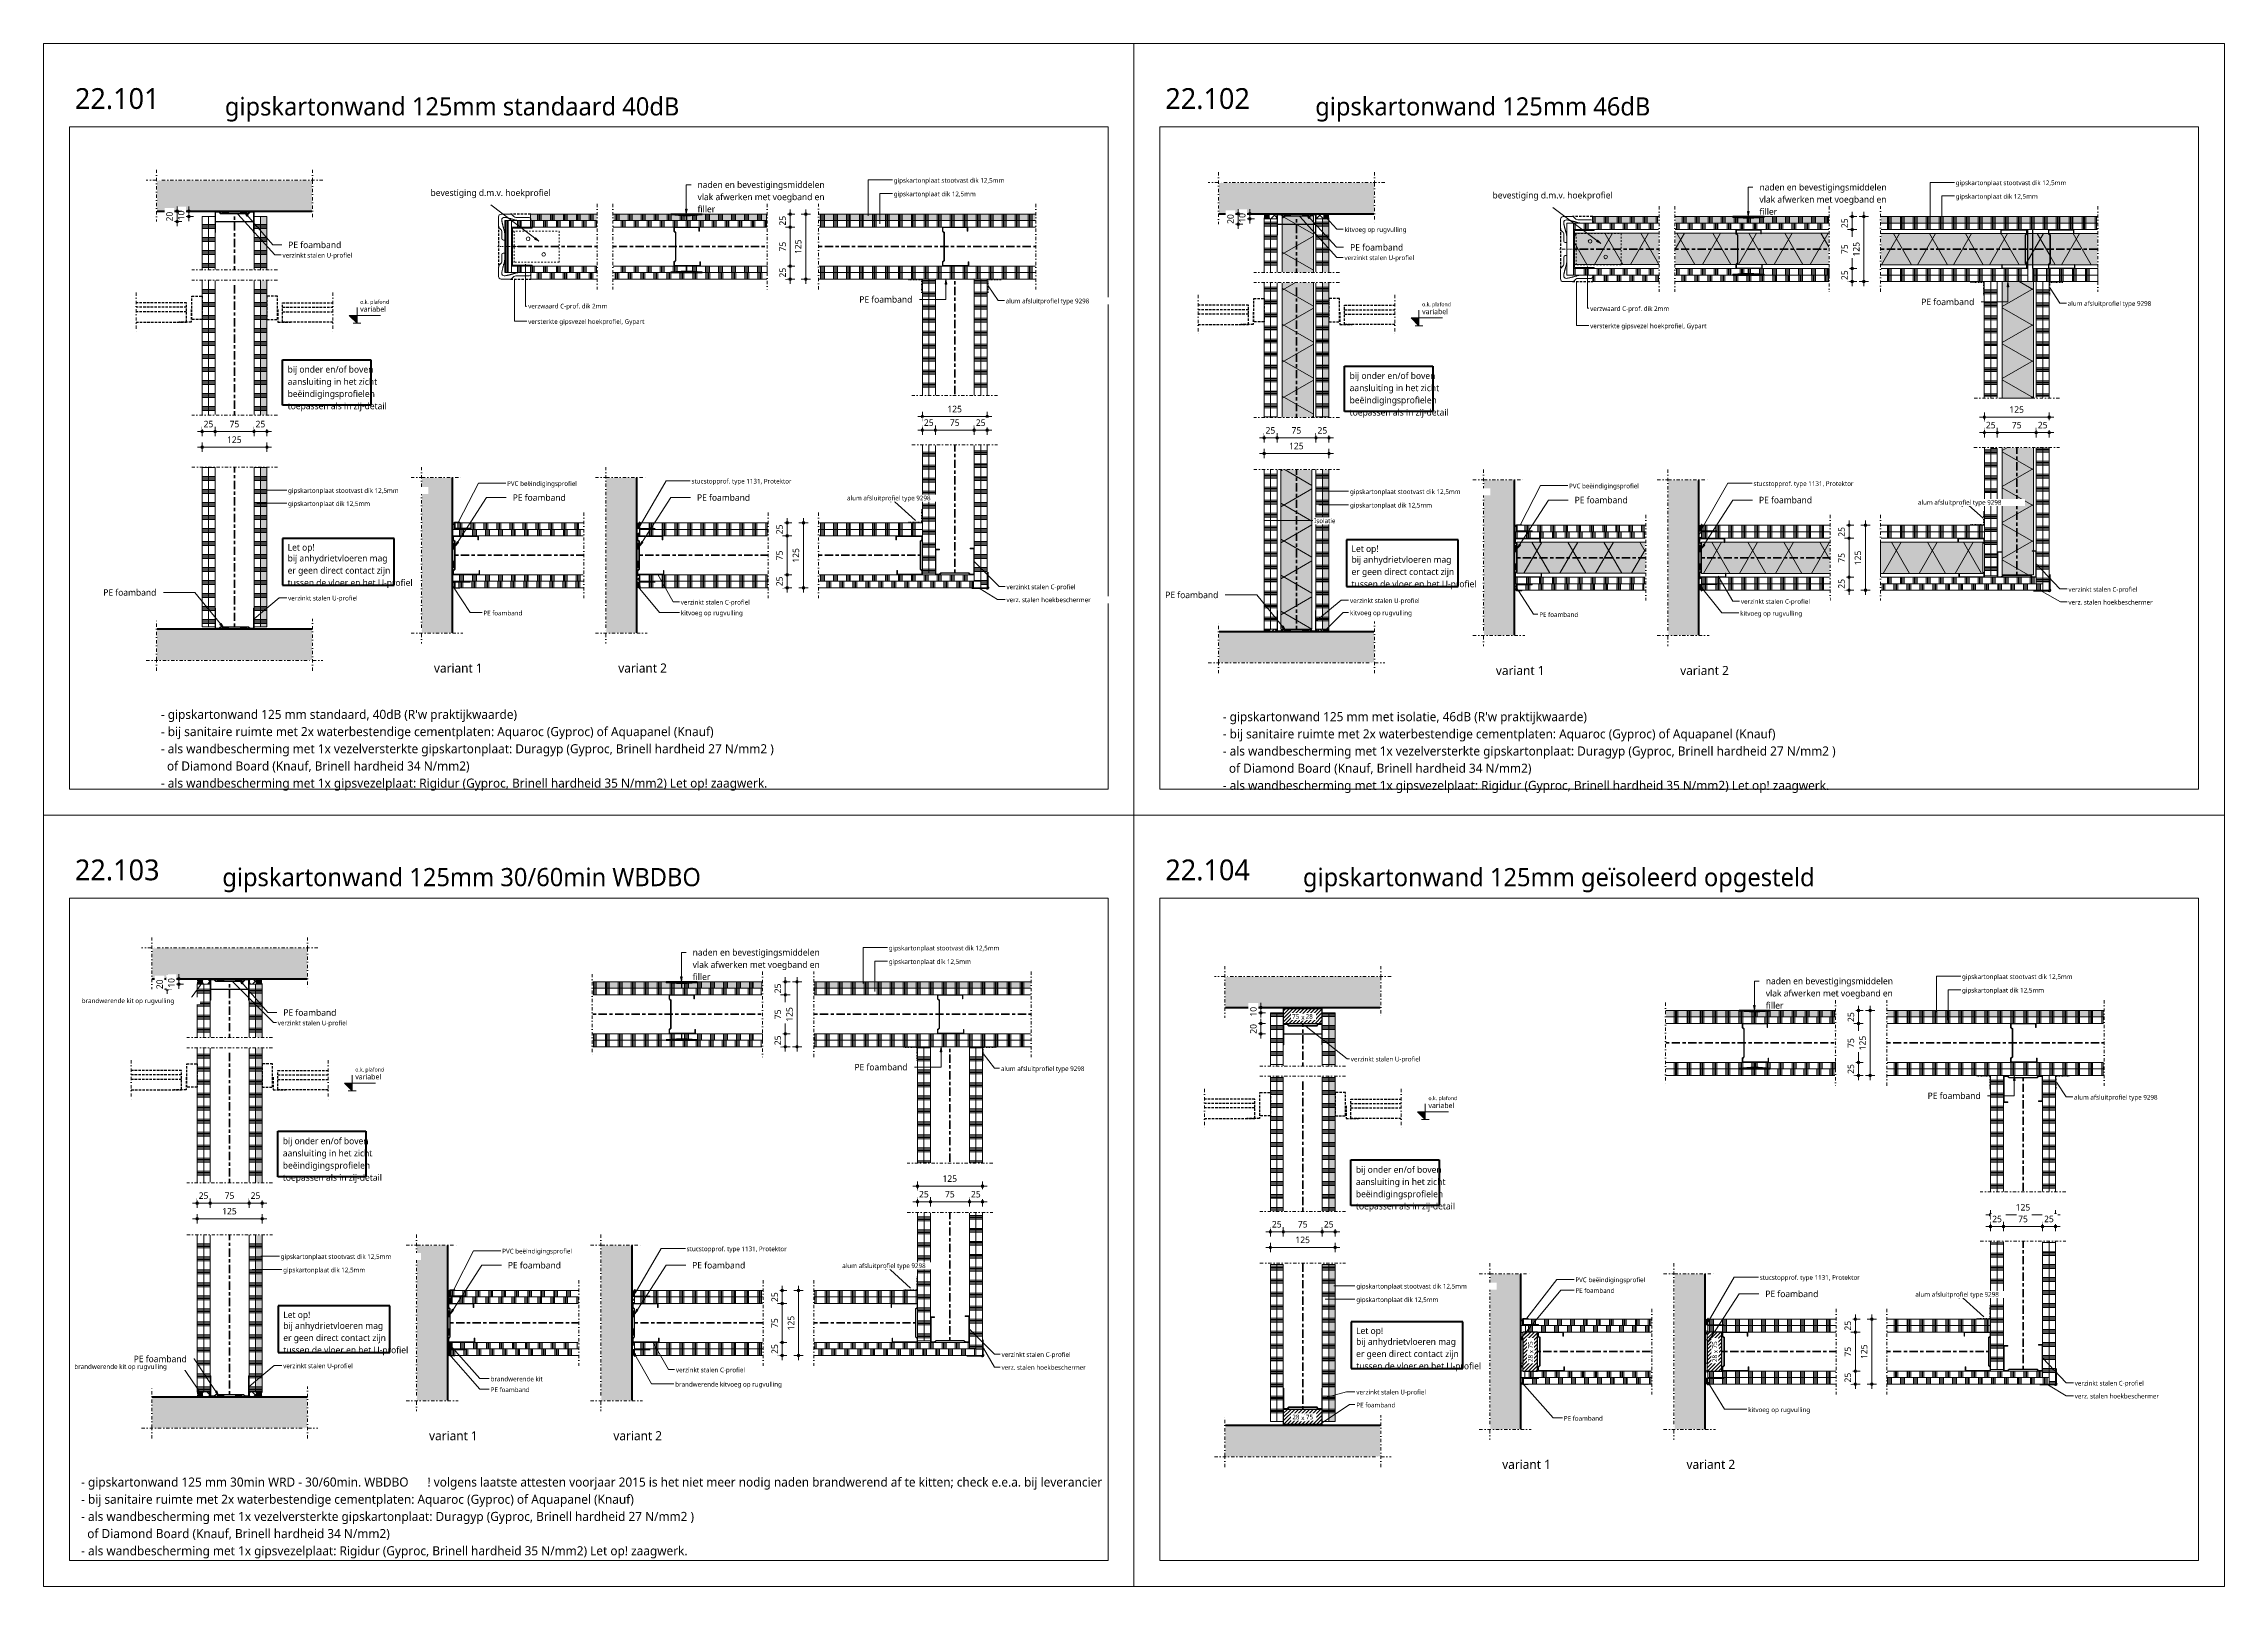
# Model space of a CAD drawing. Header units: millimetres. Extents: x -617 to 12931, y -7813 to -1363.
# Drawn here: x -589 to 3611, y -4333 to -1363 of the extents above; entities that cross this region are included whole.
import ezdxf

# ---------------------------------------------------------------- set-up
doc = ezdxf.new("R2010")
doc.units = ezdxf.units.MM
for name, pattern in [('Center', [31.75, 6.35, -4.7625, 15.875, -4.7625]), ('Dash', [6.35, 3.175, -3.175]), ('Dash dot', [15.875, 6.35, -4.7625, 0, -4.7625]), ('Hidden', [7.14375, 4.7625, -2.38125]), ('Streep 1_5', [3, 1.5, -1.5]), ('Streep-stip _ detail', [4, 2, -1, 0, -1])]:
    doc.linetypes.add(name, pattern=pattern)
for name, color, linetype, lineweight in [('A-ANNO-DIMS', 211, 'Continuous', 13), ('A-ANNO-DIMS-5', 211, 'Continuous', 13), ('A-ANNO-IDEN', 131, 'Continuous', 18), ('A-ANNO-NOTE', 131, 'Continuous', 18), ('A-DETL', 90, 'Continuous', 13), ('A-DETL-CNTR', 5, 'Center', 35), ('A-DETL-GENF', 92, 'Continuous', 18), ('A-DETL-HDLN', 90, 'Hidden', 25), ('A-DETL-MBND', 5, 'Continuous', 25), ('G-ANNO-TEXT', 231, 'Continuous', 13)]:
    doc.layers.add(name, color=color, linetype=linetype, lineweight=lineweight)
doc.styles.add('Segoe UI', font='segoeui.ttf', dxfattribs={"height": 7.5})
doc.styles.add('Segoe UI_1', font='segoeui.ttf', dxfattribs={"height": 10})
doc.styles.add('Segoe UI_2', font='segoeui.ttf', dxfattribs={"height": 9})
doc.styles.add('Segoe UI_3', font='segoeui.ttf', dxfattribs={"height": 12.5})
doc.styles.add('Segoe UI_4', font='segoeui.ttf', dxfattribs={"height": 17.5})
doc.styles.add('Segoe UI_5', font='segoeui.ttf', dxfattribs={"height": 40})
doc.styles.add('Segoe UI_6', font='segoeui.ttf', dxfattribs={"height": 35})
doc.styles.add('Segoe UI_B', font='segoeui.ttf', dxfattribs={"height": 17.5})
doc.dimstyles.new('2_5_mm', dxfattribs={"dimscale": 304.8, "dimtxt": 13.092049, "dimasz": 0.016404, "dimexe": 0.029528, "dimexo": 0.0625, "dimgap": 0.014764, "dimtad": 1, "dimdec": 0, "dimzin": 0, "dimdsep": 46, "dimtxsty": 'Segoe UI_3', "dimblk1": 'DOTBLANK', "dimblk2": 'DOTBLANK', "dimsah": 1, "dimcen": 0.09, "dimdle": 0.029528, "dimazin": 0, "dimtfac": 1, "dimtdec": 4, "dimtix": 1, "dimtmove": 0, "dimatfit": 3, "dimfxl": 0.029528, "dimfxlon": 1, "dimtvp": 1, "dimtfill": 1, "dimtolj": 1, "dimtzin": 0, "dimarcsym": 2})
doc.dimstyles.new('2_5_mm_1', dxfattribs={"dimscale": 304.8, "dimtxt": 13.092049, "dimasz": 0.016404, "dimexe": 0.029528, "dimexo": 0.0625, "dimgap": 0.014764, "dimtad": 1, "dimdec": 0, "dimzin": 0, "dimdsep": 46, "dimtxsty": 'Segoe UI_3', "dimblk1": 'DOTBLANK', "dimblk2": 'DOTBLANK', "dimsah": 1, "dimcen": 0.09, "dimdle": 0.029528, "dimazin": 0, "dimtfac": 1, "dimtdec": 4, "dimtix": 1, "dimtmove": 2, "dimatfit": 3, "dimfxl": 0.029528, "dimfxlon": 1, "dimtvp": 1, "dimtfill": 1, "dimtolj": 1, "dimtzin": 0, "dimarcsym": 2})
pattern_1 = [(60, (0, 60.8), (-51.9615, 30), []), (120, (0, 60.8), (-51.9615, -30), [])]
pattern_2 = [(300, (0, -60.8), (-51.9615, -30), []), (240, (0, -60.8), (-51.9615, 30), [])]

msp = doc.modelspace()

# ---------------------------------------------------------------- texts
at = {"layer": 'G-ANNO-TEXT', "color": 7, "attachment_point": 1}
for s, insert, char_height, width, style in [('22.101', (-529, -1448.8), 40, 201.624, 'Segoe UI_5'), ('gipskartonwand 125mm standaard 40dB', (-240.2, -1466.5), 35, 1089.092, 'Segoe UI_6'), ('22.102', (1571, -1448.8), 40, 201.624, 'Segoe UI_5'), ('gipskartonwand 125mm 46dB', (1859.8, -1466.5), 35, 805.295, 'Segoe UI_6'), ('naden en bevestigingsmiddelen ', (670.1, -1628.5), 12.5, 305.042, 'Segoe UI_3'), ('naden en bevestigingsmiddelen ', (2715.3, -1633.3), 12.5, 305.042, 'Segoe UI_3'), ('bevestiging d.m.v. hoekprofiel', (155.9, -1644), 12.5, 280.991, 'Segoe UI_3'), ('vlak afwerken met voegband en ', (670.1, -1652), 12.5, 305.042, 'Segoe UI_3'), ('filler', (670.1, -1675.5), 12.5, 40.886, 'Segoe UI_3'), ('bevestiging d.m.v. hoekprofiel', (2201.2, -1648.7), 12.5, 280.991, 'Segoe UI_3'), ('vlak afwerken met voegband en ', (2715.3, -1656.8), 12.5, 305.042, 'Segoe UI_3'), ('filler', (2715.3, -1680.2), 12.5, 40.886, 'Segoe UI_3'), ('PE foamband', (-118.2, -1744.3), 12.5, 125.063, 'Segoe UI_3'), ('PE foamband', (1927, -1749.1), 12.5, 125.063, 'Segoe UI_3'), ('PE foamband', (981.6, -1849.4), 12.5, 125.063, 'Segoe UI_3'), ('PE foamband', (3026.9, -1854.1), 12.5, 125.063, 'Segoe UI_3'), ('aansluiting in het zicht', (-119.3, -2007.5), 12.5, 211.245, 'Segoe UI_3'), ('bij onder en/of boven', (-119.3, -1984), 12.5, 205.232, 'Segoe UI_3'), ('bij onder en/of boven', (1926, -1996.3), 12.5, 205.232, 'Segoe UI_3'), ('toepassen als in zij-detail', (-119.3, -2054.5), 12.5, 235.696, 'Segoe UI_3'), ('beëindigingsprofielen', (-119.3, -2031), 12.5, 204.43, 'Segoe UI_3'), ('aansluiting in het zicht', (1926, -2019.7), 12.5, 211.245, 'Segoe UI_3'), ('beëindigingsprofielen', (1926, -2043.2), 12.5, 204.43, 'Segoe UI_3'), ('toepassen als in zij-detail', (1926, -2066.7), 12.5, 235.696, 'Segoe UI_3'), ('PE foamband', (314.1, -2230.8), 12.5, 125.063, 'Segoe UI_3'), ('PE foamband', (669.1, -2230.8), 12.5, 125.063, 'Segoe UI_3'), ('PE foamband', (2359.4, -2235.5), 12.5, 125.063, 'Segoe UI_3'), ('PE foamband', (2714.4, -2235.5), 12.5, 125.063, 'Segoe UI_3'), ('bij anhydrietvloeren mag', (-119.3, -2347.5), 12.5, 234.494, 'Segoe UI_3'), ('Let op!', (-119.3, -2326.7), 12.5, 65.338, 'Segoe UI_3'), ('bij anhydrietvloeren mag', (1929.7, -2350.1), 12.5, 234.494, 'Segoe UI_3'), ('Let op!', (1929.7, -2329.3), 12.5, 65.338, 'Segoe UI_3'), ('tussen de vloer en het U-profiel', (-119.3, -2394.5), 12.5, 297.025, 'Segoe UI_3'), ('er geen direct contact zijn', (-119.3, -2371), 12.5, 243.312, 'Segoe UI_3'), ('er geen direct contact zijn', (1929.7, -2373.6), 12.5, 243.312, 'Segoe UI_3'), ('PE foamband', (-474.4, -2413.5), 12.5, 125.063, 'Segoe UI_3'), ('PE foamband', (1570.9, -2418.2), 12.5, 125.063, 'Segoe UI_3'), ('tussen de vloer en het U-profiel', (1929.7, -2397.1), 12.5, 297.025, 'Segoe UI_3'), ('variant 1', (162.4, -2556.5), 17.5, 113.84, 'Segoe UI_4'), ('variant 2', (517.4, -2556.5), 17.5, 113.84, 'Segoe UI_4'), ('variant 1', (2207.6, -2561.2), 17.5, 113.84, 'Segoe UI_4'), ('variant 2', (2562.6, -2561.2), 17.5, 113.84, 'Segoe UI_4'), ("- gipskartonwand 125 mm standaard, 40dB (R'w praktijkwaarde)", (-363.5, -2645.7), 17.5, 845.379, 'Segoe UI_4'), ('- bij sanitaire ruimte met 2x waterbestendige cementplaten: Aquaroc (Gyproc) of Aquapanel (Knauf)', (-363.5, -2678.8), 17.5, 1316.772, 'Segoe UI_4'), ("- gipskartonwand 125 mm met isolatie, 46dB (R'w praktijkwaarde)", (1681.6, -2650.1), 17.5, 867.426, 'Segoe UI_4'), ('- bij sanitaire ruimte met 2x waterbestendige cementplaten: Aquaroc (Gyproc) of Aquapanel (Knauf)', (1681.6, -2683.2), 17.5, 1316.772, 'Segoe UI_4'), ('- als wandbescherming met 1x vezelversterkte gipskartonplaat: Duragyp (Gyproc, Brinell hardheid 27 N/mm2 )', (-363.5, -2711.9), 17.5, 1455.063, 'Segoe UI_4'), ('- als wandbescherming met 1x vezelversterkte gipskartonplaat: Duragyp (Gyproc, Brinell hardheid 27 N/mm2 )', (1681.6, -2716.2), 17.5, 1455.063, 'Segoe UI_4'), ('  of Diamond Board (Knauf, Brinell hardheid 34 N/mm2)', (-363.5, -2745), 17.5, 736.751, 'Segoe UI_4'), ('  of Diamond Board (Knauf, Brinell hardheid 34 N/mm2)', (1681.6, -2749.3), 17.5, 736.751, 'Segoe UI_4'), ('- als wandbescherming met 1x gipsvezelplaat: Rigidur (Gyproc, Brinell hardheid 35 N/mm2) Let op! zaagwerk.', (-363.5, -2778), 17.5, 1444.24, 'Segoe UI_4'), ('- als wandbescherming met 1x gipsvezelplaat: Rigidur (Gyproc, Brinell hardheid 35 N/mm2) Let op! zaagwerk.', (1681.6, -2782.4), 17.5, 1444.24, 'Segoe UI_4'), ('22.103', (-529, -2933.8), 40, 201.624, 'Segoe UI_5'), ('22.104', (1571, -2933.8), 40, 201.624, 'Segoe UI_5'), ('gipskartonwand 125mm 30/60min WBDBO', (-245.1, -2950.2), 35, 1158.038, 'Segoe UI_6'), ('gipskartonwand 125mm geïsoleerd opgesteld', (1836.1, -2950.3), 35, 1232.995, 'Segoe UI_6'), ('naden en bevestigingsmiddelen ', (660.7, -3106.4), 12.5, 305.042, 'Segoe UI_3'), ('vlak afwerken met voegband en ', (660.7, -3129.9), 12.5, 305.042, 'Segoe UI_3'), ('filler', (660.7, -3153.4), 12.5, 40.886, 'Segoe UI_3'), ('vlak afwerken met voegband en ', (2727.5, -3185), 12.5, 305.042, 'Segoe UI_3'), ('naden en bevestigingsmiddelen ', (2727.5, -3161.6), 12.5, 305.042, 'Segoe UI_3'), ('PE foamband', (-127.6, -3222.2), 12.5, 125.063, 'Segoe UI_3'), ('filler', (2727.5, -3208.5), 12.5, 40.886, 'Segoe UI_3'), ('PE foamband', (972.3, -3327.3), 12.5, 125.063, 'Segoe UI_3'), ('PE foamband', (3039.1, -3382.4), 12.5, 125.063, 'Segoe UI_3'), ('bij onder en/of boven', (-128.6, -3469.4), 12.5, 205.232, 'Segoe UI_3'), ('aansluiting in het zicht', (-128.6, -3492.9), 12.5, 211.245, 'Segoe UI_3'), ('beëindigingsprofielen', (-128.6, -3516.4), 12.5, 204.43, 'Segoe UI_3'), ('bij onder en/of boven', (1938.1, -3524.5), 12.5, 205.232, 'Segoe UI_3'), ('toepassen als in zij-detail', (-128.6, -3539.8), 12.5, 235.696, 'Segoe UI_3'), ('aansluiting in het zicht', (1938.1, -3548), 12.5, 211.245, 'Segoe UI_3'), ('toepassen als in zij-detail', (1938.1, -3595), 12.5, 235.696, 'Segoe UI_3'), ('beëindigingsprofielen', (1938.1, -3571.5), 12.5, 204.43, 'Segoe UI_3'), ('PE foamband', (304.8, -3708.7), 12.5, 125.063, 'Segoe UI_3'), ('PE foamband', (659.8, -3708.7), 12.5, 125.063, 'Segoe UI_3'), ('PE foamband', (2726.6, -3763.8), 12.5, 125.063, 'Segoe UI_3'), ('Let op!', (-127.7, -3804), 12.5, 65.338, 'Segoe UI_3'), ('er geen direct contact zijn', (-127.7, -3848.4), 12.5, 243.312, 'Segoe UI_3'), ('bij anhydrietvloeren mag', (-127.7, -3824.9), 12.5, 234.494, 'Segoe UI_3'), ('bij anhydrietvloeren mag', (1938.5, -3855.7), 12.5, 234.494, 'Segoe UI_3'), ('Let op!', (1938.5, -3834.8), 12.5, 65.338, 'Segoe UI_3'), ('PE foamband', (-415.8, -3889.1), 12.5, 125.063, 'Segoe UI_3'), ('tussen de vloer en het U-profiel', (-127.7, -3871.8), 12.5, 297.025, 'Segoe UI_3'), ('tussen de vloer en het U-profiel', (1938.5, -3902.7), 12.5, 297.025, 'Segoe UI_3'), ('er geen direct contact zijn', (1938.5, -3879.2), 12.5, 243.312, 'Segoe UI_3'), ('variant 1', (153, -4034.4), 17.5, 113.84, 'Segoe UI_4'), ('variant 2', (508, -4034.4), 17.5, 113.84, 'Segoe UI_4'), ('variant 1', (2219.8, -4089.5), 17.5, 113.84, 'Segoe UI_4'), ('variant 2', (2574.8, -4089.5), 17.5, 113.84, 'Segoe UI_4'), ('- gipskartonwand 125 mm 30min WRD - 30/60min. WBDBO  ', (-517.1, -4123.6), 17.5, 808.502, 'Segoe UI_4'), ('- bij sanitaire ruimte met 2x waterbestendige cementplaten: Aquaroc (Gyproc) of Aquapanel (Knauf)', (-517.1, -4156.7), 17.5, 1316.772, 'Segoe UI_4'), ('! volgens laatste attesten voorjaar 2015 is het niet meer nodig naden brandwerend af te kitten; check e.e.a. bij leverancier', (150, -4123.6), 17.5, 1717.615, 'Segoe UI_B'), ('- als wandbescherming met 1x vezelversterkte gipskartonplaat: Duragyp (Gyproc, Brinell hardheid 27 N/mm2 )', (-517.1, -4189.8), 17.5, 1455.063, 'Segoe UI_4'), ('  of Diamond Board (Knauf, Brinell hardheid 34 N/mm2)', (-517.1, -4222.8), 17.5, 736.751, 'Segoe UI_4'), ('- als wandbescherming met 1x gipsvezelplaat: Rigidur (Gyproc, Brinell hardheid 35 N/mm2) Let op! zaagwerk.', (-517.1, -4255.9), 17.5, 1444.24, 'Segoe UI_4')]:
    msp.add_mtext(s, dxfattribs=dict(at, insert=insert, char_height=char_height, width=width, style=style))

# ---------------------------------------------------------------- blocks, each defined once
blk = doc.blocks.new('40  gipsplaat - D12_5-2957433-22_1 Principedetails metalstud')
at = {"layer": 'A-DETL-GENF', "lineweight": 13}
h = blk.add_hatch(dxfattribs=at)
h.set_pattern_fill('FP_4', color=256, style=0, pattern_type=2)
h.set_pattern_definition([(90, (-301.81, 1716.425), (-25, 1e-15), []), (90, (-299.31, 1716.425), (-25, 1e-15), []), (90, (-296.81, 1716.425), (-25, 1e-15), []), (90, (-294.31, 1716.425), (-25, 1e-15), [])])
h.paths.add_polyline_path([(0, 0), (164, 0), (164, 12.5), (0, 12.5), (0, 10.9)])
h.paths.add_polyline_path([(196, 0), (491.5, 0), (491.5, 12.5), (196, 12.5), (196, 10.9)])
at = {"layer": 'A-DETL-GENF'}
for p, q in [((14.4, 12.5), (0, 12.5)), ((0, 12.5), (0, 0)), ((14.4, 12.5), (0, 12.5)), ((0, 0), (1, 0)), ((0, 0), (1, 0)), ((1, 0), (40, 0)), ((36.5, 12.5), (14.4, 12.5)), ((36.5, 12.5), (14.4, 12.5)), ((37, 12.5), (36.5, 12.5)), ((164, 12.5), (37, 12.5)), ((40, 0), (164, 0)), ((40, 0), (164, 0)), ((336.5, 12.5), (196, 12.5)), ((196, 0), (313.7, 0)), ((196, 0), (313.7, 0)), ((313.7, 0), (352.7, 0)), ((337.5, 12.5), (336.5, 12.5)), ((337.5, 12.5), (336.5, 12.5)), ((491.4, 12.5), (337.5, 12.5)), ((352.7, 0), (360.7, 0)), ((360.7, 0), (491.5, 0)), ((360.7, 0), (491.5, 0)), ((491.5, 12.5), (491.4, 12.5)), ((491.5, 12.5), (491.4, 12.5))]:
    blk.add_line(p, q, dxfattribs=at)
blk = doc.blocks.new('40  gipsplaat - stootvast D12_5-2957434-22_1 Principedetails metalstud')
at = {"layer": 'A-DETL-GENF'}
h = blk.add_hatch(color=256, dxfattribs=at)
h.paths.add_polyline_path([(0, 0), (127.5, 0), (127.5, 12.5), (0, 12.5)])
h.paths.add_polyline_path([(159.5, 0), (300, 0), (300, 9.5), (270.5, 11.5), (270.5, 12.5), (159.5, 12.5), (159.5, 9.5)])
at = {"layer": 'A-DETL-GENF', "lineweight": 13}
h = blk.add_hatch(dxfattribs=at)
h.set_pattern_fill('FP_5', color=256, style=0, pattern_type=2)
h.set_pattern_definition([(90, (-338.31, 1703.925), (-25, 1e-15), []), (90, (-335.81, 1703.925), (-25, 1e-15), []), (90, (-333.31, 1703.925), (-25, 1e-15), []), (90, (-330.81, 1703.925), (-25, 1e-15), [])])
h.paths.add_polyline_path([(0, 0), (127.5, 0), (127.5, 12.5), (0, 12.5)])
h.paths.add_polyline_path([(159.5, 0), (300, 0), (300, 9.5), (270.5, 11.5), (270.5, 12.5), (159.5, 12.5), (159.5, 9.5)])
at = {"layer": 'A-DETL-GENF'}
for p, q in [((127.5, 12.5), (0, 12.5)), ((0, 12.5), (0, 4.9)), ((127.5, 12.5), (0, 12.5)), ((0, 12.5), (0, 4.9)), ((0, 4.9), (0, 0)), ((0, 4.9), (0, 0)), ((0, 0), (0.5, 0)), ((0, 0), (0.5, 0)), ((0.5, 0), (127.5, 0)), ((0.5, 0), (127.5, 0)), ((270.5, 12.5), (159.5, 12.5)), ((270.5, 12.5), (159.5, 12.5)), ((159.5, 0), (300, 0)), ((159.5, 0), (300, 0)), ((300, 0), (300, 9.5)), ((300, 0), (300, 9.5))]:
    blk.add_line(p, q, dxfattribs=at)
blk = doc.blocks.new('40  gipsplaat - D12_5-2957435-22_1 Principedetails metalstud')
at = {"layer": 'A-DETL-GENF', "lineweight": 13}
h = blk.add_hatch(dxfattribs=at)
h.set_pattern_fill('FP_6', color=256, style=0, pattern_type=2)
h.set_pattern_definition([(90, (-301.81, 1791.425), (-25, 1e-15), []), (90, (-299.31, 1791.425), (-25, 1e-15), []), (90, (-296.81, 1791.425), (-25, 1e-15), []), (90, (-294.31, 1791.425), (-25, 1e-15), [])])
h.paths.add_polyline_path([(0, -12.5), (164, -12.5), (164, 0), (0, 0)])
h.paths.add_polyline_path([(196, -12.5), (307, -12.5), (307, -11.5), (336.5, -9.5), (336.5, 0), (196, 0)])
at = {"layer": 'A-DETL-GENF'}
for p, q in [((1, 0), (0, 0)), ((0, 0), (0, -12.5)), ((1, 0), (0, 0)), ((40, 0), (1, 0)), ((164, 0), (40, 0)), ((164, 0), (40, 0)), ((313.7, 0), (196, 0)), ((313.7, 0), (196, 0)), ((336.5, 0), (313.7, 0)), ((336.5, -9.5), (336.5, 0)), ((336.5, -9.5), (336.5, 0)), ((0, -12.5), (14.4, -12.5)), ((0, -12.5), (14.4, -12.5)), ((14.4, -12.5), (37, -12.5)), ((14.4, -12.5), (37, -12.5)), ((37, -12.5), (164, -12.5)), ((196, -12.5), (307, -12.5)), ((307, -12.5), (336.5, -12.5))]:
    blk.add_line(p, q, dxfattribs=at)
blk = doc.blocks.new('40  gipsplaat - D12_5-2957436-22_1 Principedetails metalstud')
at = {"layer": 'A-DETL-GENF', "lineweight": 13}
h = blk.add_hatch(dxfattribs=at)
h.set_pattern_fill('FP_7', color=256, style=0, pattern_type=2)
h.set_pattern_definition([(90, (-338.81, 1803.925), (-25, 1e-15), []), (90, (-336.31, 1803.925), (-25, 1e-15), []), (90, (-333.81, 1803.925), (-25, 1e-15), []), (90, (-331.31, 1803.925), (-25, 1e-15), [])])
h.paths.add_polyline_path([(0, -12.5), (127, -12.5), (127, 0), (0, 0)])
h.paths.add_polyline_path([(159, -12.5), (454.5, -12.5), (454.5, 0), (159, 0)])
at = {"layer": 'A-DETL-GENF'}
for p, q in [((127, 0), (0, 0)), ((0, 0), (0, -3.3)), ((127, 0), (0, 0)), ((0, 0), (0, -3.3)), ((270, 0), (159, 0)), ((270, 0), (159, 0)), ((300.5, 0), (270, 0)), ((330, 0), (300.5, 0)), ((454.5, 0), (330, 0)), ((0, -3.3), (0, -12.5)), ((0, -3.3), (0, -12.5)), ((0, -12.5), (127, -12.5)), ((0, -12.5), (127, -12.5)), ((159, -12.5), (454.5, -12.5)), ((159, -12.5), (454.5, -12.5))]:
    blk.add_line(p, q, dxfattribs=at)
blk = doc.blocks.new('22 verzwaard metalstud profiel - 75 mm-2059195-22_1 Principedetails metalstud')
at = {"layer": 'A-DETL-GENF'}
blk.add_hatch(color=256, dxfattribs=at).paths.add_polyline_path([(-37.5, -1), (-37.5, -40), (-35.5, -40), (-35.5, -2), (35.5, -2), (35.5, -40), (37.5, -40), (37.5, -1), (36.5, 0), (-36.5, 0)])
for p, q in [((-36.5, 0), (-37.5, -1)), ((-37.5, -1), (-36.5, 0)), ((37.5, -1), (36.5, 0)), ((-37.5, -1), (-37.5, -40)), ((-37.5, -40), (-37.5, -1)), ((-37.5, -40), (-35.5, -40)), ((-37.5, -40), (-35.5, -40)), ((-35.5, -2), (35.5, -2)), ((-35.5, -40), (-35.5, -2)), ((-35.5, -40), (-35.5, -2)), ((-35.5, -2), (35.5, -2)), ((35.5, -2), (35.5, -40)), ((35.5, -40), (35.5, -2)), ((35.5, -40), (37.5, -40)), ((35.5, -40), (37.5, -40)), ((37.5, -1), (36.5, 0)), ((37.5, -40), (37.5, -1)), ((37.5, -40), (37.5, -1))]:
    blk.add_line(p, q, dxfattribs=at)
blk = doc.blocks.new('40  gipsplaat - D12_5-2957437-22_1 Principedetails metalstud')
at = {"layer": 'A-DETL-GENF', "lineweight": 13}
h = blk.add_hatch(dxfattribs=at)
h.set_pattern_fill('FP_8', color=256, style=0, pattern_type=2)
h.set_pattern_definition([(90, (-2145.65, -1203.13), (-25, 1e-15), []), (90, (-2148.15, -1203.13), (-25, 1e-15), []), (90, (-2150.65, -1203.13), (-25, 1e-15), []), (90, (-2153.15, -1203.13), (-25, 1e-15), [])])
h.paths.add_polyline_path([(262.5, 0), (262.5, 12.5), (1, 12.5), (1, 0), (250, 0)])
at = {"layer": 'A-DETL-GENF'}
for p, q in [((262.5, 12.5), (1, 12.5)), ((1, 0), (200, 0)), ((1, 0), (200, 0)), ((200, 0), (210, 0)), ((210, 0), (249, 0)), ((249, 0), (250, 0)), ((249, 0), (250, 0)), ((250, 0), (262.5, 0)), ((262.5, 0), (262.5, 12.5)), ((262.5, 0), (262.5, 12.5))]:
    blk.add_line(p, q, dxfattribs=at)
blk = doc.blocks.new('40  gipsplaat - D12_5-2957438-22_1 Principedetails metalstud')
at = {"layer": 'A-DETL-GENF', "lineweight": 13}
h = blk.add_hatch(dxfattribs=at)
h.set_pattern_fill('FP_9', color=256, style=0, pattern_type=2)
h.set_pattern_definition([(90, (-2145.65, -1215.63), (-25, 1e-15), []), (90, (-2148.15, -1215.63), (-25, 1e-15), []), (90, (-2150.65, -1215.63), (-25, 1e-15), []), (90, (-2153.15, -1215.63), (-25, 1e-15), [])])
h.paths.add_polyline_path([(275, 0), (275, 12.5), (1, 12.5), (1, 0), (262.5, 0)])
at = {"layer": 'A-DETL-GENF'}
for p, q in [((275, 12.5), (1, 12.5)), ((275, 12.5), (1, 12.5)), ((1, 0), (262.5, 0)), ((1, 0), (262.5, 0)), ((262.5, 0), (275, 0)), ((275, 0), (275, 12.5)), ((275, 0), (275, 12.5))]:
    blk.add_line(p, q, dxfattribs=at)
blk = doc.blocks.new('40  gipsplaat - D12_5-2957439-22_1 Principedetails metalstud')
at = {"layer": 'A-DETL-GENF', "lineweight": 13}
h = blk.add_hatch(dxfattribs=at)
h.set_pattern_fill('FP_10', color=256, style=0, pattern_type=2)
h.set_pattern_definition([(270, (1193.13, -2385.65), (25, 1e-15), []), (270, (1190.63, -2385.65), (25, 1e-15), []), (270, (1188.13, -2385.65), (25, 1e-15), []), (270, (1185.63, -2385.65), (25, 1e-15), [])])
h.paths.add_polyline_path([(299, 12.5), (0, 12.5), (0, 0), (299, 0)])
at = {"layer": 'A-DETL-GENF'}
for p, q in [((299, 12.5), (0, 12.5)), ((0, 12.5), (0, 0)), ((0, 12.5), (0, 0)), ((0, 0), (1, 0)), ((0, 0), (1, 0)), ((1, 0), (8, 0)), ((8, 0), (67, 0)), ((8, 0), (67, 0)), ((67, 0), (74, 0)), ((74, 0), (101, 0)), ((74, 0), (101, 0)), ((101, 0), (140, 0)), ((140, 0), (148, 0)), ((148, 0), (299, 0)), ((148, 0), (299, 0))]:
    blk.add_line(p, q, dxfattribs=at)
blk = doc.blocks.new('40  gipsplaat - D12_5-2957440-22_1 Principedetails metalstud')
at = {"layer": 'A-DETL-GENF', "lineweight": 13}
h = blk.add_hatch(dxfattribs=at)
h.set_pattern_fill('FP_11', color=256, style=0, pattern_type=2)
h.set_pattern_definition([(270, (1205.63, -2398.15), (25, 1e-15), []), (270, (1203.13, -2398.15), (25, 1e-15), []), (270, (1200.63, -2398.15), (25, 1e-15), []), (270, (1198.13, -2398.15), (25, 1e-15), [])])
h.paths.add_polyline_path([(311.5, 12.5), (0, 12.5), (0, 0), (311.5, 0)])
at = {"layer": 'A-DETL-GENF'}
for p, q in [((311.5, 12.5), (0, 12.5)), ((0, 12.5), (0, 0)), ((311.5, 12.5), (0, 12.5)), ((0, 12.5), (0, 0)), ((0, 0), (311.5, 0)), ((0, 0), (311.5, 0))]:
    blk.add_line(p, q, dxfattribs=at)
blk = doc.blocks.new('40  gipsplaat - D12_5-2957441-22_1 Principedetails metalstud')
at = {"layer": 'A-DETL-GENF', "lineweight": 13}
h = blk.add_hatch(dxfattribs=at)
h.set_pattern_fill('FP_12', color=256, style=0, pattern_type=2)
h.set_pattern_definition([(270, (2392.65, 1128.13), (25, 1e-15), []), (270, (2395.15, 1128.13), (25, 1e-15), []), (270, (2397.65, 1128.13), (25, 1e-15), []), (270, (2400.15, 1128.13), (25, 1e-15), [])])
h.paths.add_polyline_path([(0, 12.5), (0, 0), (246, 0), (246, 12.5), (11.9, 12.5)])
at = {"layer": 'A-DETL-GENF'}
for p, q in [((246, 12.5), (0, 12.5)), ((0, 12.5), (0, 0)), ((0, 12.5), (0, 0)), ((0, 0), (37, 0)), ((37, 0), (45, 0)), ((45, 0), (246, 0)), ((45, 0), (246, 0))]:
    blk.add_line(p, q, dxfattribs=at)
blk = doc.blocks.new('40  gipsplaat - D12_5-V4-22_1 Principedetails metalstud')
at = {"layer": 'A-DETL-GENF', "lineweight": 13}
h = blk.add_hatch(dxfattribs=at)
h.set_pattern_fill('FP_13', color=256, style=0, pattern_type=2)
h.set_pattern_definition([(270, (2392.65, 1115.63), (25, 1e-15), []), (270, (2395.15, 1115.63), (25, 1e-15), []), (270, (2397.65, 1115.63), (25, 1e-15), []), (270, (2400.15, 1115.63), (25, 1e-15), [])])
h.paths.add_polyline_path([(0, 12.5), (0, 0), (246, 0), (246, 12.5), (4.6, 12.5)])
at = {"layer": 'A-DETL-GENF'}
for p, q in [((5, 12.5), (0, 12.5)), ((0, 12.5), (0, 0)), ((0, 12.5), (0, 0)), ((0, 0), (246, 0)), ((0, 0), (246, 0)), ((64, 12.5), (5, 12.5)), ((64, 12.5), (5, 12.5)), ((71, 12.5), (64, 12.5)), ((72, 12.5), (71, 12.5)), ((72, 12.5), (71, 12.5)), ((97, 12.5), (72, 12.5)), ((246, 12.5), (97, 12.5)), ((246, 12.5), (97, 12.5))]:
    blk.add_line(p, q, dxfattribs=at)
blk = doc.blocks.new('40  gipsplaat - D12_5-2957442-22_1 Principedetails metalstud')
at = {"layer": 'A-DETL-GENF', "lineweight": 13}
h = blk.add_hatch(dxfattribs=at)
h.set_pattern_fill('FP_14', color=256, style=0, pattern_type=2)
h.set_pattern_definition([(270, (1093.13, -2298.15), (25, 1e-15), []), (270, (1090.63, -2298.15), (25, 1e-15), []), (270, (1088.13, -2298.15), (25, 1e-15), []), (270, (1085.63, -2298.15), (25, 1e-15), [])])
h.paths.add_polyline_path([(183.2, 12.5), (0, 12.5), (0, 0), (199, 0), (199, 12.5)])
at = {"layer": 'A-DETL-GENF'}
for p, q in [((1, 12.5), (0, 12.5)), ((0, 12.5), (0, 0)), ((1, 12.5), (0, 12.5)), ((0, 12.5), (0, 0)), ((0, 0), (199, 0)), ((40, 12.5), (1, 12.5)), ((50, 12.5), (40, 12.5)), ((199, 12.5), (50, 12.5)), ((199, 12.5), (50, 12.5))]:
    blk.add_line(p, q, dxfattribs=at)
blk = doc.blocks.new('40  gipsplaat - D12_5-V5-22_1 Principedetails metalstud')
at = {"layer": 'A-DETL-GENF', "lineweight": 13}
h = blk.add_hatch(dxfattribs=at)
h.set_pattern_fill('FP_15', color=256, style=0, pattern_type=2)
h.set_pattern_definition([(270, (1093.13, -2285.65), (25, 1e-15), []), (270, (1090.63, -2285.65), (25, 1e-15), []), (270, (1088.13, -2285.65), (25, 1e-15), []), (270, (1085.63, -2285.65), (25, 1e-15), [])])
h.paths.add_polyline_path([(183.2, 12.5), (0, 12.5), (0, 0), (199, 0), (199, 12.5)])
at = {"layer": 'A-DETL-GENF'}
for p, q in [((199, 12.5), (0, 12.5)), ((0, 12.5), (0, 0)), ((199, 12.5), (0, 12.5)), ((0, 12.5), (0, 0)), ((0, 0), (199, 0)), ((0, 0), (199, 0))]:
    blk.add_line(p, q, dxfattribs=at)
blk = doc.blocks.new('22 metalstud profiel - 75 mm vert-4394541-22_1 Principedetails metalstud')
at = {"layer": 'A-DETL-GENF'}
blk.add_hatch(color=256, dxfattribs=at).paths.add_polyline_path([(29.5, 0), (26.5, -3), (-26.5, -3), (-29.5, 0), (-36.5, 0), (-37.5, -1), (-37.5, -50), (-36.5, -51), (-29.5, -51), (-29.5, -50), (-36.5, -50), (-36.5, -1), (-29.9, -1), (-26.9, -4), (26.9, -4), (29.9, -1), (36.5, -1), (36.5, -48), (29.5, -48), (29.5, -49), (36.5, -49), (37.5, -48), (37.5, -1), (36.5, 0)])
for p, q in [((-36.5, 0), (-37.5, -1)), ((-29.5, 0), (-36.5, 0)), ((-26.5, -3), (-29.5, 0)), ((29.5, 0), (26.5, -3)), ((36.5, 0), (29.5, 0)), ((37.5, -1), (36.5, 0)), ((-37.5, -1), (-37.5, -50)), ((-36.5, -50), (-36.5, -1)), ((-36.5, -1), (-29.9, -1)), ((-29.9, -1), (-26.9, -4)), ((-26.9, -4), (26.9, -4)), ((26.5, -3), (-26.5, -3)), ((26.9, -4), (29.9, -1)), ((29.9, -1), (36.5, -1)), ((36.5, -1), (36.5, -48)), ((37.5, -48), (37.5, -1)), ((-37.5, -50), (-36.5, -51)), ((-29.5, -50), (-36.5, -50)), ((-36.5, -51), (-29.5, -51)), ((-29.5, -51), (-29.5, -50)), ((36.5, -48), (29.5, -48)), ((29.5, -48), (29.5, -49)), ((29.5, -49), (36.5, -49)), ((36.5, -49), (37.5, -48))]:
    blk.add_line(p, q, dxfattribs=at)
blk = doc.blocks.new('40  gipsplaat - D12_5-2957443-22_1 Principedetails metalstud')
at = {"layer": 'A-DETL-GENF', "lineweight": 13}
h = blk.add_hatch(dxfattribs=at)
h.set_pattern_fill('FP_16', color=256, style=0, pattern_type=2)
h.set_pattern_definition([(90, (-893.13, 1716.425), (-25, 1e-15), []), (90, (-890.63, 1716.425), (-25, 1e-15), []), (90, (-888.13, 1716.425), (-25, 1e-15), []), (90, (-885.63, 1716.425), (-25, 1e-15), [])])
h.paths.add_polyline_path([(1, 0), (417.7, 0), (417.7, 12.5), (1, 12.5)])
at = {"layer": 'A-DETL-GENF'}
for p, q in [((417.7, 12.5), (1, 12.5)), ((1, 0), (239.4, 0)), ((1, 0), (239.4, 0)), ((239.4, 0), (278.4, 0)), ((278.4, 0), (286.4, 0)), ((286.4, 0), (417.7, 0)), ((286.4, 0), (417.7, 0))]:
    blk.add_line(p, q, dxfattribs=at)
blk = doc.blocks.new('40  gipsplaat - stootvast D12_5-2957444-22_1 Principedetails metalstud')
at = {"layer": 'A-DETL-GENF'}
blk.add_hatch(color=256, dxfattribs=at).paths.add_polyline_path([(1, 0), (417.7, 0), (417.7, 12.5), (1, 12.5)])
at = {"layer": 'A-DETL-GENF', "lineweight": 13}
h = blk.add_hatch(dxfattribs=at)
h.set_pattern_fill('FP_17', color=256, style=0, pattern_type=2)
h.set_pattern_definition([(90, (-893.13, 1703.925), (-25, 1e-15), []), (90, (-890.63, 1703.925), (-25, 1e-15), []), (90, (-888.13, 1703.925), (-25, 1e-15), []), (90, (-885.63, 1703.925), (-25, 1e-15), [])])
h.paths.add_polyline_path([(1, 0), (417.7, 0), (417.7, 12.5), (1, 12.5)])
at = {"layer": 'A-DETL-GENF'}
for p, q in [((417.7, 12.5), (1, 12.5)), ((417.7, 12.5), (1, 12.5)), ((1, 0), (417.7, 0)), ((1, 0), (417.7, 0))]:
    blk.add_line(p, q, dxfattribs=at)
blk = doc.blocks.new('40  gipsplaat - D12_5-V6-22_1 Principedetails metalstud')
at = {"layer": 'A-DETL-GENF', "lineweight": 13}
h = blk.add_hatch(dxfattribs=at)
h.set_pattern_fill('FP_18', color=256, style=0, pattern_type=2)
h.set_pattern_definition([(90, (-893.13, 1803.925), (-25, 1e-15), []), (90, (-890.63, 1803.925), (-25, 1e-15), []), (90, (-888.13, 1803.925), (-25, 1e-15), []), (90, (-885.63, 1803.925), (-25, 1e-15), [])])
h.paths.add_polyline_path([(251.8, 0), (417.7, 0), (417.7, 12.5), (1, 12.5), (1, 0), (239.4, 0)])
at = {"layer": 'A-DETL-GENF'}
for p, q in [((239.4, 12.5), (1, 12.5)), ((239.4, 12.5), (1, 12.5)), ((1, 0), (417.7, 0)), ((278.4, 12.5), (239.4, 12.5)), ((288.4, 12.5), (278.4, 12.5)), ((417.7, 12.5), (288.4, 12.5)), ((417.7, 12.5), (288.4, 12.5))]:
    blk.add_line(p, q, dxfattribs=at)
blk = doc.blocks.new('40  gipsplaat - D12_5-V7-22_1 Principedetails metalstud')
at = {"layer": 'A-DETL-GENF', "lineweight": 13}
h = blk.add_hatch(dxfattribs=at)
h.set_pattern_fill('FP_19', color=256, style=0, pattern_type=2)
h.set_pattern_definition([(90, (-893.13, 1816.425), (-25, 1e-15), []), (90, (-890.63, 1816.425), (-25, 1e-15), []), (90, (-888.13, 1816.425), (-25, 1e-15), []), (90, (-885.63, 1816.425), (-25, 1e-15), [])])
h.paths.add_polyline_path([(1, 0), (417.7, 0), (417.7, 12.5), (1, 12.5)])
at = {"layer": 'A-DETL-GENF'}
for p, q in [((417.7, 12.5), (1, 12.5)), ((417.7, 12.5), (1, 12.5)), ((1, 0), (199.9, 0)), ((1, 0), (199.9, 0)), ((199.9, 0), (224.9, 0)), ((224.9, 0), (299.9, 0)), ((224.9, 0), (299.9, 0)), ((299.9, 0), (324.9, 0)), ((324.9, 0), (417.7, 0)), ((324.9, 0), (417.7, 0))]:
    blk.add_line(p, q, dxfattribs=at)
blk = doc.blocks.new('40  gipsplaat - D12_5-2957445-22_1 Principedetails metalstud')
at = {"layer": 'A-DETL-GENF', "lineweight": 13}
h = blk.add_hatch(dxfattribs=at)
h.set_pattern_fill('FP_20', color=256, style=0, pattern_type=2)
h.set_pattern_definition([(270, (2050.65, 1215.56), (25, 1e-15), []), (270, (2053.15, 1215.56), (25, 1e-15), []), (270, (2055.65, 1215.56), (25, 1e-15), []), (270, (2058.15, 1215.56), (25, 1e-15), [])])
h.paths.add_polyline_path([(1, 0), (224.2, 0), (224.2, 12.5), (1, 12.5)])
at = {"layer": 'A-DETL-GENF'}
for p, q in [((224.2, 12.5), (1, 12.5)), ((224.2, 12.5), (1, 12.5)), ((1, 0), (224.2, 0)), ((224.2, 0), (224.2, 12.5)), ((224.2, 0), (224.2, 12.5))]:
    blk.add_line(p, q, dxfattribs=at)
blk = doc.blocks.new('40  gipsplaat - D12_5-V8-22_1 Principedetails metalstud')
at = {"layer": 'A-DETL-GENF', "lineweight": 13}
h = blk.add_hatch(dxfattribs=at)
h.set_pattern_fill('FP_21', color=256, style=0, pattern_type=2)
h.set_pattern_definition([(270, (2050.65, 1228.06), (25, 1e-15), []), (270, (2053.15, 1228.06), (25, 1e-15), []), (270, (2055.65, 1228.06), (25, 1e-15), []), (270, (2058.15, 1228.06), (25, 1e-15), [])])
h.paths.add_polyline_path([(1, 0), (224.2, 0), (224.2, 12.5), (1, 12.5)])
at = {"layer": 'A-DETL-GENF'}
for p, q in [((224.2, 12.5), (1, 12.5)), ((224.2, 12.5), (1, 12.5)), ((1, 0), (224.2, 0)), ((1, 0), (224.2, 0)), ((224.2, 0), (224.2, 12.5)), ((224.2, 0), (224.2, 12.5))]:
    blk.add_line(p, q, dxfattribs=at)
blk = doc.blocks.new('40  gipsplaat - D12_5-2957446-22_1 Principedetails metalstud')
at = {"layer": 'A-DETL-GENF', "lineweight": 13}
h = blk.add_hatch(dxfattribs=at)
h.set_pattern_fill('FP_22', color=256, style=0, pattern_type=2)
h.set_pattern_definition([(270, (2050.65, 1115.56), (25, 1e-15), []), (270, (2053.15, 1115.56), (25, 1e-15), []), (270, (2055.65, 1115.56), (25, 1e-15), []), (270, (2058.15, 1115.56), (25, 1e-15), [])])
h.paths.add_polyline_path([(1, -12.5), (224.2, -12.5), (224.2, 0), (1, 0)])
at = {"layer": 'A-DETL-GENF'}
for p, q in [((224.2, 0), (1, 0)), ((224.2, -12.5), (224.2, 0)), ((224.2, -12.5), (224.2, 0)), ((1, -12.5), (224.2, -12.5)), ((1, -12.5), (224.2, -12.5))]:
    blk.add_line(p, q, dxfattribs=at)
blk = doc.blocks.new('40  gipsplaat - D12_5-V9-22_1 Principedetails metalstud')
at = {"layer": 'A-DETL-GENF', "lineweight": 13}
h = blk.add_hatch(dxfattribs=at)
h.set_pattern_fill('FP_23', color=256, style=0, pattern_type=2)
h.set_pattern_definition([(270, (2050.65, 1103.06), (25, 1e-15), []), (270, (2053.15, 1103.06), (25, 1e-15), []), (270, (2055.65, 1103.06), (25, 1e-15), []), (270, (2058.15, 1103.06), (25, 1e-15), [])])
h.paths.add_polyline_path([(1, -12.5), (224.2, -12.5), (224.2, 0), (1, 0)])
at = {"layer": 'A-DETL-GENF'}
for p, q in [((224.2, 0), (1, 0)), ((224.2, 0), (1, 0)), ((224.2, -12.5), (224.2, 0)), ((224.2, -12.5), (224.2, 0)), ((1, -12.5), (224.2, -12.5)), ((1, -12.5), (224.2, -12.5))]:
    blk.add_line(p, q, dxfattribs=at)
blk = doc.blocks.new('22 metalstud profiel - 75 mm vert-V10-22_1 Principedetails metalstud')
at = {"layer": 'A-DETL-GENF'}
blk.add_hatch(color=256, dxfattribs=at).paths.add_polyline_path([(-37.5, -50), (-36.5, -51), (-29.5, -51), (-29.5, -50), (-36.5, -50), (-36.5, -1), (-29.9, -1), (-26.9, -4), (26.9, -4), (29.9, -1), (36.5, -1), (36.5, -48), (29.5, -48), (29.5, -49), (36.5, -49), (37.5, -48), (37.5, -1), (36.5, 0), (29.5, 0), (26.5, -3), (-26.5, -3), (-29.5, 0), (-36.5, 0), (-37.5, -1), (-37.5, -24.8)])
for p, q in [((-36.5, 0), (-37.5, -1)), ((-29.5, 0), (-36.5, 0)), ((-26.5, -3), (-29.5, 0)), ((29.5, 0), (26.5, -3)), ((36.5, 0), (29.5, 0)), ((37.5, -1), (36.5, 0)), ((-37.5, -1), (-37.5, -24.8)), ((-36.5, -50), (-36.5, -1)), ((-36.5, -1), (-29.9, -1)), ((-29.9, -1), (-26.9, -4)), ((-26.9, -4), (26.9, -4)), ((26.5, -3), (-26.5, -3)), ((26.9, -4), (29.9, -1)), ((29.9, -1), (36.5, -1)), ((36.5, -1), (36.5, -48)), ((37.5, -48), (37.5, -1)), ((-37.5, -50), (-36.5, -51)), ((-29.5, -50), (-36.5, -50)), ((-36.5, -51), (-29.5, -51)), ((-29.5, -51), (-29.5, -50)), ((36.5, -48), (29.5, -48)), ((29.5, -48), (29.5, -49)), ((29.5, -49), (36.5, -49)), ((36.5, -49), (37.5, -48))]:
    blk.add_line(p, q, dxfattribs=at)
blk = doc.blocks.new('40  gipsplaat - D12_5-2957447-22_1 Principedetails metalstud')
at = {"layer": 'A-DETL-GENF', "lineweight": 13}
h = blk.add_hatch(dxfattribs=at)
h.set_pattern_fill('FP_24', color=256, style=0, pattern_type=2)
h.set_pattern_definition([(90, (-548.337, 2310.65), (-25, 1e-15), []), (90, (-545.837, 2310.65), (-25, 1e-15), []), (90, (-543.337, 2310.65), (-25, 1e-15), []), (90, (-540.837, 2310.65), (-25, 1e-15), [])])
h.paths.add_polyline_path([(0, 0), (246.5, 0), (246.5, 12.5), (0, 12.5), (0, 1.8)])
at = {"layer": 'A-DETL-GENF'}
for p, q in [((246.5, 12.5), (0, 12.5)), ((0, 12.5), (0, 2.7)), ((0, 12.5), (0, 2.7)), ((0, 2.7), (0, 0)), ((0, 2.7), (0, 0)), ((0, 0), (36, 0)), ((36, 0), (44, 0)), ((44, 0), (246.5, 0)), ((44, 0), (246.5, 0))]:
    blk.add_line(p, q, dxfattribs=at)
blk = doc.blocks.new('40  gipsplaat - D12_5-V11-22_1 Principedetails metalstud')
at = {"layer": 'A-DETL-GENF', "lineweight": 13}
h = blk.add_hatch(dxfattribs=at)
h.set_pattern_fill('FP_25', color=256, style=0, pattern_type=2)
h.set_pattern_definition([(90, (-548.337, 2298.15), (-25, 1e-15), []), (90, (-545.837, 2298.15), (-25, 1e-15), []), (90, (-543.337, 2298.15), (-25, 1e-15), []), (90, (-540.837, 2298.15), (-25, 1e-15), [])])
h.paths.add_polyline_path([(0, 0), (246.5, 0), (246.5, 12.5), (0, 12.5), (0, 0.3)])
at = {"layer": 'A-DETL-GENF'}
for p, q in [((246.5, 12.5), (0, 12.5)), ((0, 12.5), (0, 0)), ((246.5, 12.5), (0, 12.5)), ((0, 0), (246.5, 0)), ((0, 0), (246.5, 0))]:
    blk.add_line(p, q, dxfattribs=at)
blk = doc.blocks.new('40  gipsplaat - D12_5-V12-22_1 Principedetails metalstud')
at = {"layer": 'A-DETL-GENF', "lineweight": 13}
h = blk.add_hatch(dxfattribs=at)
h.set_pattern_fill('FP_26', color=256, style=0, pattern_type=2)
h.set_pattern_definition([(90, (-548.337, 2398.15), (-25, 1e-15), []), (90, (-545.837, 2398.15), (-25, 1e-15), []), (90, (-543.337, 2398.15), (-25, 1e-15), []), (90, (-540.837, 2398.15), (-25, 1e-15), [])])
h.paths.add_polyline_path([(0, 0), (246.5, 0), (246.5, 12.5), (0, 12.5), (0, 9.8)])
at = {"layer": 'A-DETL-GENF'}
for p, q in [((36, 12.5), (0, 12.5)), ((0, 12.5), (0, 9.8)), ((0, 12.5), (0, 9.8)), ((0, 9.8), (0, 0)), ((0, 9.8), (0, 0)), ((0, 0), (246.5, 0)), ((46, 12.5), (36, 12.5)), ((246.5, 12.5), (46, 12.5)), ((246.5, 12.5), (46, 12.5))]:
    blk.add_line(p, q, dxfattribs=at)
blk = doc.blocks.new('40  gipsplaat - D12_5-V13-22_1 Principedetails metalstud')
at = {"layer": 'A-DETL-GENF', "lineweight": 13}
h = blk.add_hatch(dxfattribs=at)
h.set_pattern_fill('FP_27', color=256, style=0, pattern_type=2)
h.set_pattern_definition([(90, (-548.337, 2410.65), (-25, 1e-15), []), (90, (-545.837, 2410.65), (-25, 1e-15), []), (90, (-543.337, 2410.65), (-25, 1e-15), []), (90, (-540.837, 2410.65), (-25, 1e-15), [])])
h.paths.add_polyline_path([(0, 0), (246.5, 0), (246.5, 12.5), (0, 12.5), (0, 0.4)])
at = {"layer": 'A-DETL-GENF'}
for p, q in [((246.5, 12.5), (0, 12.5)), ((0, 12.5), (0, 0)), ((246.5, 12.5), (0, 12.5)), ((0, 0), (246.5, 0)), ((0, 0), (246.5, 0))]:
    blk.add_line(p, q, dxfattribs=at)
blk = doc.blocks.new('22 metalstud profiel - 75 mm vert-2069729-22_1 Principedetails metalstud')
at = {"layer": 'A-DETL-GENF'}
for points in [[(-23.5, -3), (-11.5, -3), (-11.5, 1), (-23.5, 1)], [(11.5, -3), (23.5, -3), (23.5, 1), (11.5, 1)], [(-37.5, -50), (-36.5, -51), (-29.5, -51), (-29.5, -50), (-36.5, -50), (-36.5, -1), (-29.9, -1), (-26.9, -4), (26.9, -4), (29.9, -1), (36.5, -1), (36.5, -48), (29.5, -48), (29.5, -49), (36.5, -49), (37.5, -48), (37.5, -1), (36.5, 0), (29.5, 0), (26.5, -3), (-26.5, -3), (-29.5, 0), (-36.5, 0), (-37.5, -1), (-37.5, -12.9)]]:
    blk.add_hatch(color=256, dxfattribs=at).paths.add_polyline_path(points)
for p, q in [((-36.5, 0), (-37.5, -1)), ((-29.5, 0), (-36.5, 0)), ((-26.5, -3), (-29.5, 0)), ((-23.5, 1), (-23.5, -3)), ((-11.5, -3), (-11.5, 1)), ((11.5, 1), (11.5, -3)), ((23.5, -3), (23.5, 1)), ((29.5, 0), (26.5, -3)), ((36.5, 0), (29.5, 0)), ((37.5, -1), (36.5, 0)), ((-37.5, -1), (-37.5, -50)), ((-36.5, -50), (-36.5, -1)), ((-36.5, -1), (-29.9, -1)), ((-29.9, -1), (-26.9, -4)), ((-26.9, -4), (26.9, -4)), ((26.5, -3), (-26.5, -3)), ((26.9, -4), (29.9, -1)), ((29.9, -1), (36.5, -1)), ((36.5, -1), (36.5, -48)), ((37.5, -48), (37.5, -1)), ((-37.5, -50), (-36.5, -51)), ((-29.5, -50), (-36.5, -50)), ((-36.5, -51), (-29.5, -51)), ((-29.5, -51), (-29.5, -50)), ((36.5, -48), (29.5, -48)), ((29.5, -48), (29.5, -49)), ((29.5, -49), (36.5, -49)), ((36.5, -49), (37.5, -48))]:
    blk.add_line(p, q, dxfattribs=at)
blk = doc.blocks.new('40  gipsplaat - D12_5-2957448-22_1 Principedetails metalstud')
at = {"layer": 'A-DETL-GENF', "lineweight": 13}
h = blk.add_hatch(dxfattribs=at)
h.set_pattern_fill('FP_28', color=256, style=0, pattern_type=2)
h.set_pattern_definition([(270, (2495.68, -259.116), (25, 1e-15), []), (270, (2498.18, -259.116), (25, 1e-15), []), (270, (2500.68, -259.116), (25, 1e-15), []), (270, (2503.18, -259.116), (25, 1e-15), [])])
h.paths.add_polyline_path([(0, 12.5), (0, 0), (306.5, 0), (306.5, 12.5), (36, 12.5)])
at = {"layer": 'A-DETL-GENF'}
for p, q in [((306.5, 12.5), (0, 12.5)), ((0, 12.5), (0, 0)), ((0, 12.5), (0, 0)), ((0, 0), (36, 0)), ((36, 0), (306.5, 0)), ((36, 0), (306.5, 0))]:
    blk.add_line(p, q, dxfattribs=at)
blk = doc.blocks.new('40  gipsplaat - D12_5-V14-22_1 Principedetails metalstud')
at = {"layer": 'A-DETL-GENF', "lineweight": 13}
h = blk.add_hatch(dxfattribs=at)
h.set_pattern_fill('FP_29', color=256, style=0, pattern_type=2)
h.set_pattern_definition([(270, (2495.68, -271.616), (25, 1e-15), []), (270, (2498.18, -271.616), (25, 1e-15), []), (270, (2500.68, -271.616), (25, 1e-15), []), (270, (2503.18, -271.616), (25, 1e-15), [])])
h.paths.add_polyline_path([(0, 12.5), (0, 0), (306.5, 0), (306.5, 12.5)])
at = {"layer": 'A-DETL-GENF'}
for p, q in [((306.5, 12.5), (0, 12.5)), ((0, 12.5), (0, 0)), ((306.5, 12.5), (0, 12.5)), ((0, 12.5), (0, 0)), ((0, 0), (306.5, 0)), ((0, 0), (306.5, 0))]:
    blk.add_line(p, q, dxfattribs=at)
blk = doc.blocks.new('40  gipsplaat - D12_5-V15-22_1 Principedetails metalstud')
at = {"layer": 'A-DETL-GENF', "lineweight": 13}
h = blk.add_hatch(dxfattribs=at)
h.set_pattern_fill('FP_30', color=256, style=0, pattern_type=2)
h.set_pattern_definition([(270, (2495.68, -171.616), (25, 1e-15), []), (270, (2498.18, -171.616), (25, 1e-15), []), (270, (2500.68, -171.616), (25, 1e-15), []), (270, (2503.18, -171.616), (25, 1e-15), [])])
h.paths.add_polyline_path([(0, 0), (306.5, 0), (306.5, 12.5), (0, 12.5)])
at = {"layer": 'A-DETL-GENF'}
for p, q in [((36, 12.5), (0, 12.5)), ((0, 12.5), (0, 0)), ((0, 12.5), (0, 0)), ((0, 0), (306.5, 0)), ((306.5, 12.5), (36, 12.5)), ((306.5, 12.5), (36, 12.5))]:
    blk.add_line(p, q, dxfattribs=at)
blk = doc.blocks.new('40  gipsplaat - stootvast D12_5-2957449-22_1 Principedetails metalstud')
at = {"layer": 'A-DETL-GENF'}
blk.add_hatch(color=256, dxfattribs=at).paths.add_polyline_path([(0, 0), (306.5, 0), (306.5, 12.5), (0, 12.5)])
at = {"layer": 'A-DETL-GENF', "lineweight": 13}
h = blk.add_hatch(dxfattribs=at)
h.set_pattern_fill('FP_31', color=256, style=0, pattern_type=2)
h.set_pattern_definition([(270, (2495.68, -159.116), (25, 1e-15), []), (270, (2498.18, -159.116), (25, 1e-15), []), (270, (2500.68, -159.116), (25, 1e-15), []), (270, (2503.18, -159.116), (25, 1e-15), [])])
h.paths.add_polyline_path([(0, 0), (306.5, 0), (306.5, 12.5), (0, 12.5)])
at = {"layer": 'A-DETL-GENF'}
for p, q in [((306.5, 12.5), (0, 12.5)), ((0, 12.5), (0, 0)), ((306.5, 12.5), (0, 12.5)), ((0, 12.5), (0, 0)), ((0, 0), (306.5, 0)), ((0, 0), (306.5, 0))]:
    blk.add_line(p, q, dxfattribs=at)
blk = doc.blocks.new('22 metalstud profiel - 75 mm hor-2069737-22_1 Principedetails metalstud')
at = {"layer": 'A-DETL-GENF'}
for points in [[(-29.5, 0), (-36.5, 0), (-37.5, -1), (-37.5, -40), (-36.5, -40), (-36.5, -1), (-29.9, -1), (-26.9, -4), (26.9, -4), (29.9, -1), (36.5, -1), (36.5, -40), (37.5, -40), (37.5, -1), (36.5, 0), (29.5, 0), (26.5, -3), (-26.5, -3)], [(-23.5, 1), (-23.5, -3), (-11.5, -3), (-11.5, 1)], [(11.5, 1), (11.5, -3), (23.5, -3), (23.5, 1)]]:
    blk.add_hatch(color=256, dxfattribs=at).paths.add_polyline_path(points)
for p, q in [((-36.5, 0), (-37.5, -1)), ((-29.5, 0), (-36.5, 0)), ((-26.5, -3), (-29.5, 0)), ((-23.5, 1), (-23.5, -3)), ((-11.5, -3), (-11.5, 1)), ((11.5, 1), (11.5, -3)), ((23.5, -3), (23.5, 1)), ((29.5, 0), (26.5, -3)), ((36.5, 0), (29.5, 0)), ((37.5, -1), (36.5, 0)), ((-37.5, -1), (-37.5, -40)), ((-37.5, -40), (-36.5, -40)), ((-36.5, -40), (-36.5, -1)), ((-36.5, -1), (-29.9, -1)), ((-29.9, -1), (-26.9, -4)), ((-26.9, -4), (26.9, -4)), ((26.5, -3), (-26.5, -3)), ((26.9, -4), (29.9, -1)), ((29.9, -1), (36.5, -1)), ((36.5, -1), (36.5, -40)), ((36.5, -40), (37.5, -40)), ((37.5, -40), (36.5, -40)), ((37.5, -40), (37.5, -1))]:
    blk.add_line(p, q, dxfattribs=at)
blk = doc.blocks.new('40  gipsplaat - D12_5-2957450-22_1 Principedetails metalstud')
at = {"layer": 'A-DETL-GENF', "lineweight": 13}
h = blk.add_hatch(dxfattribs=at)
h.set_pattern_fill('FP_32', color=256, style=0, pattern_type=2)
h.set_pattern_definition([(90, (-1705.845, 259.116), (-25, 1e-15), []), (90, (-1708.345, 259.116), (-25, 1e-15), []), (90, (-1710.845, 259.116), (-25, 1e-15), []), (90, (-1713.345, 259.116), (-25, 1e-15), [])])
h.paths.add_polyline_path([(381.5, -12.5), (381.5, 0), (123.4, 0), (123.4, -12.5), (231.4, -12.5)])
h.paths.add_polyline_path([(101.9, 0), (0, 0), (0, -12.5), (101.9, -12.5)])
at = {"layer": 'A-DETL-GENF'}
for p, q in [((31, 0), (0, 0)), ((0, 0), (0, -12.5)), ((0, 0), (0, -12.5)), ((101.9, 0), (31, 0)), ((101.9, 0), (31, 0)), ((381.5, 0), (123.4, 0)), ((381.5, 0), (123.4, 0)), ((0, -12.5), (101.9, -12.5)), ((123.4, -12.5), (381.5, -12.5))]:
    blk.add_line(p, q, dxfattribs=at)
blk = doc.blocks.new('40  gipsplaat - D12_5-V16-22_1 Principedetails metalstud')
at = {"layer": 'A-DETL-GENF', "lineweight": 13}
h = blk.add_hatch(dxfattribs=at)
h.set_pattern_fill('FP_33', color=256, style=0, pattern_type=2)
h.set_pattern_definition([(90, (-1705.845, 271.616), (-25, 1e-15), []), (90, (-1708.345, 271.616), (-25, 1e-15), []), (90, (-1710.845, 271.616), (-25, 1e-15), []), (90, (-1713.345, 271.616), (-25, 1e-15), [])])
h.paths.add_polyline_path([(381.5, -12.5), (381.5, 0), (123.4, 0), (123.4, -12.5), (231.4, -12.5)])
h.paths.add_polyline_path([(101.9, 0), (0, 0), (0, -12.5), (101.9, -12.5)])
at = {"layer": 'A-DETL-GENF'}
for p, q in [((101.9, 0), (0, 0)), ((0, 0), (0, -12.5)), ((101.9, 0), (0, 0)), ((0, 0), (0, -12.5)), ((381.5, 0), (123.4, 0)), ((381.5, 0), (123.4, 0)), ((0, -12.5), (101.9, -12.5)), ((0, -12.5), (101.9, -12.5)), ((123.4, -12.5), (381.5, -12.5)), ((123.4, -12.5), (381.5, -12.5))]:
    blk.add_line(p, q, dxfattribs=at)
blk = doc.blocks.new('40  gipsplaat - D12_5-V17-22_1 Principedetails metalstud')
at = {"layer": 'A-DETL-GENF', "lineweight": 13}
h = blk.add_hatch(dxfattribs=at)
h.set_pattern_fill('FP_34', color=256, style=0, pattern_type=2)
h.set_pattern_definition([(90, (-1705.845, 171.616), (-25, 1e-15), []), (90, (-1708.345, 171.616), (-25, 1e-15), []), (90, (-1710.845, 171.616), (-25, 1e-15), []), (90, (-1713.345, 171.616), (-25, 1e-15), [])])
h.paths.add_polyline_path([(381.5, -12.5), (381.5, 0), (123.4, 0), (123.4, -12.5), (231.4, -12.5)])
h.paths.add_polyline_path([(101.9, 0), (0, 0), (0, -12.5), (101.9, -12.5)])
at = {"layer": 'A-DETL-GENF'}
for p, q in [((101.9, 0), (0, 0)), ((0, 0), (0, -12.5)), ((0, 0), (0, -12.5)), ((381.5, 0), (123.4, 0)), ((0, -12.5), (31, -12.5)), ((31, -12.5), (101.9, -12.5)), ((31, -12.5), (101.9, -12.5)), ((123.4, -12.5), (381.5, -12.5)), ((123.4, -12.5), (381.5, -12.5))]:
    blk.add_line(p, q, dxfattribs=at)
blk = doc.blocks.new('40  gipsplaat - stootvast D12_5-2957451-22_1 Principedetails metalstud')
at = {"layer": 'A-DETL-GENF'}
h = blk.add_hatch(color=256, dxfattribs=at)
h.paths.add_polyline_path([(381.5, 0), (123.4, 0), (123.4, -12.5), (381.5, -12.5)])
h.paths.add_polyline_path([(101.9, 0), (0, 0), (0, -12.5), (101.9, -12.5)])
at = {"layer": 'A-DETL-GENF', "lineweight": 13}
h = blk.add_hatch(dxfattribs=at)
h.set_pattern_fill('FP_35', color=256, style=0, pattern_type=2)
h.set_pattern_definition([(90, (-1705.845, 159.116), (-25, 1e-15), []), (90, (-1708.345, 159.116), (-25, 1e-15), []), (90, (-1710.845, 159.116), (-25, 1e-15), []), (90, (-1713.345, 159.116), (-25, 1e-15), [])])
h.paths.add_polyline_path([(381.5, -12.5), (381.5, 0), (123.4, 0), (123.4, -12.5), (231.4, -12.5)])
h.paths.add_polyline_path([(101.9, 0), (0, 0), (0, -12.5), (101.9, -12.5)])
at = {"layer": 'A-DETL-GENF'}
for p, q in [((101.9, 0), (0, 0)), ((0, 0), (0, -12.5)), ((101.9, 0), (0, 0)), ((0, 0), (0, -12.5)), ((381.5, 0), (123.4, 0)), ((381.5, 0), (123.4, 0)), ((0, -12.5), (101.9, -12.5)), ((0, -12.5), (101.9, -12.5)), ((123.4, -12.5), (381.5, -12.5)), ((123.4, -12.5), (381.5, -12.5))]:
    blk.add_line(p, q, dxfattribs=at)
blk = doc.blocks.new('00 afbreeklijn 1 s l - Type 1-2338396-22_1 Principedetails metalstud')
at = {"layer": 'A-DETL-GENF', "linetype": 'Dash dot'}
for p, q in [((12.5, 0), (-20, 0)), ((145, 0), (25, 0))]:
    blk.add_line(p, q, dxfattribs=at)
blk = doc.blocks.new('00 afbreeklijn 1 s l - Type 1-V18-22_1 Principedetails metalstud')
at = {"layer": 'A-DETL-GENF', "linetype": 'Dash dot'}
blk.add_line((145, 0), (-20, 0), dxfattribs=at)
blk = doc.blocks.new('00 afbreeklijn 1 s l - Type 1-2338397-22_1 Principedetails metalstud')
at = {"layer": 'A-DETL-GENF', "linetype": 'Dash dot'}
blk.add_line((57, 0), (-20, 0), dxfattribs=at)
blk = doc.blocks.new('00 afbreeklijn 1 s l - Type 1-2338398-22_1 Principedetails metalstud')
at = {"layer": 'A-DETL-GENF', "linetype": 'Dash dot'}
blk.add_line((57, 0), (-20, 0), dxfattribs=at)
blk = doc.blocks.new('00 afbreeklijn 1 s l - Type 1-2338399-22_1 Principedetails metalstud')
at = {"layer": 'A-DETL-GENF', "linetype": 'Dash dot'}
blk.add_line((145, 0), (-20, 0), dxfattribs=at)
blk = doc.blocks.new('42 hoekprofiel droogbouw - type 1078-4973246-22_1 Principedetails metalstud')
at = {"layer": 'A-DETL-GENF', "lineweight": 35}
for p, q in [((1, 2.1), (1, 30)), ((-30, -1), (-2.1, -1))]:
    blk.add_line(p, q, dxfattribs=at)
blk.add_arc((0, 0), 2.37, 205, 65, dxfattribs=at)
blk = doc.blocks.new('22 metalstud profiel - 75 mm hor-4394542-22_1 Principedetails metalstud')
at = {"layer": 'A-DETL-GENF'}
for points in [[(-36.5, 40), (-37.5, 40), (-37.5, 1), (-36.5, 0), (-29.5, 0), (-26.5, 3), (26.5, 3), (29.5, 0), (36.5, 0), (37.5, 1), (37.5, 40), (36.5, 40), (36.5, 1), (29.9, 1), (26.9, 4), (-26.9, 4), (-29.9, 1), (-36.5, 1)], [(-23.5, 3), (-23.5, -1), (-11.5, -1), (-11.5, 3)], [(23.5, 3), (11.5, 3), (11.5, -1), (23.5, -1)]]:
    blk.add_hatch(color=256, dxfattribs=at).paths.add_polyline_path(points)
for p, q in [((-36.5, 40), (-37.5, 40)), ((-37.5, 40), (-37.5, 1)), ((-37.5, 1), (-36.5, 0)), ((-36.5, 1), (-36.5, 40)), ((-29.9, 1), (-36.5, 1)), ((-26.9, 4), (-29.9, 1)), ((-29.5, 0), (-26.5, 3)), ((26.9, 4), (-26.9, 4)), ((-26.5, 3), (26.5, 3)), ((-23.5, 3), (-23.5, -1)), ((-11.5, -1), (-11.5, 3)), ((11.5, 3), (11.5, -1)), ((23.5, -1), (23.5, 3)), ((26.5, 3), (29.5, 0)), ((29.9, 1), (26.9, 4)), ((36.5, 1), (29.9, 1)), ((36.5, 40), (36.5, 1)), ((37.5, 40), (36.5, 40)), ((37.5, 40), (36.5, 40)), ((36.5, 0), (37.5, 1)), ((37.5, 1), (37.5, 40)), ((-36.5, 0), (-29.5, 0)), ((29.5, 0), (36.5, 0))]:
    blk.add_line(p, q, dxfattribs=at)
blk = doc.blocks.new('22  gyproc gypart hoekprofiel - 22 DI gyproc gypart hoekprofiel s e-2058266-22_1 Principedetails metalstud')
at = {"layer": 'A-DETL-GENF'}
for p, q in [((-12.5, 7.5), (-12.5, -10.4)), ((10.4, 12.5), (-7.5, 12.5)), ((17.3, 7.7), (14, 11)), ((46.5, 6.3), (20.8, 6.3)), ((26.9, 0), (49.5, 0)), ((49.5, 0), (49.5, 3.3)), ((-11, -14), (-7.7, -17.3)), ((-6.2, -20.8), (-6.2, -34.5)), ((-3.2, -37.5), (0, -37.5))]:
    blk.add_line(p, q, dxfattribs=at)
for centre, radius, start, end in [((-7.5, 7.5), 5, 90, 180), ((-1.2, 1.3), 5, 90, 180), ((10.4, 7.5), 5, 45, 90), ((20.8, 11.3), 5, 225, 270), ((46.5, 3.3), 3, 0, 90), ((-7.5, -10.4), 5, 180, 225), ((-11.2, -20.8), 5, 0, 45), ((-3.2, -34.5), 3, 180, 270)]:
    blk.add_arc(centre, radius, start, end, dxfattribs=at)
for points, knots in [([(0, -26.9), (-0.2, -25.6), (-0.7, -22.9), (-1.4, -19.7), (-2.1, -17.1), (-2.6, -15.3), (-3.1, -13.5), (-3.5, -12), (-3.8, -10.8), (-4.1, -9.6), (-4.5, -8.2), (-4.9, -6.5), (-5.3, -4.9), (-5.6, -3.3), (-6, -1.2), (-6.2, 0.3), (-6.2, 1.3)], [0, 0, 0, 0, 0.125, 0.25, 0.3125, 0.375, 0.4375, 0.5, 0.53125, 0.5625, 0.625, 0.6875, 0.75, 0.8125, 0.875, 1, 1, 1, 1]), ([(-1.2, 6.3), (-0.3, 6.2), (1.2, 6), (3.3, 5.6), (4.9, 5.3), (6.5, 4.9), (8.2, 4.5), (9.6, 4.1), (10.8, 3.8), (12, 3.5), (13.5, 3.1), (15.3, 2.6), (17.1, 2.1), (19.7, 1.4), (22.9, 0.7), (25.6, 0.2), (26.9, 0)], [0, 0, 0, 0, 0.125, 0.1875, 0.25, 0.3125, 0.375, 0.4375, 0.46875, 0.5, 0.5625, 0.625, 0.6875, 0.75, 0.875, 1, 1, 1, 1])]:
    blk.add_open_spline(points, degree=3, knots=knots, dxfattribs=at)
blk = doc.blocks.new('22  gyproc gypart hoekprofiel - 22 DI gyproc gypart hoekprofiel s e-4393004-22_1 Principedetails metalstud')
at = {"layer": 'A-DETL-GENF'}
for p, q in [((-12.5, 10.4), (-12.5, -7.5)), ((-7.7, 17.3), (-11, 14)), ((-6.3, 34.5), (-6.3, 20.8)), ((0, 37.5), (-3.3, 37.5)), ((49.5, 0), (26.9, 0)), ((49.5, -3.3), (49.5, 0)), ((-7.5, -12.5), (10.4, -12.5)), ((14, -11), (17.3, -7.7)), ((20.8, -6.3), (46.5, -6.3))]:
    blk.add_line(p, q, dxfattribs=at)
for centre, radius, start, end in [((-7.5, 10.4), 5, 135, 180), ((-11.3, 20.8), 5, 315, 360), ((-3.3, 34.5), 3, 90, 180), ((-7.5, -7.5), 5, 180, 270), ((-1.3, -1.3), 5, 180, 270), ((10.4, -7.5), 5, 270, 315), ((20.8, -11.3), 5, 90, 135), ((46.5, -3.3), 3, 270, 0)]:
    blk.add_arc(centre, radius, start, end, dxfattribs=at)
for points, knots in [([(-6.3, -1.3), (-6.2, -0.3), (-6, 1.2), (-5.6, 3.3), (-5.3, 4.9), (-4.9, 6.5), (-4.5, 8.2), (-4.1, 9.6), (-3.8, 10.8), (-3.5, 12), (-3.1, 13.5), (-2.6, 15.3), (-2.1, 17.1), (-1.4, 19.7), (-0.7, 22.9), (-0.2, 25.6), (0, 26.9)], [0, 0, 0, 0, 0.125, 0.1875, 0.25, 0.3125, 0.375, 0.4375, 0.46875, 0.5, 0.5625, 0.625, 0.6875, 0.75, 0.875, 1, 1, 1, 1]), ([(26.9, 0), (25.6, -0.2), (22.9, -0.7), (19.7, -1.4), (17.1, -2.1), (15.3, -2.6), (13.5, -3.1), (12, -3.5), (10.8, -3.8), (9.6, -4.1), (8.2, -4.5), (6.5, -4.9), (4.9, -5.3), (3.3, -5.6), (1.2, -6), (-0.3, -6.2), (-1.3, -6.3)], [0, 0, 0, 0, 0.125, 0.25, 0.3125, 0.375, 0.4375, 0.5, 0.53125, 0.5625, 0.625, 0.6875, 0.75, 0.8125, 0.875, 1, 1, 1, 1])]:
    blk.add_open_spline(points, degree=3, knots=knots, dxfattribs=at)
blk = doc.blocks.new('40  gipsplaat - D12_5-2957452-22_1 Principedetails metalstud')
at = {"layer": 'A-DETL-GENF', "lineweight": 13}
h = blk.add_hatch(dxfattribs=at)
h.set_pattern_fill('FP_36', color=256, style=0, pattern_type=2)
h.set_pattern_definition([(0, (1803.925, 301.81), (0, 25), []), (0, (1803.925, 299.31), (0, 25), []), (0, (1803.925, 296.81), (0, 25), []), (0, (1803.925, 294.31), (0, 25), [])])
h.paths.add_polyline_path([(0, 0), (100, 0), (100, 12.5), (0, 12.5), (0, 9)])
at = {"layer": 'A-DETL-GENF'}
for p, q in [((100, 12.5), (0, 12.5)), ((0, 12.5), (0, 0)), ((100, 12.5), (0, 12.5)), ((0, 12.5), (0, 0)), ((0, 0), (100, 0)), ((0, 0), (100, 0)), ((100, 0), (100, 12.5)), ((100, 0), (100, 12.5))]:
    blk.add_line(p, q, dxfattribs=at)
blk = doc.blocks.new('00 afbreeklijn 1 s l - Type 1-2338400-22_1 Principedetails metalstud')
at = {"layer": 'A-DETL-GENF', "linetype": 'Dash dot'}
for p, q in [((145, 0), (-20, 0)), ((145, -19.5), (-20, -19.5))]:
    blk.add_line(p, q, dxfattribs=at)
blk = doc.blocks.new('40  gipsplaat - stootvast D12_5-2957453-22_1 Principedetails metalstud')
at = {"layer": 'A-DETL-GENF'}
blk.add_hatch(color=256, dxfattribs=at).paths.add_polyline_path([(153.9, 0), (153.9, 12.5), (29.5, 12.5), (29.5, 11.5), (0, 9.5), (0, 0), (35.5, 0)])
at = {"layer": 'A-DETL-GENF', "lineweight": 13}
h = blk.add_hatch(dxfattribs=at)
h.set_pattern_fill('FP_37', color=256, style=0, pattern_type=2)
h.set_pattern_definition([(90, (-639.31, 1703.925), (-25, 1e-15), []), (90, (-636.81, 1703.925), (-25, 1e-15), []), (90, (-634.31, 1703.925), (-25, 1e-15), []), (90, (-631.81, 1703.925), (-25, 1e-15), [])])
h.paths.add_polyline_path([(153.9, 0), (153.9, 12.5), (29.5, 12.5), (29.5, 11.5), (0, 9.5), (0, 0), (35.5, 0)])
at = {"layer": 'A-DETL-GENF'}
for p, q in [((0, 9.5), (0, 0)), ((0, 9.5), (0, 0)), ((0, 0), (153.9, 0)), ((0, 0), (153.9, 0)), ((153.9, 12.5), (29.5, 12.5)), ((153.9, 12.5), (29.5, 12.5)), ((153.9, 0), (153.9, 12.5)), ((153.9, 0), (153.9, 12.5))]:
    blk.add_line(p, q, dxfattribs=at)
blk = doc.blocks.new('40  gipsplaat - D12_5-2957454-22_1 Principedetails metalstud')
at = {"layer": 'A-DETL-GENF', "lineweight": 13}
h = blk.add_hatch(dxfattribs=at)
h.set_pattern_fill('FP_38', color=256, style=0, pattern_type=2)
h.set_pattern_definition([(90, (-639.31, 1803.925), (-25, 1e-15), []), (90, (-636.81, 1803.925), (-25, 1e-15), []), (90, (-634.31, 1803.925), (-25, 1e-15), []), (90, (-631.81, 1803.925), (-25, 1e-15), [])])
h.paths.add_polyline_path([(29.5, 0), (155, 0), (155, 12.5), (0, 12.5), (0, 3), (29.5, 1)])
at = {"layer": 'A-DETL-GENF'}
for p, q in [((155, 12.5), (0, 12.5)), ((0, 12.5), (0, 3)), ((155, 12.5), (0, 12.5)), ((0, 12.5), (0, 3)), ((29.5, 0), (155, 0)), ((29.5, 0), (155, 0)), ((155, 0), (155, 12.5)), ((155, 0), (155, 12.5))]:
    blk.add_line(p, q, dxfattribs=at)
blk = doc.blocks.new('40  gipsplaat - D12_5-2957455-22_1 Principedetails metalstud')
at = {"layer": 'A-DETL-GENF', "lineweight": 13}
h = blk.add_hatch(dxfattribs=at)
h.set_pattern_fill('FP_39', color=256, style=0, pattern_type=2)
h.set_pattern_definition([(90, (-188.337, 2310.65), (-25, 1e-15), []), (90, (-185.837, 2310.65), (-25, 1e-15), []), (90, (-183.337, 2310.65), (-25, 1e-15), []), (90, (-180.837, 2310.65), (-25, 1e-15), [])])
h.paths.add_polyline_path([(1, 0), (251.5, 0), (251.5, 12.5), (0, 12.5), (0, 0)])
at = {"layer": 'A-DETL-GENF'}
for p, q in [((3, 12.5), (0, 12.5)), ((0, 0), (2, 0)), ((0, 0), (2, 0)), ((2, 0), (41, 0)), ((251.5, 12.5), (3, 12.5)), ((41, 0), (49, 0)), ((49, 0), (251.5, 0)), ((49, 0), (251.5, 0))]:
    blk.add_line(p, q, dxfattribs=at)
blk = doc.blocks.new('40  gipsplaat - D12_5-2957456-22_1 Principedetails metalstud')
at = {"layer": 'A-DETL-GENF', "lineweight": 13}
h = blk.add_hatch(dxfattribs=at)
h.set_pattern_fill('FP_40', color=256, style=0, pattern_type=2)
h.set_pattern_definition([(90, (-191.337, 2298.15), (-25, 1e-15), []), (90, (-188.837, 2298.15), (-25, 1e-15), []), (90, (-186.337, 2298.15), (-25, 1e-15), []), (90, (-183.837, 2298.15), (-25, 1e-15), [])])
h.paths.add_polyline_path([(2, 0), (248.5, 0), (248.5, 12.5), (2, 12.5), (2, 2), (31, 2), (31, 1), (1, 1), (1, 12.5), (0, 12.5), (0, 0), (1, 0)])
at = {"layer": 'A-DETL-GENF'}
for p, q in [((1, 12.5), (0, 12.5)), ((0, 12.5), (0, 0)), ((1, 12.5), (0, 12.5)), ((0, 0), (248.5, 0)), ((0, 0), (248.5, 0)), ((11, 12.5), (2, 12.5)), ((248.5, 12.5), (11, 12.5)), ((248.5, 12.5), (11, 12.5))]:
    blk.add_line(p, q, dxfattribs=at)
blk = doc.blocks.new('40  gipsplaat - D12_5-V19-22_1 Principedetails metalstud')
at = {"layer": 'A-DETL-GENF', "lineweight": 13}
h = blk.add_hatch(dxfattribs=at)
h.set_pattern_fill('FP_41', color=256, style=0, pattern_type=2)
h.set_pattern_definition([(90, (-188.337, 2398.15), (-25, 1e-15), []), (90, (-185.837, 2398.15), (-25, 1e-15), []), (90, (-183.337, 2398.15), (-25, 1e-15), []), (90, (-180.837, 2398.15), (-25, 1e-15), [])])
h.paths.add_polyline_path([(2, 0), (251.5, 0), (251.5, 12.5), (0, 12.5), (0, 0), (1, 0)])
at = {"layer": 'A-DETL-GENF'}
for p, q in [((2, 12.5), (0, 12.5)), ((2, 12.5), (0, 12.5)), ((0, 0), (1, 0)), ((1, 0), (3, 0)), ((41, 12.5), (2, 12.5)), ((3, 0), (251.5, 0)), ((51, 12.5), (41, 12.5)), ((251.5, 12.5), (51, 12.5)), ((251.5, 12.5), (51, 12.5))]:
    blk.add_line(p, q, dxfattribs=at)
blk = doc.blocks.new('40  gipsplaat - D12_5-2957457-22_1 Principedetails metalstud')
at = {"layer": 'A-DETL-GENF', "lineweight": 13}
h = blk.add_hatch(dxfattribs=at)
h.set_pattern_fill('FP_42', color=256, style=0, pattern_type=2)
h.set_pattern_definition([(90, (-189.337, 2410.65), (-25, 1e-15), []), (90, (-186.837, 2410.65), (-25, 1e-15), []), (90, (-184.337, 2410.65), (-25, 1e-15), []), (90, (-181.837, 2410.65), (-25, 1e-15), [])])
h.paths.add_polyline_path([(33, 0), (250.5, 0), (250.5, 12.5), (2, 12.5), (2, 0), (3, 0), (3, 11.5), (33, 11.5), (33, 10.5), (4, 10.5), (4, 0), (13, 0)])
at = {"layer": 'A-DETL-GENF'}
for p, q in [((250.5, 12.5), (2, 12.5)), ((250.5, 12.5), (2, 12.5)), ((2, 0), (3, 0)), ((2, 0), (3, 0)), ((13, 0), (250.5, 0)), ((13, 0), (250.5, 0))]:
    blk.add_line(p, q, dxfattribs=at)
blk = doc.blocks.new('30 rugvulling kitvoeg - vierkante rugvulling-4464670-22_1 Principedetails metalstud')
at = {"layer": 'A-DETL-GENF', "lineweight": 13}
h = blk.add_hatch(dxfattribs=at)
h.set_pattern_fill('FP_43', color=256, style=0, pattern_type=2)
h.set_pattern_definition([(45, (-198.337, 2410.651), (-10.6066, 10.6066), []), (135, (-198.337, 2410.651), (-10.6066, -10.6066), [])])
h.paths.add_polyline_path([(3, 0), (3, 12.5), (0, 12.5), (0, 0)])
at = {"layer": 'A-DETL-GENF'}
for p, q in [((3, 12.5), (0, 12.5)), ((0, 0), (3, 0)), ((3, 0), (3, 12.5))]:
    blk.add_line(p, q, dxfattribs=at)
blk = doc.blocks.new('42 PVC beëindigingsprofiel - Type 3741-2060503-22_1 Principedetails metalstud')
at = {"layer": 'A-DETL-GENF'}
for p, q in [((-2, 2), (-31, 2)), ((-31, 2), (-31, 1)), ((-31, 1), (-1, 1)), ((-1, 13.5), (-11, 13.5)), ((-11, 13.5), (-11, 12.5)), ((-11, 12.5), (-2, 12.5)), ((-2, 12.5), (-2, 2)), ((-1, 1), (-1, 13.5))]:
    blk.add_line(p, q, dxfattribs=at)
blk = doc.blocks.new('42 PVC beëindigingsprofiel - Type 3741-4977620-22_1 Principedetails metalstud')
at = {"layer": 'A-DETL-GENF'}
for p, q in [((-1, -1), (-31, -1)), ((-31, -1), (-31, -2)), ((-31, -2), (-2, -2)), ((-2, -12.5), (-11, -12.5)), ((-11, -12.5), (-11, -13.5)), ((-11, -13.5), (-1, -13.5)), ((-2, -2), (-2, -12.5)), ((-1, -13.5), (-1, -1))]:
    blk.add_line(p, q, dxfattribs=at)
blk = doc.blocks.new('30 rugvulling kitvoeg - vierkante rugvulling-V20-22_1 Principedetails metalstud')
at = {"layer": 'A-DETL-GENF', "lineweight": 13}
h = blk.add_hatch(dxfattribs=at)
h.set_pattern_fill('FP_44', color=256, style=0, pattern_type=2)
h.set_pattern_definition([(45, (-198.337, 2298.151), (-10.6066, 10.6066), []), (135, (-198.337, 2298.151), (-10.6066, -10.6066), [])])
h.paths.add_polyline_path([(3, 0), (3, 12.5), (0, 12.5), (0, 0)])
at = {"layer": 'A-DETL-GENF'}
for p, q in [((3, 12.5), (0, 12.5)), ((0, 0), (3, 0)), ((3, 0), (3, 12.5))]:
    blk.add_line(p, q, dxfattribs=at)
blk = doc.blocks.new('42 stucstopprofiel droogbouw - type 1131-4980358-22_1 Principedetails metalstud')
at = {"layer": 'A-DETL-GENF', "lineweight": 35}
for p, q in [((-30, -1), (0, -1)), ((-1, -14), (-1, -9)), ((0, -14), (-1, -14)), ((0, -12.5), (0, -14))]:
    blk.add_line(p, q, dxfattribs=at)
blk = doc.blocks.new('42 stucstopprofiel droogbouw - type 1131-1546509-22_1 Principedetails metalstud')
at = {"layer": 'A-DETL-GENF', "lineweight": 35}
for p, q in [((-30, 1), (0, 1)), ((0, 14), (-1, 14)), ((-1, 14), (-1, 9)), ((0, 12.5), (0, 14))]:
    blk.add_line(p, q, dxfattribs=at)
blk = doc.blocks.new('30 L-anker plat a e - 90x60-4462557-22_1 Principedetails metalstud')
at = {"layer": 'A-DETL-GENF', "linetype": 'Dash'}
for p, q in [((-25, -90), (-25, 0)), ((35, 0), (-25, 0)), ((35, 0), (35, -90)), ((35, -3), (-25, -3)), ((35, -90), (-25, -90))]:
    blk.add_line(p, q, dxfattribs=at)
at = {"layer": 'A-DETL-GENF', "linetype": 'Streep-stip _ detail', "lineweight": 13}
blk.add_line((5, -15), (5, 30), dxfattribs=at)
at = {"layer": 'A-DETL-GENF', "lineweight": 13}
for centre in [(20, -30), (-10, -60)]:
    blk.add_circle(centre, 3.5, dxfattribs=at)
blk = doc.blocks.new('42 voegband - 42 DI voegband s e-2057820-22_1 Principedetails metalstud')
at = {"layer": 'A-DETL-GENF', "linetype": 'Streep 1_5'}
for p, q in [((-1.5, -1.5), (-26.5, -1.5)), ((-1.5, -26.5), (-1.5, -1.5))]:
    blk.add_line(p, q, dxfattribs=at)
blk = doc.blocks.new('00 afbreeklijn 1 s l - Type 1-2338395-22_1 Principedetails metalstud')
at = {"layer": 'A-DETL-GENF', "linetype": 'Dash dot'}
for p, q in [((145, 0), (-20, 0)), ((145, -30), (-20, -30))]:
    blk.add_line(p, q, dxfattribs=at)
blk = doc.blocks.new('42 isolatie - Type 1-3760022-22_1 Principedetails metalstud')
at = {"layer": 'A-DETL-GENF'}
blk.add_hatch(color=256, dxfattribs=at).paths.add_polyline_path([(0.3, 0.8), (306.9, 0.8), (306.9, 60.8), (0.3, 60.8), (0.3, 57.3), (0.4, 57.2), (0.4, 3.4), (0.3, 3.3)])
at = {"layer": 'A-DETL-GENF', "lineweight": 13}
h = blk.add_hatch(dxfattribs=at)
h.set_pattern_fill('FP_1', color=256, style=0, pattern_type=2)
h.set_pattern_definition(pattern_1)
h.paths.add_polyline_path([(0.3, 0.8), (306.9, 0.8), (306.9, 60.8), (0.3, 60.8), (0.3, 57.3), (0.4, 57.2), (0.4, 3.4), (0.3, 3.3)])
at = {"layer": 'A-DETL-GENF'}
for p, q in [((306.9, 60.8), (0.3, 60.8)), ((0.3, 60.8), (0.3, 57.3)), ((306.9, 60.8), (0.3, 60.8)), ((0.3, 60.8), (0.3, 57.3)), ((0.3, 3.3), (0.3, 0.8)), ((0.3, 3.3), (0.3, 0.8)), ((0.3, 0.8), (306.9, 0.8)), ((0.3, 0.8), (306.9, 0.8))]:
    blk.add_line(p, q, dxfattribs=at)
blk = doc.blocks.new('42 isolatie - Type 1-3760023-22_1 Principedetails metalstud')
at = {"layer": 'A-DETL-GENF'}
h = blk.add_hatch(color=256, dxfattribs=at)
h.paths.add_polyline_path([(1.3, 60.8), (1.3, 0.8), (259.4, 0.8), (259.4, 60.8), (156.1, 60.8)])
h.paths.add_polyline_path([(280.9, 56.8), (280.9, 0.8), (388.8, 0.8), (388.8, 5.4), (387.8, 6.4), (387.8, 60.2), (388.4, 60.8), (280.9, 60.8), (280.9, 59.8)])
at = {"layer": 'A-DETL-GENF', "lineweight": 13}
h = blk.add_hatch(dxfattribs=at)
h.set_pattern_fill('FP_1', color=256, style=0, pattern_type=2)
h.set_pattern_definition(pattern_1)
h.paths.add_polyline_path([(1.3, 60.8), (1.3, 0.8), (259.4, 0.8), (259.4, 60.8), (156.1, 60.8)])
h.paths.add_polyline_path([(280.9, 56.8), (280.9, 0.8), (388.8, 0.8), (388.8, 5.4), (387.8, 6.4), (387.8, 60.2), (388.4, 60.8), (280.9, 60.8), (280.9, 59.8)])
at = {"layer": 'A-DETL-GENF'}
for p, q in [((259.4, 60.8), (1.3, 60.8)), ((259.4, 60.8), (1.3, 60.8)), ((388.4, 60.8), (280.9, 60.8)), ((388.4, 60.8), (280.9, 60.8)), ((1.3, 0.8), (259.4, 0.8)), ((1.3, 0.8), (259.4, 0.8)), ((280.9, 0.8), (388.8, 0.8)), ((280.9, 0.8), (388.8, 0.8)), ((388.8, 0.8), (388.8, 5.4)), ((388.8, 0.8), (388.8, 5.4))]:
    blk.add_line(p, q, dxfattribs=at)
blk = doc.blocks.new('42 isolatie - Type 1-3760021-22_1 Principedetails metalstud')
at = {"layer": 'A-DETL-GENF'}
blk.add_hatch(color=256, dxfattribs=at).paths.add_polyline_path([(247.3, 0.8), (247.3, 60.8), (45.7, 60.8), (45.7, 60.1), (44.7, 60.1), (44.7, 60.8), (0.3, 60.8), (0.3, 57.9), (0.7, 57.5), (0.7, 3.6), (0.3, 3.2), (0.3, 0.8), (46.7, 0.8), (46.7, 1.1), (47.7, 1.1), (47.7, 0.8), (82.5, 0.8)])
at = {"layer": 'A-DETL-GENF', "lineweight": 13}
h = blk.add_hatch(dxfattribs=at)
h.set_pattern_fill('FP_1', color=256, style=0, pattern_type=2)
h.set_pattern_definition(pattern_1)
h.paths.add_polyline_path([(247.3, 0.8), (247.3, 60.8), (45.7, 60.8), (45.7, 60.1), (44.7, 60.1), (44.7, 60.8), (0.3, 60.8), (0.3, 57.9), (0.7, 57.5), (0.7, 3.6), (0.3, 3.2), (0.3, 0.8), (46.7, 0.8), (46.7, 1.1), (47.7, 1.1), (47.7, 0.8), (82.5, 0.8)])
at = {"layer": 'A-DETL-GENF'}
for p, q in [((44.7, 60.8), (0.3, 60.8)), ((0.3, 60.8), (0.3, 57.9)), ((44.7, 60.8), (0.3, 60.8)), ((0.3, 60.8), (0.3, 57.9)), ((247.3, 60.8), (45.7, 60.8)), ((247.3, 60.8), (45.7, 60.8)), ((0.3, 3.2), (0.3, 0.8)), ((0.3, 3.2), (0.3, 0.8)), ((0.3, 0.8), (46.7, 0.8)), ((0.3, 0.8), (46.7, 0.8)), ((47.7, 0.8), (247.3, 0.8)), ((47.7, 0.8), (247.3, 0.8))]:
    blk.add_line(p, q, dxfattribs=at)
blk = doc.blocks.new('42 isolatie - Type 1-3760019-22_1 Principedetails metalstud')
at = {"layer": 'A-DETL-GENF'}
blk.add_hatch(color=256, dxfattribs=at).paths.add_polyline_path([(245.3, 60.8), (200, 60.8), (200, 58.2), (199, 58.2), (199, 60.8), (1, 60.8), (1, 0.8), (245.3, 0.8)])
at = {"layer": 'A-DETL-GENF', "lineweight": 13}
h = blk.add_hatch(dxfattribs=at)
h.set_pattern_fill('FP_1', color=256, style=0, pattern_type=2)
h.set_pattern_definition(pattern_1)
h.paths.add_polyline_path([(245.3, 60.8), (200, 60.8), (200, 58.2), (199, 58.2), (199, 60.8), (1, 60.8), (1, 0.8), (245.3, 0.8)])
at = {"layer": 'A-DETL-GENF'}
for p, q in [((199, 60.8), (1, 60.8)), ((199, 60.8), (1, 60.8)), ((245.3, 60.8), (200, 60.8)), ((245.3, 60.8), (200, 60.8)), ((245.3, 0.8), (245.3, 60.8)), ((245.3, 0.8), (245.3, 60.8)), ((1, 0.8), (245.3, 0.8)), ((1, 0.8), (245.3, 0.8))]:
    blk.add_line(p, q, dxfattribs=at)
blk = doc.blocks.new('42 isolatie - Type 1-3760020-22_1 Principedetails metalstud')
at = {"layer": 'A-DETL-GENF'}
blk.add_hatch(color=256, dxfattribs=at).paths.add_polyline_path([(0.8, -0.8), (0.8, -60.8), (202.4, -60.8), (202.4, -60.6), (203.4, -60.6), (203.4, -60.8), (247.3, -60.8), (247.3, -0.8), (201.4, -0.8), (201.4, -1.6), (200.4, -1.6), (200.4, -0.8), (50.4, -0.8)])
at = {"layer": 'A-DETL-GENF', "lineweight": 13}
h = blk.add_hatch(dxfattribs=at)
h.set_pattern_fill('FP_2', color=256, style=0, pattern_type=2)
h.set_pattern_definition(pattern_2)
h.paths.add_polyline_path([(0.8, -0.8), (0.8, -60.8), (202.4, -60.8), (202.4, -60.6), (203.4, -60.6), (203.4, -60.8), (247.3, -60.8), (247.3, -0.8), (201.4, -0.8), (201.4, -1.6), (200.4, -1.6), (200.4, -0.8), (50.4, -0.8)])
at = {"layer": 'A-DETL-GENF'}
for p, q in [((200.4, -0.8), (0.8, -0.8)), ((200.4, -0.8), (0.8, -0.8)), ((247.3, -0.8), (201.4, -0.8)), ((247.3, -0.8), (201.4, -0.8)), ((247.3, -60.8), (247.3, -0.8)), ((247.3, -60.8), (247.3, -0.8)), ((0.8, -60.8), (202.4, -60.8)), ((0.8, -60.8), (202.4, -60.8)), ((203.4, -60.8), (247.3, -60.8)), ((203.4, -60.8), (247.3, -60.8))]:
    blk.add_line(p, q, dxfattribs=at)
blk = doc.blocks.new('42 isolatie - Type 1-3760018-22_1 Principedetails metalstud')
at = {"layer": 'A-DETL-GENF'}
h = blk.add_hatch(color=256, dxfattribs=at)
h.paths.add_polyline_path([(418.4, 0.8), (418.4, 60.8), (373.2, 60.8), (373.2, 60.6), (372.2, 60.6), (372.2, 60.8), (325.3, 60.8), (328.2, 58), (328.2, 4.1), (325.2, 1.1), (325.2, 0.8), (374.2, 0.8), (374.2, 1.6), (375.2, 1.6), (375.2, 0.8)])
h.paths.add_polyline_path([(279.2, 0.8), (282.2, 0.8), (282.2, 1.1), (279.2, 4.1), (279.2, 58), (282, 60.8), (233.2, 60.8), (233.2, 60.6), (232.2, 60.6), (232.2, 60.8), (1.7, 60.8), (1.7, 0.8), (234.2, 0.8), (234.2, 1.6), (235.2, 1.6), (235.2, 0.8), (264.3, 0.8)])
h.paths.add_polyline_path([(324.2, 0.8), (324.2, 1.6), (327.2, 4.6), (327.2, 57.6), (324.2, 60.6), (324.2, 60.8), (283.2, 60.8), (283.2, 60.6), (280.2, 57.6), (280.2, 4.6), (283.2, 1.6), (283.2, 0.8), (323.1, 0.8)])
at = {"layer": 'A-DETL-GENF', "lineweight": 13}
h = blk.add_hatch(dxfattribs=at)
h.set_pattern_fill('FP_1', color=256, style=0, pattern_type=2)
h.set_pattern_definition(pattern_1)
h.paths.add_polyline_path([(418.4, 0.8), (418.4, 60.8), (373.2, 60.8), (373.2, 60.6), (372.2, 60.6), (372.2, 60.8), (325.3, 60.8), (328.2, 58), (328.2, 4.1), (325.2, 1.1), (325.2, 0.8), (374.2, 0.8), (374.2, 1.6), (375.2, 1.6), (375.2, 0.8)])
h.paths.add_polyline_path([(279.2, 0.8), (282.2, 0.8), (282.2, 1.1), (279.2, 4.1), (279.2, 58), (282, 60.8), (233.2, 60.8), (233.2, 60.6), (232.2, 60.6), (232.2, 60.8), (1.7, 60.8), (1.7, 0.8), (234.2, 0.8), (234.2, 1.6), (235.2, 1.6), (235.2, 0.8), (264.3, 0.8)])
h.paths.add_polyline_path([(324.2, 0.8), (324.2, 1.6), (327.2, 4.6), (327.2, 57.6), (324.2, 60.6), (324.2, 60.8), (283.2, 60.8), (283.2, 60.6), (280.2, 57.6), (280.2, 4.6), (283.2, 1.6), (283.2, 0.8), (323.1, 0.8)])
at = {"layer": 'A-DETL-GENF'}
for p, q in [((232.2, 60.8), (1.7, 60.8)), ((232.2, 60.8), (1.7, 60.8)), ((282, 60.8), (233.2, 60.8)), ((282, 60.8), (233.2, 60.8)), ((324.2, 60.8), (283.2, 60.8)), ((324.2, 60.8), (283.2, 60.8)), ((372.2, 60.8), (325.3, 60.8)), ((372.2, 60.8), (325.3, 60.8)), ((418.4, 60.8), (373.2, 60.8)), ((418.4, 60.8), (373.2, 60.8)), ((1.7, 0.8), (234.2, 0.8)), ((1.7, 0.8), (234.2, 0.8)), ((235.2, 0.8), (282.2, 0.8)), ((235.2, 0.8), (282.2, 0.8)), ((283.2, 0.8), (324.2, 0.8)), ((283.2, 0.8), (324.2, 0.8)), ((325.2, 0.8), (374.2, 0.8)), ((325.2, 0.8), (374.2, 0.8)), ((375.2, 0.8), (418.4, 0.8)), ((375.2, 0.8), (418.4, 0.8))]:
    blk.add_line(p, q, dxfattribs=at)
blk = doc.blocks.new('42 isolatie - Type 1-3760017-22_1 Principedetails metalstud')
at = {"layer": 'A-DETL-GENF'}
h = blk.add_hatch(color=256, dxfattribs=at)
h.paths.add_polyline_path([(492.2, -60.8), (492.2, -0.8), (362.5, -0.8), (362.5, -1.7), (361.5, -1.7), (361.5, -0.8), (314.5, -0.8), (314.5, -1.3), (317.5, -4.3), (317.5, -58.1), (314.8, -60.8), (363.5, -60.8), (363.5, -60.7), (364.5, -60.7), (364.5, -60.8), (444.2, -60.8)])
h.paths.add_polyline_path([(313.5, -60.8), (313.5, -60.7), (316.5, -57.7), (316.5, -4.7), (313.5, -1.7), (313.5, -0.8), (196.7, -0.8), (196.7, -60.8), (209.1, -60.8)])
h.paths.add_polyline_path([(164.7, -60.8), (164.7, -0.8), (2.7, -0.8), (2.7, -60.8), (91.6, -60.8)])
at = {"layer": 'A-DETL-GENF', "lineweight": 13}
h = blk.add_hatch(dxfattribs=at)
h.set_pattern_fill('FP_2', color=256, style=0, pattern_type=2)
h.set_pattern_definition(pattern_2)
h.paths.add_polyline_path([(492.2, -60.8), (492.2, -0.8), (362.5, -0.8), (362.5, -1.7), (361.5, -1.7), (361.5, -0.8), (314.5, -0.8), (314.5, -1.3), (317.5, -4.3), (317.5, -58.1), (314.8, -60.8), (363.5, -60.8), (363.5, -60.7), (364.5, -60.7), (364.5, -60.8), (444.2, -60.8)])
h.paths.add_polyline_path([(313.5, -60.8), (313.5, -60.7), (316.5, -57.7), (316.5, -4.7), (313.5, -1.7), (313.5, -0.8), (196.7, -0.8), (196.7, -60.8), (209.1, -60.8)])
h.paths.add_polyline_path([(164.7, -60.8), (164.7, -0.8), (2.7, -0.8), (2.7, -60.8), (91.6, -60.8)])
at = {"layer": 'A-DETL-GENF'}
for p, q in [((164.7, -0.8), (2.7, -0.8)), ((164.7, -0.8), (2.7, -0.8)), ((313.5, -0.8), (196.7, -0.8)), ((313.5, -0.8), (196.7, -0.8)), ((361.5, -0.8), (314.5, -0.8)), ((361.5, -0.8), (314.5, -0.8)), ((492.2, -0.8), (362.5, -0.8)), ((492.2, -0.8), (362.5, -0.8)), ((2.7, -60.8), (164.7, -60.8)), ((2.7, -60.8), (164.7, -60.8)), ((196.7, -60.8), (313.5, -60.8)), ((196.7, -60.8), (313.5, -60.8)), ((314.8, -60.8), (363.5, -60.8)), ((314.8, -60.8), (363.5, -60.8)), ((364.5, -60.8), (492.2, -60.8)), ((364.5, -60.8), (492.2, -60.8))]:
    blk.add_line(p, q, dxfattribs=at)
blk = doc.blocks.new('40  gipsplaat - D12_5-V21-22_1 Principedetails metalstud')
at = {"layer": 'A-DETL-GENF', "lineweight": 13}
h = blk.add_hatch(dxfattribs=at)
h.set_pattern_fill('FP_45', color=256, style=0, pattern_type=2)
h.set_pattern_definition([(90, (-2347.08, 1721.167), (-25, 1e-15), []), (90, (-2344.58, 1721.167), (-25, 1e-15), []), (90, (-2342.08, 1721.167), (-25, 1e-15), []), (90, (-2339.58, 1721.167), (-25, 1e-15), [])])
h.paths.add_polyline_path([(0, 0), (164, 0), (164, 12.5), (0, 12.5)])
h.paths.add_polyline_path([(196, 0), (491.5, 0), (491.5, 12.5), (196, 12.5)])
at = {"layer": 'A-DETL-GENF'}
for p, q in [((14.4, 12.5), (0, 12.5)), ((0, 12.5), (0, 0)), ((14.4, 12.5), (0, 12.5)), ((0, 0), (1, 0)), ((0, 0), (1, 0)), ((1, 0), (40, 0)), ((36.5, 12.5), (14.4, 12.5)), ((36.5, 12.5), (14.4, 12.5)), ((37, 12.5), (36.5, 12.5)), ((164, 12.5), (37, 12.5)), ((40, 0), (164, 0)), ((40, 0), (164, 0)), ((336.5, 12.5), (196, 12.5)), ((196, 0), (313.7, 0)), ((196, 0), (313.7, 0)), ((313.7, 0), (352.7, 0)), ((337.5, 12.5), (336.5, 12.5)), ((337.5, 12.5), (336.5, 12.5)), ((491.4, 12.5), (337.5, 12.5)), ((352.7, 0), (360.7, 0)), ((360.7, 0), (491.5, 0)), ((360.7, 0), (491.5, 0)), ((491.5, 12.5), (491.4, 12.5)), ((491.5, 12.5), (491.4, 12.5))]:
    blk.add_line(p, q, dxfattribs=at)
blk = doc.blocks.new('40  gipsplaat - stootvast D12_5-V22-22_1 Principedetails metalstud')
at = {"layer": 'A-DETL-GENF'}
h = blk.add_hatch(color=256, dxfattribs=at)
h.paths.add_polyline_path([(0, 0), (127.5, 0), (127.5, 12.5), (0, 12.5), (0, 3.1)])
h.paths.add_polyline_path([(159.5, 0), (300, 0), (300, 9.5), (270.5, 11.5), (270.5, 12.5), (159.5, 12.5), (159.5, 3.1)])
at = {"layer": 'A-DETL-GENF', "lineweight": 13}
h = blk.add_hatch(dxfattribs=at)
h.set_pattern_fill('FP_46', color=256, style=0, pattern_type=2)
h.set_pattern_definition([(90, (-2383.58, 1708.667), (-25, 1e-15), []), (90, (-2381.08, 1708.667), (-25, 1e-15), []), (90, (-2378.58, 1708.667), (-25, 1e-15), []), (90, (-2376.08, 1708.667), (-25, 1e-15), [])])
h.paths.add_polyline_path([(0, 0), (127.5, 0), (127.5, 12.5), (0, 12.5), (0, 3.1)])
h.paths.add_polyline_path([(159.5, 0), (300, 0), (300, 9.5), (270.5, 11.5), (270.5, 12.5), (159.5, 12.5), (159.5, 3.1)])
at = {"layer": 'A-DETL-GENF'}
for p, q in [((127.5, 12.5), (0, 12.5)), ((0, 12.5), (0, 4.9)), ((127.5, 12.5), (0, 12.5)), ((0, 12.5), (0, 4.9)), ((0, 4.9), (0, 0)), ((0, 4.9), (0, 0)), ((0, 0), (0.5, 0)), ((0, 0), (0.5, 0)), ((0.5, 0), (127.5, 0)), ((0.5, 0), (127.5, 0)), ((270.5, 12.5), (159.5, 12.5)), ((270.5, 12.5), (159.5, 12.5)), ((159.5, 0), (300, 0)), ((159.5, 0), (300, 0)), ((300, 0), (300, 9.5)), ((300, 0), (300, 9.5))]:
    blk.add_line(p, q, dxfattribs=at)
blk = doc.blocks.new('40  gipsplaat - D12_5-V23-22_1 Principedetails metalstud')
at = {"layer": 'A-DETL-GENF', "lineweight": 13}
h = blk.add_hatch(dxfattribs=at)
h.set_pattern_fill('FP_47', color=256, style=0, pattern_type=2)
h.set_pattern_definition([(90, (-2347.08, 1796.167), (-25, 1e-15), []), (90, (-2344.58, 1796.167), (-25, 1e-15), []), (90, (-2342.08, 1796.167), (-25, 1e-15), []), (90, (-2339.58, 1796.167), (-25, 1e-15), [])])
h.paths.add_polyline_path([(0, -12.5), (164, -12.5), (164, 0), (0, 0)])
h.paths.add_polyline_path([(196, -12.5), (307, -12.5), (307, -11.5), (336.5, -9.5), (336.5, 0), (196, 0)])
at = {"layer": 'A-DETL-GENF'}
for p, q in [((1, 0), (0, 0)), ((0, 0), (0, -12.5)), ((1, 0), (0, 0)), ((40, 0), (1, 0)), ((164, 0), (40, 0)), ((164, 0), (40, 0)), ((313.7, 0), (196, 0)), ((313.7, 0), (196, 0)), ((336.5, 0), (313.7, 0)), ((336.5, -9.5), (336.5, 0)), ((336.5, -9.5), (336.5, 0)), ((0, -12.5), (14.4, -12.5)), ((0, -12.5), (14.4, -12.5)), ((14.4, -12.5), (37, -12.5)), ((14.4, -12.5), (37, -12.5)), ((37, -12.5), (164, -12.5)), ((196, -12.5), (307, -12.5)), ((307, -12.5), (336.5, -12.5))]:
    blk.add_line(p, q, dxfattribs=at)
blk = doc.blocks.new('40  gipsplaat - D12_5-V24-22_1 Principedetails metalstud')
at = {"layer": 'A-DETL-GENF', "lineweight": 13}
h = blk.add_hatch(dxfattribs=at)
h.set_pattern_fill('FP_48', color=256, style=0, pattern_type=2)
h.set_pattern_definition([(90, (-2384.08, 1808.667), (-25, 1e-15), []), (90, (-2381.58, 1808.667), (-25, 1e-15), []), (90, (-2379.08, 1808.667), (-25, 1e-15), []), (90, (-2376.58, 1808.667), (-25, 1e-15), [])])
h.paths.add_polyline_path([(0, -12.5), (127, -12.5), (127, 0), (0, 0), (0, -7.7)])
h.paths.add_polyline_path([(159, -12.5), (454.5, -12.5), (454.5, 0), (159, 0)])
at = {"layer": 'A-DETL-GENF'}
for p, q in [((127, 0), (0, 0)), ((0, 0), (0, -3.3)), ((127, 0), (0, 0)), ((0, 0), (0, -3.3)), ((270, 0), (159, 0)), ((270, 0), (159, 0)), ((300.5, 0), (270, 0)), ((330, 0), (300.5, 0)), ((454.5, 0), (330, 0)), ((0, -3.3), (0, -12.5)), ((0, -3.3), (0, -12.5)), ((0, -12.5), (127, -12.5)), ((0, -12.5), (127, -12.5)), ((159, -12.5), (454.5, -12.5)), ((159, -12.5), (454.5, -12.5))]:
    blk.add_line(p, q, dxfattribs=at)
blk = doc.blocks.new('40  gipsplaat - D12_5-V25-22_1 Principedetails metalstud')
at = {"layer": 'A-DETL-GENF', "lineweight": 13}
h = blk.add_hatch(dxfattribs=at)
h.set_pattern_fill('FP_49', color=256, style=0, pattern_type=2)
h.set_pattern_definition([(90, (-2150.394, -3248.4), (-25, 1e-15), []), (90, (-2152.894, -3248.4), (-25, 1e-15), []), (90, (-2155.394, -3248.4), (-25, 1e-15), []), (90, (-2157.894, -3248.4), (-25, 1e-15), [])])
h.paths.add_polyline_path([(262.5, 0), (262.5, 12.5), (1, 12.5), (1, 0), (250, 0)])
at = {"layer": 'A-DETL-GENF'}
for p, q in [((262.5, 12.5), (1, 12.5)), ((1, 0), (200, 0)), ((1, 0), (200, 0)), ((200, 0), (210, 0)), ((210, 0), (249, 0)), ((249, 0), (250, 0)), ((249, 0), (250, 0)), ((250, 0), (262.5, 0)), ((262.5, 0), (262.5, 12.5)), ((262.5, 0), (262.5, 12.5))]:
    blk.add_line(p, q, dxfattribs=at)
blk = doc.blocks.new('40  gipsplaat - D12_5-V26-22_1 Principedetails metalstud')
at = {"layer": 'A-DETL-GENF', "lineweight": 13}
h = blk.add_hatch(dxfattribs=at)
h.set_pattern_fill('FP_50', color=256, style=0, pattern_type=2)
h.set_pattern_definition([(90, (-2150.394, -3260.9), (-25, 1e-15), []), (90, (-2152.894, -3260.9), (-25, 1e-15), []), (90, (-2155.394, -3260.9), (-25, 1e-15), []), (90, (-2157.894, -3260.9), (-25, 1e-15), [])])
h.paths.add_polyline_path([(275, 0), (275, 12.5), (1, 12.5), (1, 0), (262.5, 0)])
at = {"layer": 'A-DETL-GENF'}
for p, q in [((275, 12.5), (1, 12.5)), ((275, 12.5), (1, 12.5)), ((1, 0), (262.5, 0)), ((1, 0), (262.5, 0)), ((262.5, 0), (275, 0)), ((275, 0), (275, 12.5)), ((275, 0), (275, 12.5))]:
    blk.add_line(p, q, dxfattribs=at)
blk = doc.blocks.new('40  gipsplaat - D12_5-V27-22_1 Principedetails metalstud')
at = {"layer": 'A-DETL-GENF', "lineweight": 13}
h = blk.add_hatch(dxfattribs=at)
h.set_pattern_fill('FP_51', color=256, style=0, pattern_type=2)
h.set_pattern_definition([(270, (3238.4, -2390.394), (25, 1e-15), []), (270, (3235.9, -2390.394), (25, 1e-15), []), (270, (3233.4, -2390.394), (25, 1e-15), []), (270, (3230.9, -2390.394), (25, 1e-15), [])])
h.paths.add_polyline_path([(299, 12.5), (0, 12.5), (0, 0), (299, 0)])
at = {"layer": 'A-DETL-GENF'}
for p, q in [((299, 12.5), (0, 12.5)), ((0, 12.5), (0, 0)), ((0, 12.5), (0, 0)), ((0, 0), (1, 0)), ((0, 0), (1, 0)), ((1, 0), (8, 0)), ((8, 0), (67, 0)), ((8, 0), (67, 0)), ((67, 0), (74, 0)), ((74, 0), (101, 0)), ((74, 0), (101, 0)), ((101, 0), (140, 0)), ((140, 0), (148, 0)), ((148, 0), (299, 0)), ((148, 0), (299, 0))]:
    blk.add_line(p, q, dxfattribs=at)
blk = doc.blocks.new('40  gipsplaat - D12_5-V28-22_1 Principedetails metalstud')
at = {"layer": 'A-DETL-GENF', "lineweight": 13}
h = blk.add_hatch(dxfattribs=at)
h.set_pattern_fill('FP_52', color=256, style=0, pattern_type=2)
h.set_pattern_definition([(270, (3250.9, -2402.894), (25, 1e-15), []), (270, (3248.4, -2402.894), (25, 1e-15), []), (270, (3245.9, -2402.894), (25, 1e-15), []), (270, (3243.4, -2402.894), (25, 1e-15), [])])
h.paths.add_polyline_path([(311.5, 12.5), (0, 12.5), (0, 0), (311.5, 0)])
at = {"layer": 'A-DETL-GENF'}
for p, q in [((311.5, 12.5), (0, 12.5)), ((0, 12.5), (0, 0)), ((311.5, 12.5), (0, 12.5)), ((0, 12.5), (0, 0)), ((0, 0), (311.5, 0)), ((0, 0), (311.5, 0))]:
    blk.add_line(p, q, dxfattribs=at)
blk = doc.blocks.new('40  gipsplaat - D12_5-2957421-22_1 Principedetails metalstud')
at = {"layer": 'A-DETL-GENF', "lineweight": 13}
h = blk.add_hatch(dxfattribs=at)
h.set_pattern_fill('FP_53', color=256, style=0, pattern_type=2)
h.set_pattern_definition([(270, (2397.394, 3173.4), (25, 1e-15), []), (270, (2399.894, 3173.4), (25, 1e-15), []), (270, (2402.394, 3173.4), (25, 1e-15), []), (270, (2404.894, 3173.4), (25, 1e-15), [])])
h.paths.add_polyline_path([(0, 12.5), (0, 0), (245, 0), (245, 12.5), (16.6, 12.5)])
at = {"layer": 'A-DETL-GENF'}
for p, q in [((245, 12.5), (0, 12.5)), ((0, 12.5), (0, 0)), ((0, 12.5), (0, 0)), ((0, 0), (37, 0)), ((37, 0), (45, 0)), ((45, 0), (245, 0)), ((45, 0), (245, 0)), ((245, 0), (245, 12.5)), ((245, 0), (245, 12.5))]:
    blk.add_line(p, q, dxfattribs=at)
blk = doc.blocks.new('40  gipsplaat - D12_5-V29-22_1 Principedetails metalstud')
at = {"layer": 'A-DETL-GENF', "lineweight": 13}
h = blk.add_hatch(dxfattribs=at)
h.set_pattern_fill('FP_54', color=256, style=0, pattern_type=2)
h.set_pattern_definition([(270, (2397.394, 3160.9), (25, 1e-15), []), (270, (2399.894, 3160.9), (25, 1e-15), []), (270, (2402.394, 3160.9), (25, 1e-15), []), (270, (2404.894, 3160.9), (25, 1e-15), [])])
h.paths.add_polyline_path([(0, 12.5), (0, 0), (246, 0), (246, 12.5), (4.6, 12.5)])
at = {"layer": 'A-DETL-GENF'}
for p, q in [((5, 12.5), (0, 12.5)), ((0, 12.5), (0, 0)), ((0, 12.5), (0, 0)), ((0, 0), (246, 0)), ((0, 0), (246, 0)), ((64, 12.5), (5, 12.5)), ((64, 12.5), (5, 12.5)), ((71, 12.5), (64, 12.5)), ((72, 12.5), (71, 12.5)), ((72, 12.5), (71, 12.5)), ((97, 12.5), (72, 12.5)), ((246, 12.5), (97, 12.5)), ((246, 12.5), (97, 12.5))]:
    blk.add_line(p, q, dxfattribs=at)
blk = doc.blocks.new('40  gipsplaat - D12_5-V30-22_1 Principedetails metalstud')
at = {"layer": 'A-DETL-GENF', "lineweight": 13}
h = blk.add_hatch(dxfattribs=at)
h.set_pattern_fill('FP_55', color=256, style=0, pattern_type=2)
h.set_pattern_definition([(270, (3138.4, -2302.894), (25, 1e-15), []), (270, (3135.9, -2302.894), (25, 1e-15), []), (270, (3133.4, -2302.894), (25, 1e-15), []), (270, (3130.9, -2302.894), (25, 1e-15), [])])
h.paths.add_polyline_path([(199, 12.5), (0, 12.5), (0, 0), (199, 0)])
at = {"layer": 'A-DETL-GENF'}
for p, q in [((1, 12.5), (0, 12.5)), ((0, 12.5), (0, 0)), ((1, 12.5), (0, 12.5)), ((0, 12.5), (0, 0)), ((0, 0), (199, 0)), ((40, 12.5), (1, 12.5)), ((50, 12.5), (40, 12.5)), ((199, 12.5), (50, 12.5)), ((199, 12.5), (50, 12.5))]:
    blk.add_line(p, q, dxfattribs=at)
blk = doc.blocks.new('40  gipsplaat - D12_5-V31-22_1 Principedetails metalstud')
at = {"layer": 'A-DETL-GENF', "lineweight": 13}
h = blk.add_hatch(dxfattribs=at)
h.set_pattern_fill('FP_56', color=256, style=0, pattern_type=2)
h.set_pattern_definition([(270, (3138.4, -2290.394), (25, 1e-15), []), (270, (3135.9, -2290.394), (25, 1e-15), []), (270, (3133.4, -2290.394), (25, 1e-15), []), (270, (3130.9, -2290.394), (25, 1e-15), [])])
h.paths.add_polyline_path([(199, 12.5), (0, 12.5), (0, 0), (199, 0)])
at = {"layer": 'A-DETL-GENF'}
for p, q in [((199, 12.5), (0, 12.5)), ((0, 12.5), (0, 0)), ((199, 12.5), (0, 12.5)), ((0, 12.5), (0, 0)), ((0, 0), (199, 0)), ((0, 0), (199, 0))]:
    blk.add_line(p, q, dxfattribs=at)
blk = doc.blocks.new('22 metalstud profiel - 75 mm vert-V32-22_1 Principedetails metalstud')
at = {"layer": 'A-DETL-GENF'}
h = blk.add_hatch(color=256, dxfattribs=at)
h.paths.add_polyline_path([(37.5, -48), (37.5, -1), (36.5, 0), (29.5, 0), (26.8, -2.7), (28.2, -2.7), (29.9, -1), (36.5, -1), (36.5, -48), (30.3, -48), (30.3, -49), (36.5, -49)])
h.paths.add_polyline_path([(-26.8, -2.7), (-29.5, 0), (-36.5, 0), (-37.5, -1), (-37.5, -50), (-36.5, -51), (-29.7, -51), (-29.7, -50), (-36.5, -50), (-36.5, -1), (-29.9, -1), (-28.2, -2.7), (-27, -2.7)])
for p, q in [((-36.5, 0), (-37.5, -1)), ((-29.5, 0), (-36.5, 0)), ((-26.8, -2.7), (-29.5, 0)), ((29.5, 0), (26.8, -2.7)), ((36.5, 0), (29.5, 0)), ((37.5, -1), (36.5, 0)), ((-37.5, -1), (-37.5, -50)), ((-36.5, -50), (-36.5, -1)), ((-36.5, -1), (-29.9, -1)), ((-29.9, -1), (-28.2, -2.7)), ((28.2, -2.7), (29.9, -1)), ((29.9, -1), (36.5, -1)), ((36.5, -1), (36.5, -48)), ((37.5, -48), (37.5, -1)), ((-37.5, -50), (-36.5, -51)), ((-29.7, -50), (-36.5, -50)), ((-36.5, -51), (-29.7, -51)), ((36.5, -48), (30.3, -48)), ((30.3, -49), (36.5, -49)), ((36.5, -49), (37.5, -48))]:
    blk.add_line(p, q, dxfattribs=at)
blk = doc.blocks.new('40  gipsplaat - D12_5-V33-22_1 Principedetails metalstud')
at = {"layer": 'A-DETL-GENF', "lineweight": 13}
h = blk.add_hatch(dxfattribs=at)
h.set_pattern_fill('FP_57', color=256, style=0, pattern_type=2)
h.set_pattern_definition([(90, (-2938.4, 1721.167), (-25, 1e-15), []), (90, (-2935.9, 1721.167), (-25, 1e-15), []), (90, (-2933.4, 1721.167), (-25, 1e-15), []), (90, (-2930.9, 1721.167), (-25, 1e-15), [])])
h.paths.add_polyline_path([(1, 0), (417.7, 0), (417.7, 12.5), (1, 12.5)])
at = {"layer": 'A-DETL-GENF'}
for p, q in [((417.7, 12.5), (1, 12.5)), ((1, 0), (232.5, 0)), ((1, 0), (232.5, 0)), ((232.5, 0), (242.5, 0)), ((242.5, 0), (281.5, 0)), ((281.5, 0), (324.4, 0)), ((281.5, 0), (324.4, 0)), ((324.4, 0), (363.4, 0)), ((363.4, 0), (371.4, 0)), ((371.4, 0), (417.7, 0)), ((371.4, 0), (417.7, 0))]:
    blk.add_line(p, q, dxfattribs=at)
blk = doc.blocks.new('40  gipsplaat - stootvast D12_5-V34-22_1 Principedetails metalstud')
at = {"layer": 'A-DETL-GENF'}
blk.add_hatch(color=256, dxfattribs=at).paths.add_polyline_path([(1, 0), (417.7, 0), (417.7, 12.5), (1, 12.5)])
at = {"layer": 'A-DETL-GENF', "lineweight": 13}
h = blk.add_hatch(dxfattribs=at)
h.set_pattern_fill('FP_58', color=256, style=0, pattern_type=2)
h.set_pattern_definition([(90, (-2938.4, 1708.667), (-25, 1e-15), []), (90, (-2935.9, 1708.667), (-25, 1e-15), []), (90, (-2933.4, 1708.667), (-25, 1e-15), []), (90, (-2930.9, 1708.667), (-25, 1e-15), [])])
h.paths.add_polyline_path([(1, 0), (417.7, 0), (417.7, 12.5), (1, 12.5)])
at = {"layer": 'A-DETL-GENF'}
for p, q in [((417.7, 12.5), (1, 12.5)), ((417.7, 12.5), (1, 12.5)), ((1, 0), (417.7, 0)), ((1, 0), (417.7, 0))]:
    blk.add_line(p, q, dxfattribs=at)
blk = doc.blocks.new('40  gipsplaat - D12_5-2957461-22_1 Principedetails metalstud')
at = {"layer": 'A-DETL-GENF', "lineweight": 13}
h = blk.add_hatch(dxfattribs=at)
h.set_pattern_fill('FP_59', color=256, style=0, pattern_type=2)
h.set_pattern_definition([(90, (-2938.4, 1808.667), (-25, 1e-15), []), (90, (-2935.9, 1808.667), (-25, 1e-15), []), (90, (-2933.4, 1808.667), (-25, 1e-15), []), (90, (-2930.9, 1808.667), (-25, 1e-15), [])])
h.paths.add_polyline_path([(204.8, 0), (283.7, 0), (283.7, 12.5), (1, 12.5), (1, 0), (87.3, 0)])
at = {"layer": 'A-DETL-GENF'}
for p, q in [((234.5, 12.5), (1, 12.5)), ((234.5, 12.5), (1, 12.5)), ((1, 0), (283.7, 0)), ((242.5, 12.5), (234.5, 12.5)), ((281.5, 12.5), (242.5, 12.5)), ((283.7, 12.5), (281.5, 12.5)), ((283.7, 12.5), (281.5, 12.5)), ((283.7, 0), (283.7, 12.5)), ((283.7, 0), (283.7, 12.5))]:
    blk.add_line(p, q, dxfattribs=at)
blk = doc.blocks.new('40  gipsplaat - D12_5-V35-22_1 Principedetails metalstud')
at = {"layer": 'A-DETL-GENF', "lineweight": 13}
h = blk.add_hatch(dxfattribs=at)
h.set_pattern_fill('FP_60', color=256, style=0, pattern_type=2)
h.set_pattern_definition([(90, (-2938.4, 1821.167), (-25, 1e-15), []), (90, (-2935.9, 1821.167), (-25, 1e-15), []), (90, (-2933.4, 1821.167), (-25, 1e-15), []), (90, (-2930.9, 1821.167), (-25, 1e-15), [])])
h.paths.add_polyline_path([(224.9, 0), (283.7, 0), (283.7, 12.5), (1, 12.5), (1, 0), (212.4, 0)])
at = {"layer": 'A-DETL-GENF'}
for p, q in [((283.7, 12.5), (1, 12.5)), ((283.7, 12.5), (1, 12.5)), ((1, 0), (199.9, 0)), ((1, 0), (199.9, 0)), ((199.9, 0), (224.9, 0)), ((224.9, 0), (234.6, 0)), ((224.9, 0), (234.6, 0)), ((234.6, 0), (283.7, 0)), ((283.7, 0), (283.7, 12.5)), ((283.7, 0), (283.7, 12.5))]:
    blk.add_line(p, q, dxfattribs=at)
blk = doc.blocks.new('40  gipsplaat - D12_5-V36-22_1 Principedetails metalstud')
at = {"layer": 'A-DETL-GENF', "lineweight": 13}
h = blk.add_hatch(dxfattribs=at)
h.set_pattern_fill('FP_61', color=256, style=0, pattern_type=2)
h.set_pattern_definition([(270, (2055.394, 3260.83), (25, 1e-15), []), (270, (2057.894, 3260.83), (25, 1e-15), []), (270, (2060.394, 3260.83), (25, 1e-15), []), (270, (2062.894, 3260.83), (25, 1e-15), [])])
h.paths.add_polyline_path([(1, 0), (224.2, 0), (224.2, 12.5), (1, 12.5)])
at = {"layer": 'A-DETL-GENF'}
for p, q in [((224.2, 12.5), (1, 12.5)), ((224.2, 12.5), (1, 12.5)), ((1, 0), (224.2, 0)), ((224.2, 0), (224.2, 12.5)), ((224.2, 0), (224.2, 12.5))]:
    blk.add_line(p, q, dxfattribs=at)
blk = doc.blocks.new('40  gipsplaat - D12_5-V37-22_1 Principedetails metalstud')
at = {"layer": 'A-DETL-GENF', "lineweight": 13}
h = blk.add_hatch(dxfattribs=at)
h.set_pattern_fill('FP_62', color=256, style=0, pattern_type=2)
h.set_pattern_definition([(270, (2055.394, 3273.33), (25, 1e-15), []), (270, (2057.894, 3273.33), (25, 1e-15), []), (270, (2060.394, 3273.33), (25, 1e-15), []), (270, (2062.894, 3273.33), (25, 1e-15), [])])
h.paths.add_polyline_path([(1, 0), (224.2, 0), (224.2, 12.5), (1, 12.5), (1, 2.6)])
at = {"layer": 'A-DETL-GENF'}
for p, q in [((224.2, 12.5), (1, 12.5)), ((224.2, 12.5), (1, 12.5)), ((1, 0), (224.2, 0)), ((1, 0), (224.2, 0)), ((224.2, 0), (224.2, 12.5))]:
    blk.add_line(p, q, dxfattribs=at)
blk = doc.blocks.new('40  gipsplaat - D12_5-V38-22_1 Principedetails metalstud')
at = {"layer": 'A-DETL-GENF', "lineweight": 13}
h = blk.add_hatch(dxfattribs=at)
h.set_pattern_fill('FP_63', color=256, style=0, pattern_type=2)
h.set_pattern_definition([(270, (2055.394, 3160.83), (25, 1e-15), []), (270, (2057.894, 3160.83), (25, 1e-15), []), (270, (2060.394, 3160.83), (25, 1e-15), []), (270, (2062.894, 3160.83), (25, 1e-15), [])])
h.paths.add_polyline_path([(1, -12.5), (224.2, -12.5), (224.2, 0), (1, 0)])
at = {"layer": 'A-DETL-GENF'}
for p, q in [((224.2, 0), (1, 0)), ((224.2, -12.5), (224.2, 0)), ((224.2, -12.5), (224.2, 0)), ((1, -12.5), (224.2, -12.5)), ((1, -12.5), (224.2, -12.5))]:
    blk.add_line(p, q, dxfattribs=at)
blk = doc.blocks.new('40  gipsplaat - D12_5-V39-22_1 Principedetails metalstud')
at = {"layer": 'A-DETL-GENF', "lineweight": 13}
h = blk.add_hatch(dxfattribs=at)
h.set_pattern_fill('FP_64', color=256, style=0, pattern_type=2)
h.set_pattern_definition([(270, (2055.394, 3148.33), (25, 1e-15), []), (270, (2057.894, 3148.33), (25, 1e-15), []), (270, (2060.394, 3148.33), (25, 1e-15), []), (270, (2062.894, 3148.33), (25, 1e-15), [])])
h.paths.add_polyline_path([(1, 0), (1, -12.5), (224.2, -12.5), (224.2, 0), (118.1, 0)])
at = {"layer": 'A-DETL-GENF'}
for p, q in [((224.2, 0), (1, 0)), ((224.2, 0), (1, 0)), ((224.2, -12.5), (224.2, 0)), ((224.2, -12.5), (224.2, 0)), ((1, -12.5), (224.2, -12.5)), ((1, -12.5), (224.2, -12.5))]:
    blk.add_line(p, q, dxfattribs=at)
blk = doc.blocks.new('40  gipsplaat - D12_5-V40-22_1 Principedetails metalstud')
at = {"layer": 'A-DETL-GENF', "lineweight": 13}
h = blk.add_hatch(dxfattribs=at)
h.set_pattern_fill('FP_65', color=256, style=0, pattern_type=2)
h.set_pattern_definition([(90, (-2593.607, 2315.394), (-25, 1e-15), []), (90, (-2591.107, 2315.394), (-25, 1e-15), []), (90, (-2588.607, 2315.394), (-25, 1e-15), []), (90, (-2586.107, 2315.394), (-25, 1e-15), [])])
h.paths.add_polyline_path([(0, 0), (246.5, 0), (246.5, 12.5), (0, 12.5), (0, 1.8)])
at = {"layer": 'A-DETL-GENF'}
for p, q in [((246.5, 12.5), (0, 12.5)), ((0, 12.5), (0, 2.7)), ((0, 12.5), (0, 2.7)), ((0, 2.7), (0, 0)), ((0, 2.7), (0, 0)), ((0, 0), (36, 0)), ((36, 0), (44, 0)), ((44, 0), (246.5, 0)), ((44, 0), (246.5, 0))]:
    blk.add_line(p, q, dxfattribs=at)
blk = doc.blocks.new('40  gipsplaat - D12_5-V41-22_1 Principedetails metalstud')
at = {"layer": 'A-DETL-GENF', "lineweight": 13}
h = blk.add_hatch(dxfattribs=at)
h.set_pattern_fill('FP_66', color=256, style=0, pattern_type=2)
h.set_pattern_definition([(90, (-2593.607, 2302.894), (-25, 1e-15), []), (90, (-2591.107, 2302.894), (-25, 1e-15), []), (90, (-2588.607, 2302.894), (-25, 1e-15), []), (90, (-2586.107, 2302.894), (-25, 1e-15), [])])
h.paths.add_polyline_path([(0, 0), (246.5, 0), (246.5, 12.5), (0, 12.5), (0, 0.3)])
at = {"layer": 'A-DETL-GENF'}
for p, q in [((246.5, 12.5), (0, 12.5)), ((0, 12.5), (0, 0)), ((246.5, 12.5), (0, 12.5)), ((0, 0), (246.5, 0)), ((0, 0), (246.5, 0))]:
    blk.add_line(p, q, dxfattribs=at)
blk = doc.blocks.new('40  gipsplaat - D12_5-V42-22_1 Principedetails metalstud')
at = {"layer": 'A-DETL-GENF', "lineweight": 13}
h = blk.add_hatch(dxfattribs=at)
h.set_pattern_fill('FP_67', color=256, style=0, pattern_type=2)
h.set_pattern_definition([(90, (-2593.607, 2402.894), (-25, 1e-15), []), (90, (-2591.107, 2402.894), (-25, 1e-15), []), (90, (-2588.607, 2402.894), (-25, 1e-15), []), (90, (-2586.107, 2402.894), (-25, 1e-15), [])])
h.paths.add_polyline_path([(47, 0), (246.5, 0), (246.5, 12.5), (0, 12.5), (0, 0), (46, 0)])
at = {"layer": 'A-DETL-GENF'}
for p, q in [((36, 12.5), (0, 12.5)), ((0, 12.5), (0, 9.8)), ((0, 12.5), (0, 9.8)), ((0, 9.8), (0, 0)), ((0, 9.8), (0, 0)), ((0, 0), (246.5, 0)), ((46, 12.5), (36, 12.5)), ((246.5, 12.5), (46, 12.5)), ((246.5, 12.5), (46, 12.5))]:
    blk.add_line(p, q, dxfattribs=at)
blk = doc.blocks.new('40  gipsplaat - D12_5-V43-22_1 Principedetails metalstud')
at = {"layer": 'A-DETL-GENF', "lineweight": 13}
h = blk.add_hatch(dxfattribs=at)
h.set_pattern_fill('FP_68', color=256, style=0, pattern_type=2)
h.set_pattern_definition([(90, (-2593.607, 2415.394), (-25, 1e-15), []), (90, (-2591.107, 2415.394), (-25, 1e-15), []), (90, (-2588.607, 2415.394), (-25, 1e-15), []), (90, (-2586.107, 2415.394), (-25, 1e-15), [])])
h.paths.add_polyline_path([(197, 0), (246.5, 0), (246.5, 12.5), (0, 12.5), (0, 0)])
at = {"layer": 'A-DETL-GENF'}
for p, q in [((246.5, 12.5), (0, 12.5)), ((0, 12.5), (0, 0)), ((246.5, 12.5), (0, 12.5)), ((0, 0), (246.5, 0)), ((0, 0), (246.5, 0))]:
    blk.add_line(p, q, dxfattribs=at)
blk = doc.blocks.new('40  gipsplaat - D12_5-V44-22_1 Principedetails metalstud')
at = {"layer": 'A-DETL-GENF', "lineweight": 13}
h = blk.add_hatch(dxfattribs=at)
h.set_pattern_fill('FP_69', color=256, style=0, pattern_type=2)
h.set_pattern_definition([(270, (2500.422, 1786.153), (25, 1e-15), []), (270, (2502.922, 1786.153), (25, 1e-15), []), (270, (2505.422, 1786.153), (25, 1e-15), []), (270, (2507.922, 1786.153), (25, 1e-15), [])])
h.paths.add_polyline_path([(0, 12.5), (0, 0), (306.5, 0), (306.5, 12.5), (36, 12.5)])
at = {"layer": 'A-DETL-GENF'}
for p, q in [((306.5, 12.5), (0, 12.5)), ((0, 12.5), (0, 2.7)), ((0, 12.5), (0, 2.7)), ((0, 2.7), (0, 0)), ((0, 2.7), (0, 0)), ((0, 0), (36, 0)), ((36, 0), (306.5, 0)), ((36, 0), (306.5, 0))]:
    blk.add_line(p, q, dxfattribs=at)
blk = doc.blocks.new('40  gipsplaat - D12_5-V45-22_1 Principedetails metalstud')
at = {"layer": 'A-DETL-GENF', "lineweight": 13}
h = blk.add_hatch(dxfattribs=at)
h.set_pattern_fill('FP_70', color=256, style=0, pattern_type=2)
h.set_pattern_definition([(270, (2500.422, 1773.653), (25, 1e-15), []), (270, (2502.922, 1773.653), (25, 1e-15), []), (270, (2505.422, 1773.653), (25, 1e-15), []), (270, (2507.922, 1773.653), (25, 1e-15), [])])
h.paths.add_polyline_path([(0, 12.5), (0, 0), (306.5, 0), (306.5, 12.5), (119.7, 12.5)])
at = {"layer": 'A-DETL-GENF'}
for p, q in [((306.5, 12.5), (0, 12.5)), ((0, 12.5), (0, 0)), ((306.5, 12.5), (0, 12.5)), ((0, 0), (306.5, 0)), ((0, 0), (306.5, 0))]:
    blk.add_line(p, q, dxfattribs=at)
blk = doc.blocks.new('40  gipsplaat - D12_5-V46-22_1 Principedetails metalstud')
at = {"layer": 'A-DETL-GENF', "lineweight": 13}
h = blk.add_hatch(dxfattribs=at)
h.set_pattern_fill('FP_71', color=256, style=0, pattern_type=2)
h.set_pattern_definition([(270, (2500.422, 1873.653), (25, 1e-15), []), (270, (2502.922, 1873.653), (25, 1e-15), []), (270, (2505.422, 1873.653), (25, 1e-15), []), (270, (2507.922, 1873.653), (25, 1e-15), [])])
h.paths.add_polyline_path([(0, 0), (306.5, 0), (306.5, 12.5), (0, 12.5), (0, 9.8)])
at = {"layer": 'A-DETL-GENF'}
for p, q in [((36, 12.5), (0, 12.5)), ((0, 12.5), (0, 9.8)), ((0, 12.5), (0, 9.8)), ((0, 9.8), (0, 0)), ((0, 9.8), (0, 0)), ((0, 0), (306.5, 0)), ((306.5, 12.5), (36, 12.5)), ((306.5, 12.5), (36, 12.5))]:
    blk.add_line(p, q, dxfattribs=at)
blk = doc.blocks.new('40  gipsplaat - stootvast D12_5-V47-22_1 Principedetails metalstud')
at = {"layer": 'A-DETL-GENF'}
blk.add_hatch(color=256, dxfattribs=at).paths.add_polyline_path([(0, 12.2), (0, 0), (306.5, 0), (306.5, 12.5), (0, 12.5)])
at = {"layer": 'A-DETL-GENF', "lineweight": 13}
h = blk.add_hatch(dxfattribs=at)
h.set_pattern_fill('FP_72', color=256, style=0, pattern_type=2)
h.set_pattern_definition([(270, (2500.422, 1886.153), (25, 1e-15), []), (270, (2502.922, 1886.153), (25, 1e-15), []), (270, (2505.422, 1886.153), (25, 1e-15), []), (270, (2507.922, 1886.153), (25, 1e-15), [])])
h.paths.add_polyline_path([(0, 12.2), (0, 0), (306.5, 0), (306.5, 12.5), (0, 12.5)])
at = {"layer": 'A-DETL-GENF'}
for p, q in [((306.5, 12.5), (0, 12.5)), ((0, 12.5), (0, 0)), ((306.5, 12.5), (0, 12.5)), ((0, 0), (306.5, 0)), ((0, 0), (306.5, 0))]:
    blk.add_line(p, q, dxfattribs=at)
blk = doc.blocks.new('40  gipsplaat - D12_5-V48-22_1 Principedetails metalstud')
at = {"layer": 'A-DETL-GENF', "lineweight": 13}
h = blk.add_hatch(dxfattribs=at)
h.set_pattern_fill('FP_73', color=256, style=0, pattern_type=2)
h.set_pattern_definition([(90, (-1710.588, -1786.153), (-25, 1e-15), []), (90, (-1713.088, -1786.153), (-25, 1e-15), []), (90, (-1715.588, -1786.153), (-25, 1e-15), []), (90, (-1718.088, -1786.153), (-25, 1e-15), [])])
h.paths.add_polyline_path([(381.5, -12.5), (381.5, 0), (123.4, 0), (123.4, -12.5), (226.7, -12.5)])
h.paths.add_polyline_path([(101.9, 0), (0, 0), (0, -12.5), (101.9, -12.5)])
at = {"layer": 'A-DETL-GENF'}
for p, q in [((31, 0), (0, 0)), ((0, 0), (0, -2.7)), ((0, 0), (0, -2.7)), ((101.9, 0), (31, 0)), ((101.9, 0), (31, 0)), ((381.5, 0), (123.4, 0)), ((381.5, 0), (123.4, 0)), ((0, -2.7), (0, -12.5)), ((0, -2.7), (0, -12.5)), ((0, -12.5), (101.9, -12.5)), ((123.4, -12.5), (381.5, -12.5))]:
    blk.add_line(p, q, dxfattribs=at)
blk = doc.blocks.new('40  gipsplaat - D12_5-V49-22_1 Principedetails metalstud')
at = {"layer": 'A-DETL-GENF', "lineweight": 13}
h = blk.add_hatch(dxfattribs=at)
h.set_pattern_fill('FP_74', color=256, style=0, pattern_type=2)
h.set_pattern_definition([(90, (-1710.588, -1773.653), (-25, 1e-15), []), (90, (-1713.088, -1773.653), (-25, 1e-15), []), (90, (-1715.588, -1773.653), (-25, 1e-15), []), (90, (-1718.088, -1773.653), (-25, 1e-15), [])])
h.paths.add_polyline_path([(381.5, -12.5), (381.5, 0), (123.4, 0), (123.4, -12.5), (226.7, -12.5)])
h.paths.add_polyline_path([(101.9, -11.6), (101.9, 0), (0, 0), (0, -12.5), (101.9, -12.5)])
at = {"layer": 'A-DETL-GENF'}
for p, q in [((101.9, 0), (0, 0)), ((0, 0), (0, -12.5)), ((101.9, 0), (0, 0)), ((381.5, 0), (123.4, 0)), ((381.5, 0), (123.4, 0)), ((0, -12.5), (101.9, -12.5)), ((0, -12.5), (101.9, -12.5)), ((123.4, -12.5), (381.5, -12.5)), ((123.4, -12.5), (381.5, -12.5))]:
    blk.add_line(p, q, dxfattribs=at)
blk = doc.blocks.new('40  gipsplaat - D12_5-V50-22_1 Principedetails metalstud')
at = {"layer": 'A-DETL-GENF', "lineweight": 13}
h = blk.add_hatch(dxfattribs=at)
h.set_pattern_fill('FP_75', color=256, style=0, pattern_type=2)
h.set_pattern_definition([(90, (-1710.588, -1873.653), (-25, 1e-15), []), (90, (-1713.088, -1873.653), (-25, 1e-15), []), (90, (-1715.588, -1873.653), (-25, 1e-15), []), (90, (-1718.088, -1873.653), (-25, 1e-15), [])])
h.paths.add_polyline_path([(381.5, -12.5), (381.5, 0), (123.4, 0), (123.4, -12.5), (226.7, -12.5)])
h.paths.add_polyline_path([(101.9, 0), (0, 0), (0, -12.5), (101.9, -12.5)])
at = {"layer": 'A-DETL-GENF'}
for p, q in [((101.9, 0), (0, 0)), ((0, 0), (0, -9.8)), ((0, 0), (0, -9.8)), ((381.5, 0), (123.4, 0)), ((0, -9.8), (0, -12.5)), ((0, -9.8), (0, -12.5)), ((0, -12.5), (31, -12.5)), ((31, -12.5), (101.9, -12.5)), ((31, -12.5), (101.9, -12.5)), ((123.4, -12.5), (381.5, -12.5)), ((123.4, -12.5), (381.5, -12.5))]:
    blk.add_line(p, q, dxfattribs=at)
blk = doc.blocks.new('40  gipsplaat - stootvast D12_5-V51-22_1 Principedetails metalstud')
at = {"layer": 'A-DETL-GENF'}
h = blk.add_hatch(color=256, dxfattribs=at)
h.paths.add_polyline_path([(381.5, 0), (123.4, 0), (123.4, -12.5), (381.5, -12.5)])
h.paths.add_polyline_path([(101.9, -12.2), (101.9, 0), (0, 0), (0, -12.5), (101.9, -12.5)])
at = {"layer": 'A-DETL-GENF', "lineweight": 13}
h = blk.add_hatch(dxfattribs=at)
h.set_pattern_fill('FP_76', color=256, style=0, pattern_type=2)
h.set_pattern_definition([(90, (-1710.588, -1886.153), (-25, 1e-15), []), (90, (-1713.088, -1886.153), (-25, 1e-15), []), (90, (-1715.588, -1886.153), (-25, 1e-15), []), (90, (-1718.088, -1886.153), (-25, 1e-15), [])])
h.paths.add_polyline_path([(381.5, -12.5), (381.5, 0), (123.4, 0), (123.4, -12.5), (226.7, -12.5)])
h.paths.add_polyline_path([(101.9, -12.5), (101.9, 0), (0, 0), (0, -12.5)])
at = {"layer": 'A-DETL-GENF'}
for p, q in [((101.9, 0), (0, 0)), ((0, 0), (0, -12.5)), ((101.9, 0), (0, 0)), ((381.5, 0), (123.4, 0)), ((381.5, 0), (123.4, 0)), ((0, -12.5), (101.9, -12.5)), ((0, -12.5), (101.9, -12.5)), ((123.4, -12.5), (381.5, -12.5)), ((123.4, -12.5), (381.5, -12.5))]:
    blk.add_line(p, q, dxfattribs=at)
blk = doc.blocks.new('00 afbreeklijn 1 s l - Type 1-V52-22_1 Principedetails metalstud')
at = {"layer": 'A-DETL-GENF', "linetype": 'Dash dot'}
for p, q in [((0, 0), (-20, 0)), ((145, 0), (25, 0))]:
    blk.add_line(p, q, dxfattribs=at)
blk = doc.blocks.new('00 afbreeklijn 1 s l - Type 1-V53-22_1 Principedetails metalstud')
at = {"layer": 'A-DETL-GENF', "linetype": 'Dash dot'}
for p, q in [((34.6, 0), (-20, 0)), ((145, 0), (94.6, 0))]:
    blk.add_line(p, q, dxfattribs=at)
blk = doc.blocks.new('00 afbreeklijn 1 s l - Type 1-V54-22_1 Principedetails metalstud')
at = {"layer": 'A-DETL-GENF', "linetype": 'Dash dot'}
for p, q in [((32.2, 0), (-20, 0)), ((145, 0), (92.2, 0))]:
    blk.add_line(p, q, dxfattribs=at)
blk = doc.blocks.new('40  gipsplaat - D12_5-V55-22_1 Principedetails metalstud')
at = {"layer": 'A-DETL-GENF'}
for p, q in [((100, 12.5), (0, 12.5)), ((0, 12.5), (0, 0)), ((100, 12.5), (0, 12.5)), ((0, 12.5), (0, 0)), ((0, 0), (100, 0)), ((0, 0), (100, 0)), ((100, 0), (100, 12.5)), ((100, 0), (100, 12.5))]:
    blk.add_line(p, q, dxfattribs=at)
blk = doc.blocks.new('40  gipsplaat - stootvast D12_5-V56-22_1 Principedetails metalstud')
at = {"layer": 'A-DETL-GENF'}
blk.add_hatch(color=256, dxfattribs=at).paths.add_polyline_path([(153.9, 0), (153.9, 12.5), (29.5, 12.5), (29.5, 11.5), (0, 9.5), (0, 0), (106, 0)])
at = {"layer": 'A-DETL-GENF', "lineweight": 13}
h = blk.add_hatch(dxfattribs=at)
h.set_pattern_fill('FP_77', color=256, style=0, pattern_type=2)
h.set_pattern_definition([(90, (-2684.58, 1708.667), (-25, 1e-15), []), (90, (-2682.08, 1708.667), (-25, 1e-15), []), (90, (-2679.58, 1708.667), (-25, 1e-15), []), (90, (-2677.08, 1708.667), (-25, 1e-15), [])])
h.paths.add_polyline_path([(153.9, 0), (153.9, 12.5), (29.5, 12.5), (29.5, 11.5), (0, 9.5), (0, 0), (106, 0)])
at = {"layer": 'A-DETL-GENF'}
for p, q in [((0, 9.5), (0, 0)), ((0, 9.5), (0, 0)), ((0, 0), (153.9, 0)), ((0, 0), (153.9, 0)), ((153.9, 12.5), (29.5, 12.5)), ((153.9, 12.5), (29.5, 12.5)), ((153.9, 0), (153.9, 12.5)), ((153.9, 0), (153.9, 12.5))]:
    blk.add_line(p, q, dxfattribs=at)
blk = doc.blocks.new('40  gipsplaat - D12_5-V57-22_1 Principedetails metalstud')
at = {"layer": 'A-DETL-GENF', "lineweight": 13}
h = blk.add_hatch(dxfattribs=at)
h.set_pattern_fill('FP_78', color=256, style=0, pattern_type=2)
h.set_pattern_definition([(90, (-2684.58, 1808.667), (-25, 1e-15), []), (90, (-2682.08, 1808.667), (-25, 1e-15), []), (90, (-2679.58, 1808.667), (-25, 1e-15), []), (90, (-2677.08, 1808.667), (-25, 1e-15), [])])
h.paths.add_polyline_path([(29.5, 0), (155, 0), (155, 12.5), (0, 12.5), (0, 3), (29.5, 1)])
at = {"layer": 'A-DETL-GENF'}
for p, q in [((155, 12.5), (0, 12.5)), ((0, 12.5), (0, 3)), ((155, 12.5), (0, 12.5)), ((0, 12.5), (0, 3)), ((29.5, 0), (155, 0)), ((29.5, 0), (155, 0)), ((155, 0), (155, 12.5)), ((155, 0), (155, 12.5))]:
    blk.add_line(p, q, dxfattribs=at)
blk = doc.blocks.new('40  gipsplaat - D12_5-V58-22_1 Principedetails metalstud')
at = {"layer": 'A-DETL-GENF', "lineweight": 13}
h = blk.add_hatch(dxfattribs=at)
h.set_pattern_fill('FP_79', color=256, style=0, pattern_type=2)
h.set_pattern_definition([(90, (-2233.607, 2315.394), (-25, 1e-15), []), (90, (-2231.107, 2315.394), (-25, 1e-15), []), (90, (-2228.607, 2315.394), (-25, 1e-15), []), (90, (-2226.107, 2315.394), (-25, 1e-15), [])])
h.paths.add_polyline_path([(1, 0), (251.5, 0), (251.5, 12.5), (0, 12.5), (0, 0)])
at = {"layer": 'A-DETL-GENF'}
for p, q in [((3, 12.5), (0, 12.5)), ((0, 0), (2, 0)), ((0, 0), (2, 0)), ((2, 0), (41, 0)), ((251.5, 12.5), (3, 12.5)), ((41, 0), (49, 0)), ((49, 0), (251.5, 0)), ((49, 0), (251.5, 0))]:
    blk.add_line(p, q, dxfattribs=at)
blk = doc.blocks.new('40  gipsplaat - D12_5-V59-22_1 Principedetails metalstud')
at = {"layer": 'A-DETL-GENF', "lineweight": 13}
h = blk.add_hatch(dxfattribs=at)
h.set_pattern_fill('FP_80', color=256, style=0, pattern_type=2)
h.set_pattern_definition([(90, (-2236.607, 2302.894), (-25, 1e-15), []), (90, (-2234.107, 2302.894), (-25, 1e-15), []), (90, (-2231.607, 2302.894), (-25, 1e-15), []), (90, (-2229.107, 2302.894), (-25, 1e-15), [])])
h.paths.add_polyline_path([(2, 0), (248.5, 0), (248.5, 12.5), (2, 12.5), (2, 2), (31, 2), (31, 1), (1, 1), (1, 12.5), (0, 12.5), (0, 0), (1, 0)])
at = {"layer": 'A-DETL-GENF'}
for p, q in [((1, 12.5), (0, 12.5)), ((0, 12.5), (0, 0)), ((1, 12.5), (0, 12.5)), ((0, 0), (248.5, 0)), ((0, 0), (248.5, 0)), ((11, 12.5), (2, 12.5)), ((248.5, 12.5), (11, 12.5)), ((248.5, 12.5), (11, 12.5))]:
    blk.add_line(p, q, dxfattribs=at)
blk = doc.blocks.new('40  gipsplaat - D12_5-V60-22_1 Principedetails metalstud')
at = {"layer": 'A-DETL-GENF', "lineweight": 13}
h = blk.add_hatch(dxfattribs=at)
h.set_pattern_fill('FP_81', color=256, style=0, pattern_type=2)
h.set_pattern_definition([(90, (-2233.607, 2402.894), (-25, 1e-15), []), (90, (-2231.107, 2402.894), (-25, 1e-15), []), (90, (-2228.607, 2402.894), (-25, 1e-15), []), (90, (-2226.107, 2402.894), (-25, 1e-15), [])])
h.paths.add_polyline_path([(2, 0), (251.5, 0), (251.5, 12.5), (0, 12.5), (0, 0), (1, 0)])
at = {"layer": 'A-DETL-GENF'}
for p, q in [((2, 12.5), (0, 12.5)), ((2, 12.5), (0, 12.5)), ((0, 0), (1, 0)), ((1, 0), (3, 0)), ((41, 12.5), (2, 12.5)), ((3, 0), (251.5, 0)), ((51, 12.5), (41, 12.5)), ((251.5, 12.5), (51, 12.5)), ((251.5, 12.5), (51, 12.5))]:
    blk.add_line(p, q, dxfattribs=at)
blk = doc.blocks.new('40  gipsplaat - D12_5-V61-22_1 Principedetails metalstud')
at = {"layer": 'A-DETL-GENF', "lineweight": 13}
h = blk.add_hatch(dxfattribs=at)
h.set_pattern_fill('FP_82', color=256, style=0, pattern_type=2)
h.set_pattern_definition([(90, (-2234.607, 2415.394), (-25, 1e-15), []), (90, (-2232.107, 2415.394), (-25, 1e-15), []), (90, (-2229.607, 2415.394), (-25, 1e-15), []), (90, (-2227.107, 2415.394), (-25, 1e-15), [])])
h.paths.add_polyline_path([(33, 0), (250.5, 0), (250.5, 12.5), (2, 12.5), (2, 0), (3, 0), (3, 11.5), (33, 11.5), (33, 10.5), (4, 10.5), (4, 0), (13, 0)])
at = {"layer": 'A-DETL-GENF'}
for p, q in [((250.5, 12.5), (2, 12.5)), ((250.5, 12.5), (2, 12.5)), ((2, 0), (3, 0)), ((2, 0), (3, 0)), ((13, 0), (250.5, 0)), ((13, 0), (250.5, 0))]:
    blk.add_line(p, q, dxfattribs=at)
blk = doc.blocks.new('30 rugvulling kitvoeg - vierkante rugvulling-V62-22_1 Principedetails metalstud')
at = {"layer": 'A-DETL-GENF', "lineweight": 13}
h = blk.add_hatch(dxfattribs=at)
h.set_pattern_fill('FP_83', color=256, style=0, pattern_type=2)
h.set_pattern_definition([(45, (-2243.607, 2415.394), (-10.6066, 10.6066), []), (135, (-2243.607, 2415.394), (-10.6066, -10.6066), [])])
h.paths.add_polyline_path([(3, 0), (3, 12.5), (0, 12.5), (0, 0)])
at = {"layer": 'A-DETL-GENF'}
for p, q in [((3, 12.5), (0, 12.5)), ((0, 0), (3, 0)), ((3, 0), (3, 12.5))]:
    blk.add_line(p, q, dxfattribs=at)
blk = doc.blocks.new('30 rugvulling kitvoeg - vierkante rugvulling-V63-22_1 Principedetails metalstud')
at = {"layer": 'A-DETL-GENF', "lineweight": 13}
h = blk.add_hatch(dxfattribs=at)
h.set_pattern_fill('FP_84', color=256, style=0, pattern_type=2)
h.set_pattern_definition([(45, (-2243.607, 2302.894), (-10.6066, 10.6066), []), (135, (-2243.607, 2302.894), (-10.6066, -10.6066), [])])
h.paths.add_polyline_path([(3, 0), (3, 12.5), (0, 12.5), (0, 0)])
at = {"layer": 'A-DETL-GENF'}
for p, q in [((3, 12.5), (0, 12.5)), ((0, 0), (3, 0)), ((3, 0), (3, 12.5))]:
    blk.add_line(p, q, dxfattribs=at)
blk = doc.blocks.new('22 metalstud profiel - 75 mm vert-V64-22_1 Principedetails metalstud')
at = {"layer": 'A-DETL-GENF'}
blk.add_hatch(color=256, dxfattribs=at).paths.add_polyline_path([(-37.5, -50), (-36.5, -51), (-29.5, -51), (-29.5, -50), (-36.5, -50), (-36.5, -1), (-29.9, -1), (-26.9, -4), (26.9, -4), (29.9, -1), (36.5, -1), (36.5, -48), (29.5, -48), (29.5, -49), (36.5, -49), (37.5, -48), (37.5, -1), (36.5, 0), (29.5, 0), (26.5, -3), (-26.5, -3), (-29.5, 0), (-36.5, 0), (-37.5, -1)])
for p, q in [((-36.5, 0), (-37.5, -1)), ((-29.5, 0), (-36.5, 0)), ((-26.5, -3), (-29.5, 0)), ((29.5, 0), (26.5, -3)), ((36.5, 0), (29.5, 0)), ((37.5, -1), (36.5, 0)), ((-36.5, -50), (-36.5, -1)), ((-36.5, -1), (-29.9, -1)), ((-29.9, -1), (-26.9, -4)), ((-26.9, -4), (26.9, -4)), ((26.5, -3), (-26.5, -3)), ((26.9, -4), (29.9, -1)), ((29.9, -1), (36.5, -1)), ((36.5, -1), (36.5, -48)), ((37.5, -48), (37.5, -1)), ((-37.5, -50), (-36.5, -51)), ((-29.5, -50), (-36.5, -50)), ((-36.5, -51), (-29.5, -51)), ((-29.5, -51), (-29.5, -50)), ((36.5, -48), (29.5, -48)), ((29.5, -48), (29.5, -49)), ((29.5, -49), (36.5, -49)), ((36.5, -49), (37.5, -48))]:
    blk.add_line(p, q, dxfattribs=at)
blk = doc.blocks.new('40  gipsplaat - D12_5-2957463-22_1 Principedetails metalstud')
at = {"layer": 'A-DETL-GENF', "lineweight": 13}
h = blk.add_hatch(dxfattribs=at)
h.set_pattern_fill('FP_85', color=256, style=0, pattern_type=2)
h.set_pattern_definition([(90, (-457.457, 3194.31), (-25, 1e-15), []), (90, (-454.957, 3194.31), (-25, 1e-15), []), (90, (-452.457, 3194.31), (-25, 1e-15), []), (90, (-449.957, 3194.31), (-25, 1e-15), [])])
h.paths.add_polyline_path([(1, 0), (326.5, 0), (326.5, 12.5), (1, 12.5)])
at = {"layer": 'A-DETL-GENF'}
for p, q in [((171.5, 12.5), (1, 12.5)), ((1, 0), (148.7, 0)), ((1, 0), (148.7, 0)), ((148.7, 0), (187.7, 0)), ((172.5, 12.5), (171.5, 12.5)), ((172.5, 12.5), (171.5, 12.5)), ((326.4, 12.5), (172.5, 12.5)), ((187.7, 0), (195.7, 0)), ((195.7, 0), (326.5, 0)), ((195.7, 0), (326.5, 0)), ((326.5, 12.5), (326.4, 12.5)), ((326.5, 12.5), (326.4, 12.5))]:
    blk.add_line(p, q, dxfattribs=at)
blk = doc.blocks.new('40  gipsplaat - stootvast D12_5-2957464-22_1 Principedetails metalstud')
at = {"layer": 'A-DETL-GENF'}
blk.add_hatch(color=256, dxfattribs=at).paths.add_polyline_path([(1, 0), (171.5, 0), (171.5, 9.5), (142, 11.5), (142, 12.5), (1, 12.5), (1, 9.5)])
at = {"layer": 'A-DETL-GENF', "lineweight": 13}
h = blk.add_hatch(dxfattribs=at)
h.set_pattern_fill('FP_86', color=256, style=0, pattern_type=2)
h.set_pattern_definition([(90, (-457.457, 3181.81), (-25, 1e-15), []), (90, (-454.957, 3181.81), (-25, 1e-15), []), (90, (-452.457, 3181.81), (-25, 1e-15), []), (90, (-449.957, 3181.81), (-25, 1e-15), [])])
h.paths.add_polyline_path([(1, 0), (171.5, 0), (171.5, 9.5), (142, 11.5), (142, 12.5), (1, 12.5), (1, 9.5)])
at = {"layer": 'A-DETL-GENF'}
for p, q in [((142, 12.5), (1, 12.5)), ((142, 12.5), (1, 12.5)), ((1, 0), (171.5, 0)), ((1, 0), (171.5, 0)), ((171.5, 0), (171.5, 9.5)), ((171.5, 0), (171.5, 9.5))]:
    blk.add_line(p, q, dxfattribs=at)
blk = doc.blocks.new('40  gipsplaat - D12_5-2957465-22_1 Principedetails metalstud')
at = {"layer": 'A-DETL-GENF', "lineweight": 13}
h = blk.add_hatch(dxfattribs=at)
h.set_pattern_fill('FP_87', color=256, style=0, pattern_type=2)
h.set_pattern_definition([(90, (-457.457, 3269.31), (-25, 1e-15), []), (90, (-454.957, 3269.31), (-25, 1e-15), []), (90, (-452.457, 3269.31), (-25, 1e-15), []), (90, (-449.957, 3269.31), (-25, 1e-15), [])])
h.paths.add_polyline_path([(1, -12.5), (142, -12.5), (142, -11.5), (171.5, -9.5), (171.5, 0), (1, 0), (1, -9.5)])
at = {"layer": 'A-DETL-GENF'}
for p, q in [((148.75, 0), (1, 0)), ((148.75, 0), (1, 0)), ((171.5, 0), (148.75, 0)), ((171.5, -9.5), (171.5, 0)), ((171.5, -9.5), (171.5, 0)), ((1, -12.5), (142, -12.5)), ((142, -12.5), (171.5, -12.5))]:
    blk.add_line(p, q, dxfattribs=at)
blk = doc.blocks.new('40  gipsplaat - D12_5-2957466-22_1 Principedetails metalstud')
at = {"layer": 'A-DETL-GENF', "lineweight": 13}
h = blk.add_hatch(dxfattribs=at)
h.set_pattern_fill('FP_88', color=256, style=0, pattern_type=2)
h.set_pattern_definition([(90, (-457.457, 3281.81), (-25, 1e-15), []), (90, (-454.957, 3281.81), (-25, 1e-15), []), (90, (-452.457, 3281.81), (-25, 1e-15), []), (90, (-449.957, 3281.81), (-25, 1e-15), [])])
h.paths.add_polyline_path([(1, -12.5), (326.5, -12.5), (326.5, 0), (1, 0)])
at = {"layer": 'A-DETL-GENF'}
for p, q in [((142, 0), (1, 0)), ((142, 0), (1, 0)), ((172.5, 0), (142, 0)), ((202, 0), (172.5, 0)), ((326.5, 0), (202, 0)), ((1, -12.5), (326.5, -12.5)), ((1, -12.5), (326.5, -12.5))]:
    blk.add_line(p, q, dxfattribs=at)
blk = doc.blocks.new('40  gipsplaat - D12_5-V65-22_1 Principedetails metalstud')
at = {"layer": 'A-DETL-GENF', "lineweight": 13}
h = blk.add_hatch(dxfattribs=at)
h.set_pattern_fill('FP_89', color=256, style=0, pattern_type=2)
h.set_pattern_definition([(90, (-3623.536, -1193.775), (-25, 1e-15), []), (90, (-3626.036, -1193.775), (-25, 1e-15), []), (90, (-3628.536, -1193.775), (-25, 1e-15), []), (90, (-3631.036, -1193.775), (-25, 1e-15), [])])
h.paths.add_polyline_path([(262.5, 0), (262.5, 12.5), (1, 12.5), (1, 0), (250, 0)])
at = {"layer": 'A-DETL-GENF'}
for p, q in [((262.5, 12.5), (1, 12.5)), ((1, 0), (200, 0)), ((1, 0), (200, 0)), ((200, 0), (210, 0)), ((210, 0), (249, 0)), ((249, 0), (250, 0)), ((249, 0), (250, 0)), ((250, 0), (262.5, 0)), ((262.5, 0), (262.5, 12.5)), ((262.5, 0), (262.5, 12.5))]:
    blk.add_line(p, q, dxfattribs=at)
blk = doc.blocks.new('40  gipsplaat - D12_5-V66-22_1 Principedetails metalstud')
at = {"layer": 'A-DETL-GENF', "lineweight": 13}
h = blk.add_hatch(dxfattribs=at)
h.set_pattern_fill('FP_90', color=256, style=0, pattern_type=2)
h.set_pattern_definition([(90, (-3623.536, -1206.275), (-25, 1e-15), []), (90, (-3626.036, -1206.275), (-25, 1e-15), []), (90, (-3628.536, -1206.275), (-25, 1e-15), []), (90, (-3631.036, -1206.275), (-25, 1e-15), [])])
h.paths.add_polyline_path([(275, 12.5), (1, 12.5), (1, 0), (275, 0)])
at = {"layer": 'A-DETL-GENF'}
for p, q in [((275, 12.5), (1, 12.5)), ((275, 12.5), (1, 12.5)), ((1, 0), (262.5, 0)), ((1, 0), (262.5, 0)), ((262.5, 0), (275, 0)), ((275, 0), (275, 12.5)), ((275, 0), (275, 12.5))]:
    blk.add_line(p, q, dxfattribs=at)
blk = doc.blocks.new('40  gipsplaat - D12_5-V67-22_1 Principedetails metalstud')
at = {"layer": 'A-DETL-GENF', "lineweight": 13}
h = blk.add_hatch(dxfattribs=at)
h.set_pattern_fill('FP_91', color=256, style=0, pattern_type=2)
h.set_pattern_definition([(270, (1183.775, -3863.536), (25, 1e-15), []), (270, (1181.275, -3863.536), (25, 1e-15), []), (270, (1178.775, -3863.536), (25, 1e-15), []), (270, (1176.275, -3863.536), (25, 1e-15), [])])
h.paths.add_polyline_path([(299, 12.5), (0, 12.5), (0, 0), (299, 0)])
at = {"layer": 'A-DETL-GENF'}
for p, q in [((299, 12.5), (0, 12.5)), ((0, 12.5), (0, 0)), ((0, 12.5), (0, 0)), ((0, 0), (1, 0)), ((0, 0), (1, 0)), ((1, 0), (8, 0)), ((8, 0), (67, 0)), ((8, 0), (67, 0)), ((67, 0), (74, 0)), ((74, 0), (101, 0)), ((74, 0), (101, 0)), ((101, 0), (140, 0)), ((140, 0), (148, 0)), ((148, 0), (299, 0)), ((148, 0), (299, 0))]:
    blk.add_line(p, q, dxfattribs=at)
blk = doc.blocks.new('40  gipsplaat - D12_5-V68-22_1 Principedetails metalstud')
at = {"layer": 'A-DETL-GENF', "lineweight": 13}
h = blk.add_hatch(dxfattribs=at)
h.set_pattern_fill('FP_92', color=256, style=0, pattern_type=2)
h.set_pattern_definition([(270, (1196.275, -3876.036), (25, 1e-15), []), (270, (1193.775, -3876.036), (25, 1e-15), []), (270, (1191.275, -3876.036), (25, 1e-15), []), (270, (1188.775, -3876.036), (25, 1e-15), [])])
h.paths.add_polyline_path([(311.5, 12.5), (0, 12.5), (0, 0), (311.5, 0)])
at = {"layer": 'A-DETL-GENF'}
for p, q in [((311.5, 12.5), (0, 12.5)), ((0, 12.5), (0, 0)), ((311.5, 12.5), (0, 12.5)), ((0, 12.5), (0, 0)), ((0, 0), (311.5, 0)), ((0, 0), (311.5, 0))]:
    blk.add_line(p, q, dxfattribs=at)
blk = doc.blocks.new('40  gipsplaat - D12_5-V69-22_1 Principedetails metalstud')
at = {"layer": 'A-DETL-GENF', "lineweight": 13}
h = blk.add_hatch(dxfattribs=at)
h.set_pattern_fill('FP_93', color=256, style=0, pattern_type=2)
h.set_pattern_definition([(270, (3870.536, 1118.775), (25, 1e-15), []), (270, (3873.036, 1118.775), (25, 1e-15), []), (270, (3875.536, 1118.775), (25, 1e-15), []), (270, (3878.036, 1118.775), (25, 1e-15), [])])
h.paths.add_polyline_path([(0, 0), (246, 0), (246, 12.5), (0, 12.5)])
at = {"layer": 'A-DETL-GENF'}
for p, q in [((246, 12.5), (0, 12.5)), ((0, 12.5), (0, 0)), ((0, 12.5), (0, 0)), ((0, 0), (37, 0)), ((37, 0), (45, 0)), ((45, 0), (246, 0)), ((45, 0), (246, 0))]:
    blk.add_line(p, q, dxfattribs=at)
blk = doc.blocks.new('40  gipsplaat - D12_5-V70-22_1 Principedetails metalstud')
at = {"layer": 'A-DETL-GENF', "lineweight": 13}
h = blk.add_hatch(dxfattribs=at)
h.set_pattern_fill('FP_94', color=256, style=0, pattern_type=2)
h.set_pattern_definition([(270, (3870.536, 1106.275), (25, 1e-15), []), (270, (3873.036, 1106.275), (25, 1e-15), []), (270, (3875.536, 1106.275), (25, 1e-15), []), (270, (3878.036, 1106.275), (25, 1e-15), [])])
h.paths.add_polyline_path([(0, 12.5), (0, 0), (246, 0), (246, 12.5), (4.6, 12.5)])
at = {"layer": 'A-DETL-GENF'}
for p, q in [((5, 12.5), (0, 12.5)), ((0, 12.5), (0, 0)), ((0, 12.5), (0, 0)), ((0, 0), (246, 0)), ((0, 0), (246, 0)), ((64, 12.5), (5, 12.5)), ((64, 12.5), (5, 12.5)), ((71, 12.5), (64, 12.5)), ((72, 12.5), (71, 12.5)), ((72, 12.5), (71, 12.5)), ((97, 12.5), (72, 12.5)), ((246, 12.5), (97, 12.5)), ((246, 12.5), (97, 12.5))]:
    blk.add_line(p, q, dxfattribs=at)
blk = doc.blocks.new('40  gipsplaat - D12_5-V71-22_1 Principedetails metalstud')
at = {"layer": 'A-DETL-GENF', "lineweight": 13}
h = blk.add_hatch(dxfattribs=at)
h.set_pattern_fill('FP_95', color=256, style=0, pattern_type=2)
h.set_pattern_definition([(270, (1083.775, -3776.036), (25, 1e-15), []), (270, (1081.275, -3776.036), (25, 1e-15), []), (270, (1078.775, -3776.036), (25, 1e-15), []), (270, (1076.275, -3776.036), (25, 1e-15), [])])
h.paths.add_polyline_path([(199, 12.5), (0, 12.5), (0, 0), (199, 0)])
at = {"layer": 'A-DETL-GENF'}
for p, q in [((1, 12.5), (0, 12.5)), ((0, 12.5), (0, 0)), ((1, 12.5), (0, 12.5)), ((0, 12.5), (0, 0)), ((0, 0), (199, 0)), ((40, 12.5), (1, 12.5)), ((50, 12.5), (40, 12.5)), ((199, 12.5), (50, 12.5)), ((199, 12.5), (50, 12.5))]:
    blk.add_line(p, q, dxfattribs=at)
blk = doc.blocks.new('40  gipsplaat - D12_5-V72-22_1 Principedetails metalstud')
at = {"layer": 'A-DETL-GENF', "lineweight": 13}
h = blk.add_hatch(dxfattribs=at)
h.set_pattern_fill('FP_96', color=256, style=0, pattern_type=2)
h.set_pattern_definition([(270, (1083.775, -3763.536), (25, 1e-15), []), (270, (1081.275, -3763.536), (25, 1e-15), []), (270, (1078.775, -3763.536), (25, 1e-15), []), (270, (1076.275, -3763.536), (25, 1e-15), [])])
h.paths.add_polyline_path([(199, 12.5), (0, 12.5), (0, 0), (199, 0)])
at = {"layer": 'A-DETL-GENF'}
for p, q in [((199, 12.5), (0, 12.5)), ((0, 12.5), (0, 0)), ((199, 12.5), (0, 12.5)), ((0, 12.5), (0, 0)), ((0, 0), (199, 0)), ((0, 0), (199, 0))]:
    blk.add_line(p, q, dxfattribs=at)
blk = doc.blocks.new('40  gipsplaat - D12_5-V73-22_1 Principedetails metalstud')
at = {"layer": 'A-DETL-GENF', "lineweight": 13}
h = blk.add_hatch(dxfattribs=at)
h.set_pattern_fill('FP_97', color=256, style=0, pattern_type=2)
h.set_pattern_definition([(90, (-883.775, 3194.31), (-25, 1e-15), []), (90, (-881.275, 3194.31), (-25, 1e-15), []), (90, (-878.775, 3194.31), (-25, 1e-15), []), (90, (-876.275, 3194.31), (-25, 1e-15), [])])
h.paths.add_polyline_path([(1, 0), (417.7, 0), (417.7, 12.5), (1, 12.5)])
at = {"layer": 'A-DETL-GENF'}
for p, q in [((417.7, 12.5), (1, 12.5)), ((1, 0), (239.4, 0)), ((1, 0), (239.4, 0)), ((239.4, 0), (278.4, 0)), ((278.4, 0), (286.4, 0)), ((286.4, 0), (417.7, 0)), ((286.4, 0), (417.7, 0))]:
    blk.add_line(p, q, dxfattribs=at)
blk = doc.blocks.new('40  gipsplaat - stootvast D12_5-V74-22_1 Principedetails metalstud')
at = {"layer": 'A-DETL-GENF'}
blk.add_hatch(color=256, dxfattribs=at).paths.add_polyline_path([(1, 0), (417.7, 0), (417.7, 12.5), (1, 12.5)])
at = {"layer": 'A-DETL-GENF', "lineweight": 13}
h = blk.add_hatch(dxfattribs=at)
h.set_pattern_fill('FP_98', color=256, style=0, pattern_type=2)
h.set_pattern_definition([(90, (-883.775, 3181.81), (-25, 1e-15), []), (90, (-881.275, 3181.81), (-25, 1e-15), []), (90, (-878.775, 3181.81), (-25, 1e-15), []), (90, (-876.275, 3181.81), (-25, 1e-15), [])])
h.paths.add_polyline_path([(1, 0), (417.7, 0), (417.7, 12.5), (1, 12.5)])
at = {"layer": 'A-DETL-GENF'}
for p, q in [((417.7, 12.5), (1, 12.5)), ((417.7, 12.5), (1, 12.5)), ((1, 0), (417.7, 0)), ((1, 0), (417.7, 0))]:
    blk.add_line(p, q, dxfattribs=at)
blk = doc.blocks.new('40  gipsplaat - D12_5-V75-22_1 Principedetails metalstud')
at = {"layer": 'A-DETL-GENF', "lineweight": 13}
h = blk.add_hatch(dxfattribs=at)
h.set_pattern_fill('FP_99', color=256, style=0, pattern_type=2)
h.set_pattern_definition([(90, (-883.775, 3281.81), (-25, 1e-15), []), (90, (-881.275, 3281.81), (-25, 1e-15), []), (90, (-878.775, 3281.81), (-25, 1e-15), []), (90, (-876.275, 3281.81), (-25, 1e-15), [])])
h.paths.add_polyline_path([(278.4, 0), (417.7, 0), (417.7, 12.5), (1, 12.5), (1, 0), (239.4, 0)])
at = {"layer": 'A-DETL-GENF'}
for p, q in [((239.4, 12.5), (1, 12.5)), ((239.4, 12.5), (1, 12.5)), ((1, 0), (417.7, 0)), ((278.4, 12.5), (239.4, 12.5)), ((288.4, 12.5), (278.4, 12.5)), ((417.7, 12.5), (288.4, 12.5)), ((417.7, 12.5), (288.4, 12.5))]:
    blk.add_line(p, q, dxfattribs=at)
blk = doc.blocks.new('40  gipsplaat - D12_5-V76-22_1 Principedetails metalstud')
at = {"layer": 'A-DETL-GENF', "lineweight": 13}
h = blk.add_hatch(dxfattribs=at)
h.set_pattern_fill('FP_100', color=256, style=0, pattern_type=2)
h.set_pattern_definition([(90, (-883.775, 3294.31), (-25, 1e-15), []), (90, (-881.275, 3294.31), (-25, 1e-15), []), (90, (-878.775, 3294.31), (-25, 1e-15), []), (90, (-876.275, 3294.31), (-25, 1e-15), [])])
h.paths.add_polyline_path([(199.9, 0), (417.7, 0), (417.7, 12.5), (1, 12.5), (1, 0), (26.1, 0)])
at = {"layer": 'A-DETL-GENF'}
for p, q in [((417.7, 12.5), (1, 12.5)), ((417.7, 12.5), (1, 12.5)), ((1, 0), (199.9, 0)), ((1, 0), (199.9, 0)), ((199.9, 0), (224.9, 0)), ((224.9, 0), (299.9, 0)), ((224.9, 0), (299.9, 0)), ((299.9, 0), (324.9, 0)), ((324.9, 0), (417.7, 0)), ((324.9, 0), (417.7, 0))]:
    blk.add_line(p, q, dxfattribs=at)
blk = doc.blocks.new('40  gipsplaat - D12_5-V77-22_1 Principedetails metalstud')
at = {"layer": 'A-DETL-GENF', "lineweight": 13}
h = blk.add_hatch(dxfattribs=at)
h.set_pattern_fill('FP_101', color=256, style=0, pattern_type=2)
h.set_pattern_definition([(270, (3528.536, 1206.207), (25, 1e-15), []), (270, (3531.036, 1206.207), (25, 1e-15), []), (270, (3533.536, 1206.207), (25, 1e-15), []), (270, (3536.036, 1206.207), (25, 1e-15), [])])
h.paths.add_polyline_path([(1, 0), (224.2, 0), (224.2, 12.5), (1, 12.5)])
at = {"layer": 'A-DETL-GENF'}
for p, q in [((224.2, 12.5), (1, 12.5)), ((224.2, 12.5), (1, 12.5)), ((1, 0), (224.2, 0)), ((224.2, 0), (224.2, 12.5)), ((224.2, 0), (224.2, 12.5))]:
    blk.add_line(p, q, dxfattribs=at)
blk = doc.blocks.new('40  gipsplaat - D12_5-V78-22_1 Principedetails metalstud')
at = {"layer": 'A-DETL-GENF', "lineweight": 13}
h = blk.add_hatch(dxfattribs=at)
h.set_pattern_fill('FP_102', color=256, style=0, pattern_type=2)
h.set_pattern_definition([(270, (3528.536, 1218.707), (25, 1e-15), []), (270, (3531.036, 1218.707), (25, 1e-15), []), (270, (3533.536, 1218.707), (25, 1e-15), []), (270, (3536.036, 1218.707), (25, 1e-15), [])])
h.paths.add_polyline_path([(1, 0), (224.2, 0), (224.2, 12.5), (1, 12.5)])
at = {"layer": 'A-DETL-GENF'}
for p, q in [((224.2, 12.5), (1, 12.5)), ((224.2, 12.5), (1, 12.5)), ((1, 0), (224.2, 0)), ((1, 0), (224.2, 0)), ((224.2, 0), (224.2, 12.5)), ((224.2, 0), (224.2, 12.5))]:
    blk.add_line(p, q, dxfattribs=at)
blk = doc.blocks.new('40  gipsplaat - D12_5-V79-22_1 Principedetails metalstud')
at = {"layer": 'A-DETL-GENF', "lineweight": 13}
h = blk.add_hatch(dxfattribs=at)
h.set_pattern_fill('FP_103', color=256, style=0, pattern_type=2)
h.set_pattern_definition([(270, (3528.536, 1106.207), (25, 1e-15), []), (270, (3531.036, 1106.207), (25, 1e-15), []), (270, (3533.536, 1106.207), (25, 1e-15), []), (270, (3536.036, 1106.207), (25, 1e-15), [])])
h.paths.add_polyline_path([(1, -12.5), (224.2, -12.5), (224.2, 0), (1, 0)])
at = {"layer": 'A-DETL-GENF'}
for p, q in [((224.2, 0), (1, 0)), ((224.2, -12.5), (224.2, 0)), ((224.2, -12.5), (224.2, 0)), ((1, -12.5), (224.2, -12.5)), ((1, -12.5), (224.2, -12.5))]:
    blk.add_line(p, q, dxfattribs=at)
blk = doc.blocks.new('40  gipsplaat - D12_5-V80-22_1 Principedetails metalstud')
at = {"layer": 'A-DETL-GENF', "lineweight": 13}
h = blk.add_hatch(dxfattribs=at)
h.set_pattern_fill('FP_104', color=256, style=0, pattern_type=2)
h.set_pattern_definition([(270, (3528.536, 1093.707), (25, 1e-15), []), (270, (3531.036, 1093.707), (25, 1e-15), []), (270, (3533.536, 1093.707), (25, 1e-15), []), (270, (3536.036, 1093.707), (25, 1e-15), [])])
h.paths.add_polyline_path([(1, -12.5), (224.2, -12.5), (224.2, 0), (1, 0)])
at = {"layer": 'A-DETL-GENF'}
for p, q in [((224.2, 0), (1, 0)), ((224.2, 0), (1, 0)), ((224.2, -12.5), (224.2, 0)), ((224.2, -12.5), (224.2, 0)), ((1, -12.5), (224.2, -12.5)), ((1, -12.5), (224.2, -12.5))]:
    blk.add_line(p, q, dxfattribs=at)
blk = doc.blocks.new('40  gipsplaat - D12_5-V81-22_1 Principedetails metalstud')
at = {"layer": 'A-DETL-GENF', "lineweight": 13}
h = blk.add_hatch(dxfattribs=at)
h.set_pattern_fill('FP_105', color=256, style=0, pattern_type=2)
h.set_pattern_definition([(90, (-538.983, 3788.536), (-25, 1e-15), []), (90, (-536.483, 3788.536), (-25, 1e-15), []), (90, (-533.983, 3788.536), (-25, 1e-15), []), (90, (-531.483, 3788.536), (-25, 1e-15), [])])
h.paths.add_polyline_path([(0, 0), (246.5, 0), (246.5, 12.5), (0, 12.5), (0, 1.8)])
at = {"layer": 'A-DETL-GENF'}
for p, q in [((246.5, 12.5), (0, 12.5)), ((0, 12.5), (0, 2.7)), ((0, 12.5), (0, 2.7)), ((0, 2.7), (0, 0)), ((0, 2.7), (0, 0)), ((0, 0), (36, 0)), ((36, 0), (44, 0)), ((44, 0), (246.5, 0)), ((44, 0), (246.5, 0))]:
    blk.add_line(p, q, dxfattribs=at)
blk = doc.blocks.new('40  gipsplaat - D12_5-V82-22_1 Principedetails metalstud')
at = {"layer": 'A-DETL-GENF', "lineweight": 13}
h = blk.add_hatch(dxfattribs=at)
h.set_pattern_fill('FP_106', color=256, style=0, pattern_type=2)
h.set_pattern_definition([(90, (-538.983, 3776.036), (-25, 1e-15), []), (90, (-536.483, 3776.036), (-25, 1e-15), []), (90, (-533.983, 3776.036), (-25, 1e-15), []), (90, (-531.483, 3776.036), (-25, 1e-15), [])])
h.paths.add_polyline_path([(0, 0), (246.5, 0), (246.5, 12.5), (0, 12.5), (0, 0.3)])
at = {"layer": 'A-DETL-GENF'}
for p, q in [((246.5, 12.5), (0, 12.5)), ((0, 12.5), (0, 0)), ((246.5, 12.5), (0, 12.5)), ((0, 0), (246.5, 0)), ((0, 0), (246.5, 0))]:
    blk.add_line(p, q, dxfattribs=at)
blk = doc.blocks.new('40  gipsplaat - D12_5-V83-22_1 Principedetails metalstud')
at = {"layer": 'A-DETL-GENF', "lineweight": 13}
h = blk.add_hatch(dxfattribs=at)
h.set_pattern_fill('FP_107', color=256, style=0, pattern_type=2)
h.set_pattern_definition([(90, (-538.983, 3876.036), (-25, 1e-15), []), (90, (-536.483, 3876.036), (-25, 1e-15), []), (90, (-533.983, 3876.036), (-25, 1e-15), []), (90, (-531.483, 3876.036), (-25, 1e-15), [])])
h.paths.add_polyline_path([(0, 0), (246.5, 0), (246.5, 12.5), (0, 12.5), (0, 9.8)])
at = {"layer": 'A-DETL-GENF'}
for p, q in [((36, 12.5), (0, 12.5)), ((0, 12.5), (0, 9.8)), ((0, 12.5), (0, 9.8)), ((0, 9.8), (0, 0)), ((0, 9.8), (0, 0)), ((0, 0), (246.5, 0)), ((46, 12.5), (36, 12.5)), ((246.5, 12.5), (46, 12.5)), ((246.5, 12.5), (46, 12.5))]:
    blk.add_line(p, q, dxfattribs=at)
blk = doc.blocks.new('40  gipsplaat - D12_5-V84-22_1 Principedetails metalstud')
at = {"layer": 'A-DETL-GENF', "lineweight": 13}
h = blk.add_hatch(dxfattribs=at)
h.set_pattern_fill('FP_108', color=256, style=0, pattern_type=2)
h.set_pattern_definition([(90, (-538.983, 3888.536), (-25, 1e-15), []), (90, (-536.483, 3888.536), (-25, 1e-15), []), (90, (-533.983, 3888.536), (-25, 1e-15), []), (90, (-531.483, 3888.536), (-25, 1e-15), [])])
h.paths.add_polyline_path([(0, 0), (246.5, 0), (246.5, 12.5), (0, 12.5), (0, 0.4)])
at = {"layer": 'A-DETL-GENF'}
for p, q in [((246.5, 12.5), (0, 12.5)), ((0, 12.5), (0, 0)), ((246.5, 12.5), (0, 12.5)), ((0, 0), (246.5, 0)), ((0, 0), (246.5, 0))]:
    blk.add_line(p, q, dxfattribs=at)
blk = doc.blocks.new('40  gipsplaat - D12_5-2957467-22_1 Principedetails metalstud')
at = {"layer": 'A-DETL-GENF', "lineweight": 13}
h = blk.add_hatch(dxfattribs=at)
h.set_pattern_fill('FP_109', color=256, style=0, pattern_type=2)
h.set_pattern_definition([(270, (3968.564, -268.47), (25, 1e-15), []), (270, (3971.064, -268.47), (25, 1e-15), []), (270, (3973.564, -268.47), (25, 1e-15), []), (270, (3976.064, -268.47), (25, 1e-15), [])])
h.paths.add_polyline_path([(0, 12.5), (0, 0), (301.5, 0), (301.5, 12.5), (31, 12.5)])
at = {"layer": 'A-DETL-GENF'}
for p, q in [((301.5, 12.5), (0, 12.5)), ((0, 12.5), (0, 2.7)), ((0, 12.5), (0, 2.7)), ((0, 2.7), (0, 0)), ((0, 2.7), (0, 0)), ((0, 0), (31, 0)), ((31, 0), (301.5, 0)), ((31, 0), (301.5, 0))]:
    blk.add_line(p, q, dxfattribs=at)
blk = doc.blocks.new('40  gipsplaat - D12_5-V85-22_1 Principedetails metalstud')
at = {"layer": 'A-DETL-GENF', "lineweight": 13}
h = blk.add_hatch(dxfattribs=at)
h.set_pattern_fill('FP_110', color=256, style=0, pattern_type=2)
h.set_pattern_definition([(270, (3968.564, -280.97), (25, 1e-15), []), (270, (3971.064, -280.97), (25, 1e-15), []), (270, (3973.564, -280.97), (25, 1e-15), []), (270, (3976.064, -280.97), (25, 1e-15), [])])
h.paths.add_polyline_path([(0, 12.5), (0, 0), (301.5, 0), (301.5, 12.5), (257.4, 12.5)])
at = {"layer": 'A-DETL-GENF'}
for p, q in [((301.5, 12.5), (0, 12.5)), ((0, 12.5), (0, 0)), ((301.5, 12.5), (0, 12.5)), ((0, 0), (301.5, 0)), ((0, 0), (301.5, 0))]:
    blk.add_line(p, q, dxfattribs=at)
blk = doc.blocks.new('40  gipsplaat - D12_5-V86-22_1 Principedetails metalstud')
at = {"layer": 'A-DETL-GENF', "lineweight": 13}
h = blk.add_hatch(dxfattribs=at)
h.set_pattern_fill('FP_111', color=256, style=0, pattern_type=2)
h.set_pattern_definition([(270, (3968.564, -180.97), (25, 1e-15), []), (270, (3971.064, -180.97), (25, 1e-15), []), (270, (3973.564, -180.97), (25, 1e-15), []), (270, (3976.064, -180.97), (25, 1e-15), [])])
h.paths.add_polyline_path([(0, 0), (301.5, 0), (301.5, 12.5), (0, 12.5), (0, 9.8)])
at = {"layer": 'A-DETL-GENF'}
for p, q in [((31, 12.5), (0, 12.5)), ((0, 12.5), (0, 9.8)), ((0, 12.5), (0, 9.8)), ((0, 9.8), (0, 0)), ((0, 9.8), (0, 0)), ((0, 0), (301.5, 0)), ((301.5, 12.5), (31, 12.5)), ((301.5, 12.5), (31, 12.5))]:
    blk.add_line(p, q, dxfattribs=at)
blk = doc.blocks.new('40  gipsplaat - stootvast D12_5-2957468-22_1 Principedetails metalstud')
at = {"layer": 'A-DETL-GENF'}
blk.add_hatch(color=256, dxfattribs=at).paths.add_polyline_path([(0, 12.2), (0, 0), (301.5, 0), (301.5, 12.5), (0, 12.5)])
at = {"layer": 'A-DETL-GENF', "lineweight": 13}
h = blk.add_hatch(dxfattribs=at)
h.set_pattern_fill('FP_112', color=256, style=0, pattern_type=2)
h.set_pattern_definition([(270, (3968.564, -168.47), (25, 1e-15), []), (270, (3971.064, -168.47), (25, 1e-15), []), (270, (3973.564, -168.47), (25, 1e-15), []), (270, (3976.064, -168.47), (25, 1e-15), [])])
h.paths.add_polyline_path([(0, 12.2), (0, 0), (301.5, 0), (301.5, 12.5), (0, 12.5)])
at = {"layer": 'A-DETL-GENF'}
for p, q in [((301.5, 12.5), (0, 12.5)), ((0, 12.5), (0, 0)), ((301.5, 12.5), (0, 12.5)), ((0, 0), (301.5, 0)), ((0, 0), (301.5, 0))]:
    blk.add_line(p, q, dxfattribs=at)
blk = doc.blocks.new('40  gipsplaat - D12_5-V87-22_1 Principedetails metalstud')
at = {"layer": 'A-DETL-GENF', "lineweight": 13}
h = blk.add_hatch(dxfattribs=at)
h.set_pattern_fill('FP_113', color=256, style=0, pattern_type=2)
h.set_pattern_definition([(90, (-3183.73, 268.47), (-25, 1e-15), []), (90, (-3186.23, 268.47), (-25, 1e-15), []), (90, (-3188.73, 268.47), (-25, 1e-15), []), (90, (-3191.23, 268.47), (-25, 1e-15), [])])
h.paths.add_polyline_path([(381.5, 0), (123.4, 0), (123.4, -12.5), (381.5, -12.5)])
h.paths.add_polyline_path([(101.9, -12.5), (101.9, 0), (0, 0), (0, -12.5), (84, -12.5)])
at = {"layer": 'A-DETL-GENF'}
for p, q in [((31, 0), (0, 0)), ((0, 0), (0, -2.7)), ((0, 0), (0, -2.7)), ((101.9, 0), (31, 0)), ((101.9, 0), (31, 0)), ((381.5, 0), (123.4, 0)), ((381.5, 0), (123.4, 0)), ((0, -2.7), (0, -12.5)), ((0, -2.7), (0, -12.5)), ((0, -12.5), (101.9, -12.5)), ((123.4, -12.5), (381.5, -12.5))]:
    blk.add_line(p, q, dxfattribs=at)
blk = doc.blocks.new('40  gipsplaat - D12_5-V88-22_1 Principedetails metalstud')
at = {"layer": 'A-DETL-GENF', "lineweight": 13}
h = blk.add_hatch(dxfattribs=at)
h.set_pattern_fill('FP_114', color=256, style=0, pattern_type=2)
h.set_pattern_definition([(90, (-3183.73, 280.97), (-25, 1e-15), []), (90, (-3186.23, 280.97), (-25, 1e-15), []), (90, (-3188.73, 280.97), (-25, 1e-15), []), (90, (-3191.23, 280.97), (-25, 1e-15), [])])
h.paths.add_polyline_path([(381.5, -12.5), (381.5, 0), (123.4, 0), (123.4, -12.5)])
h.paths.add_polyline_path([(101.9, -12.5), (101.9, 0), (0, 0), (0, -12.5), (84, -12.5)])
at = {"layer": 'A-DETL-GENF'}
for p, q in [((101.9, 0), (0, 0)), ((0, 0), (0, -12.5)), ((101.9, 0), (0, 0)), ((381.5, 0), (123.4, 0)), ((381.5, 0), (123.4, 0)), ((0, -12.5), (101.9, -12.5)), ((0, -12.5), (101.9, -12.5)), ((123.4, -12.5), (381.5, -12.5)), ((123.4, -12.5), (381.5, -12.5))]:
    blk.add_line(p, q, dxfattribs=at)
blk = doc.blocks.new('40  gipsplaat - D12_5-V89-22_1 Principedetails metalstud')
at = {"layer": 'A-DETL-GENF', "lineweight": 13}
h = blk.add_hatch(dxfattribs=at)
h.set_pattern_fill('FP_115', color=256, style=0, pattern_type=2)
h.set_pattern_definition([(90, (-3183.73, 180.97), (-25, 1e-15), []), (90, (-3186.23, 180.97), (-25, 1e-15), []), (90, (-3188.73, 180.97), (-25, 1e-15), []), (90, (-3191.23, 180.97), (-25, 1e-15), [])])
h.paths.add_polyline_path([(381.5, 0), (123.4, 0), (123.4, -12.5), (381.5, -12.5)])
h.paths.add_polyline_path([(101.9, -12.5), (101.9, 0), (0, 0), (0, -12.5), (84, -12.5)])
at = {"layer": 'A-DETL-GENF'}
for p, q in [((101.9, 0), (0, 0)), ((0, 0), (0, -9.8)), ((0, 0), (0, -9.8)), ((381.5, 0), (123.4, 0)), ((0, -9.8), (0, -12.5)), ((0, -9.8), (0, -12.5)), ((0, -12.5), (31, -12.5)), ((31, -12.5), (101.9, -12.5)), ((31, -12.5), (101.9, -12.5)), ((123.4, -12.5), (381.5, -12.5)), ((123.4, -12.5), (381.5, -12.5))]:
    blk.add_line(p, q, dxfattribs=at)
blk = doc.blocks.new('40  gipsplaat - stootvast D12_5-V90-22_1 Principedetails metalstud')
at = {"layer": 'A-DETL-GENF'}
h = blk.add_hatch(color=256, dxfattribs=at)
h.paths.add_polyline_path([(381.5, 0), (123.4, 0), (123.4, -12.5), (381.5, -12.5)])
h.paths.add_polyline_path([(101.9, -12.5), (101.9, 0), (0, 0), (0, -12.5), (84, -12.5)])
at = {"layer": 'A-DETL-GENF', "lineweight": 13}
h = blk.add_hatch(dxfattribs=at)
h.set_pattern_fill('FP_116', color=256, style=0, pattern_type=2)
h.set_pattern_definition([(90, (-3183.73, 168.47), (-25, 1e-15), []), (90, (-3186.23, 168.47), (-25, 1e-15), []), (90, (-3188.73, 168.47), (-25, 1e-15), []), (90, (-3191.23, 168.47), (-25, 1e-15), [])])
h.paths.add_polyline_path([(381.5, -12.5), (381.5, 0), (123.4, 0), (123.4, -12.5)])
h.paths.add_polyline_path([(101.9, -12.5), (101.9, 0), (0, 0), (0, -12.5), (84, -12.5)])
at = {"layer": 'A-DETL-GENF'}
for p, q in [((101.9, 0), (0, 0)), ((0, 0), (0, -12.5)), ((101.9, 0), (0, 0)), ((381.5, 0), (123.4, 0)), ((381.5, 0), (123.4, 0)), ((0, -12.5), (101.9, -12.5)), ((0, -12.5), (101.9, -12.5)), ((123.4, -12.5), (381.5, -12.5)), ((123.4, -12.5), (381.5, -12.5))]:
    blk.add_line(p, q, dxfattribs=at)
blk = doc.blocks.new('40  gipsplaat - stootvast D12_5-V91-22_1 Principedetails metalstud')
at = {"layer": 'A-DETL-GENF'}
blk.add_hatch(color=256, dxfattribs=at).paths.add_polyline_path([(153.9, 0), (153.9, 12.5), (29.5, 12.5), (29.5, 11.5), (0, 9.5), (0, 0), (29.5, 0)])
at = {"layer": 'A-DETL-GENF', "lineweight": 13}
h = blk.add_hatch(dxfattribs=at)
h.set_pattern_fill('FP_117', color=256, style=0, pattern_type=2)
h.set_pattern_definition([(90, (-629.957, 3181.81), (-25, 1e-15), []), (90, (-627.457, 3181.81), (-25, 1e-15), []), (90, (-624.957, 3181.81), (-25, 1e-15), []), (90, (-622.457, 3181.81), (-25, 1e-15), [])])
h.paths.add_polyline_path([(153.9, 0), (153.9, 12.5), (29.5, 12.5), (29.5, 11.5), (0, 9.5), (0, 0), (29.5, 0)])
at = {"layer": 'A-DETL-GENF'}
for p, q in [((0, 9.5), (0, 0)), ((0, 9.5), (0, 0)), ((0, 0), (153.9, 0)), ((0, 0), (153.9, 0)), ((153.9, 12.5), (29.5, 12.5)), ((153.9, 12.5), (29.5, 12.5)), ((153.9, 0), (153.9, 12.5)), ((153.9, 0), (153.9, 12.5))]:
    blk.add_line(p, q, dxfattribs=at)
blk = doc.blocks.new('40  gipsplaat - D12_5-V92-22_1 Principedetails metalstud')
at = {"layer": 'A-DETL-GENF', "lineweight": 13}
h = blk.add_hatch(dxfattribs=at)
h.set_pattern_fill('FP_118', color=256, style=0, pattern_type=2)
h.set_pattern_definition([(90, (-629.957, 3281.81), (-25, 1e-15), []), (90, (-627.457, 3281.81), (-25, 1e-15), []), (90, (-624.957, 3281.81), (-25, 1e-15), []), (90, (-622.457, 3281.81), (-25, 1e-15), [])])
h.paths.add_polyline_path([(29.5, 0), (155, 0), (155, 12.5), (0, 12.5), (0, 3), (29.5, 1)])
at = {"layer": 'A-DETL-GENF'}
for p, q in [((155, 12.5), (0, 12.5)), ((0, 12.5), (0, 3)), ((155, 12.5), (0, 12.5)), ((0, 12.5), (0, 3)), ((29.5, 0), (155, 0)), ((29.5, 0), (155, 0)), ((155, 0), (155, 12.5)), ((155, 0), (155, 12.5))]:
    blk.add_line(p, q, dxfattribs=at)
blk = doc.blocks.new('40  gipsplaat - D12_5-2957469-22_1 Principedetails metalstud')
at = {"layer": 'A-DETL-GENF', "lineweight": 13}
h = blk.add_hatch(dxfattribs=at)
h.set_pattern_fill('FP_119', color=256, style=0, pattern_type=2)
h.set_pattern_definition([(90, (-187.597, 3788.536), (-25, 1e-15), []), (90, (-185.097, 3788.536), (-25, 1e-15), []), (90, (-182.597, 3788.536), (-25, 1e-15), []), (90, (-180.097, 3788.536), (-25, 1e-15), [])])
h.paths.add_polyline_path([(0, 0), (242.9, 0), (242.9, 12.5), (0, 12.5), (0, 10.6)])
at = {"layer": 'A-DETL-GENF'}
for p, q in [((242.9, 12.5), (0, 12.5)), ((0, 12.5), (0, 11.3)), ((0, 12.5), (0, 11.3)), ((0, 11.3), (0, 0)), ((0, 0), (32.4, 0)), ((32.4, 0), (40.4, 0)), ((40.4, 0), (242.9, 0)), ((40.4, 0), (242.9, 0))]:
    blk.add_line(p, q, dxfattribs=at)
blk = doc.blocks.new('40  gipsplaat - D12_5-V93-22_1 Principedetails metalstud')
at = {"layer": 'A-DETL-GENF', "lineweight": 13}
h = blk.add_hatch(dxfattribs=at)
h.set_pattern_fill('FP_120', color=256, style=0, pattern_type=2)
h.set_pattern_definition([(90, (-181.983, 3776.036), (-25, 1e-15), []), (90, (-179.483, 3776.036), (-25, 1e-15), []), (90, (-176.983, 3776.036), (-25, 1e-15), []), (90, (-174.483, 3776.036), (-25, 1e-15), [])])
h.paths.add_polyline_path([(1, 0), (248.5, 0), (248.5, 12.5), (2, 12.5), (2, 2), (31, 2), (31, 1), (1, 1), (1, 12.5), (0, 12.5), (0, 0)])
at = {"layer": 'A-DETL-GENF'}
for p, q in [((1, 12.5), (0, 12.5)), ((0, 12.5), (0, 0)), ((1, 12.5), (0, 12.5)), ((0, 0), (248.5, 0)), ((0, 0), (248.5, 0)), ((11, 12.5), (2, 12.5)), ((248.5, 12.5), (11, 12.5)), ((248.5, 12.5), (11, 12.5))]:
    blk.add_line(p, q, dxfattribs=at)
blk = doc.blocks.new('40  gipsplaat - D12_5-2957470-22_1 Principedetails metalstud')
at = {"layer": 'A-DETL-GENF', "lineweight": 13}
h = blk.add_hatch(dxfattribs=at)
h.set_pattern_fill('FP_121', color=256, style=0, pattern_type=2)
h.set_pattern_definition([(90, (-186.53, 3876.036), (-25, 1e-15), []), (90, (-184.03, 3876.036), (-25, 1e-15), []), (90, (-181.53, 3876.036), (-25, 1e-15), []), (90, (-179.03, 3876.036), (-25, 1e-15), [])])
h.paths.add_polyline_path([(244, 0), (244, 12.5), (1.1, 12.5), (1.1, 1.2), (0, 1.4), (0, 0), (44.5, 0)])
at = {"layer": 'A-DETL-GENF'}
for p, q in [((0, 1.4), (0, 0)), ((0, 1.4), (0, 0)), ((0, 0), (244, 0)), ((33.5, 12.5), (1.1, 12.5)), ((43.5, 12.5), (33.5, 12.5)), ((244, 12.5), (43.5, 12.5)), ((244, 12.5), (43.5, 12.5))]:
    blk.add_line(p, q, dxfattribs=at)
blk = doc.blocks.new('40  gipsplaat - D12_5-V94-22_1 Principedetails metalstud')
at = {"layer": 'A-DETL-GENF', "lineweight": 13}
h = blk.add_hatch(dxfattribs=at)
h.set_pattern_fill('FP_122', color=256, style=0, pattern_type=2)
h.set_pattern_definition([(90, (-179.983, 3888.536), (-25, 1e-15), []), (90, (-177.483, 3888.536), (-25, 1e-15), []), (90, (-174.983, 3888.536), (-25, 1e-15), []), (90, (-172.483, 3888.536), (-25, 1e-15), [])])
h.paths.add_polyline_path([(250.5, 0), (250.5, 12.5), (2, 12.5), (2, 0), (3, 0), (3, 11.5), (33, 11.5), (33, 10.5), (4, 10.5), (4, 0), (33, 0)])
at = {"layer": 'A-DETL-GENF'}
for p, q in [((250.5, 12.5), (2, 12.5)), ((250.5, 12.5), (2, 12.5)), ((2, 0), (3, 0)), ((2, 0), (3, 0)), ((13, 0), (250.5, 0)), ((13, 0), (250.5, 0))]:
    blk.add_line(p, q, dxfattribs=at)
blk = doc.blocks.new('22 metalstud profiel - 75 mm vert-V95-22_1 Principedetails metalstud')
at = {"layer": 'A-DETL-GENF'}
for points in [[(-23.5, -3), (-11.5, -3), (-11.5, 1), (-23.5, 1)], [(11.5, -3), (23.5, -3), (23.5, 1), (11.5, 1)], [(-37.5, -4.8), (-37.5, -50), (-36.5, -51), (-29.5, -51), (-29.5, -50), (-36.5, -50), (-36.5, -1), (-29.9, -1), (-26.9, -4), (26.9, -4), (29.9, -1), (36.5, -1), (36.5, -48), (29.5, -48), (29.5, -49), (36.5, -49), (37.5, -48), (37.5, -1), (36.5, 0), (29.5, 0), (26.5, -3), (-26.5, -3), (-29.5, 0), (-36.5, 0), (-37.5, -1), (-37.5, -2)]]:
    blk.add_hatch(color=256, dxfattribs=at).paths.add_polyline_path(points)
for p, q in [((-36.5, 0), (-37.5, -1)), ((-29.5, 0), (-36.5, 0)), ((-26.5, -3), (-29.5, 0)), ((-23.5, 1), (-23.5, -3)), ((-11.5, -3), (-11.5, 1)), ((11.5, 1), (11.5, -3)), ((23.5, -3), (23.5, 1)), ((29.5, 0), (26.5, -3)), ((36.5, 0), (29.5, 0)), ((37.5, -1), (36.5, 0)), ((-37.5, -7.6), (-37.5, -50)), ((-36.5, -50), (-36.5, -1)), ((-36.5, -1), (-29.9, -1)), ((-29.9, -1), (-26.9, -4)), ((-26.9, -4), (26.9, -4)), ((26.5, -3), (-26.5, -3)), ((26.9, -4), (29.9, -1)), ((29.9, -1), (36.5, -1)), ((36.5, -1), (36.5, -48)), ((37.5, -48), (37.5, -7.6)), ((-37.5, -50), (-36.5, -51)), ((-29.5, -50), (-36.5, -50)), ((-36.5, -51), (-29.5, -51)), ((-29.5, -51), (-29.5, -50)), ((36.5, -48), (29.5, -48)), ((29.5, -48), (29.5, -49)), ((29.5, -49), (36.5, -49)), ((36.5, -49), (37.5, -48))]:
    blk.add_line(p, q, dxfattribs=at)
blk = doc.blocks.new('30 rugvulling kitvoeg - vierkante rugvulling-V96-22_1 Principedetails metalstud')
at = {"layer": 'A-DETL-GENF', "lineweight": 13}
h = blk.add_hatch(dxfattribs=at)
h.set_pattern_fill('FP_123', color=256, style=0, pattern_type=2)
h.set_pattern_definition([(45, (-188.983, 3888.536), (-10.6066, 10.6066), []), (135, (-188.983, 3888.536), (-10.6066, -10.6066), [])])
h.paths.add_polyline_path([(3, 0), (3, 12.5), (0, 12.5), (0, 0)])
at = {"layer": 'A-DETL-GENF'}
for p, q in [((3, 12.5), (0, 12.5)), ((0, 0), (3, 0)), ((3, 0), (3, 12.5))]:
    blk.add_line(p, q, dxfattribs=at)
blk = doc.blocks.new('30 rugvulling kitvoeg - vierkante rugvulling-V97-22_1 Principedetails metalstud')
at = {"layer": 'A-DETL-GENF', "lineweight": 13}
h = blk.add_hatch(dxfattribs=at)
h.set_pattern_fill('FP_124', color=256, style=0, pattern_type=2)
h.set_pattern_definition([(45, (-188.983, 3776.036), (-10.6066, 10.6066), []), (135, (-188.983, 3776.036), (-10.6066, -10.6066), [])])
h.paths.add_polyline_path([(3, 0), (3, 12.5), (0, 12.5), (0, 0)])
at = {"layer": 'A-DETL-GENF'}
for p, q in [((3, 12.5), (0, 12.5)), ((0, 0), (3, 0)), ((3, 0), (3, 12.5))]:
    blk.add_line(p, q, dxfattribs=at)
blk = doc.blocks.new('00 Afbreeklijn 0 s l - Type 1-2130516-22_1 Principedetails metalstud')
at = {"layer": 'A-DETL-GENF', "linetype": 'Dash dot'}
blk.add_line((140, 0), (-15, 0), dxfattribs=at)
blk = doc.blocks.new('40  gipsplaat - D12_5-V98-22_1 Principedetails metalstud')
at = {"layer": 'A-DETL-GENF', "lineweight": 13}
h = blk.add_hatch(dxfattribs=at)
h.set_pattern_fill('FP_125', color=256, style=0, pattern_type=2)
h.set_pattern_definition([(90, (-2524.214, 3249.443), (-25, 1e-15), []), (90, (-2521.714, 3249.443), (-25, 1e-15), []), (90, (-2519.214, 3249.443), (-25, 1e-15), []), (90, (-2516.714, 3249.443), (-25, 1e-15), [])])
h.paths.add_polyline_path([(1, 0), (326.5, 0), (326.5, 12.5), (1, 12.5)])
at = {"layer": 'A-DETL-GENF'}
for p, q in [((171.5, 12.5), (1, 12.5)), ((1, 0), (148.7, 0)), ((1, 0), (148.7, 0)), ((148.7, 0), (187.7, 0)), ((172.5, 12.5), (171.5, 12.5)), ((172.5, 12.5), (171.5, 12.5)), ((326.4, 12.5), (172.5, 12.5)), ((187.7, 0), (195.7, 0)), ((195.7, 0), (326.5, 0)), ((195.7, 0), (326.5, 0)), ((326.5, 12.5), (326.4, 12.5)), ((326.5, 12.5), (326.4, 12.5))]:
    blk.add_line(p, q, dxfattribs=at)
blk = doc.blocks.new('40  gipsplaat - stootvast D12_5-V99-22_1 Principedetails metalstud')
at = {"layer": 'A-DETL-GENF'}
blk.add_hatch(color=256, dxfattribs=at).paths.add_polyline_path([(1, 0), (171.5, 0), (171.5, 9.5), (142, 11.5), (142, 12.5), (1, 12.5), (1, 9.5)])
at = {"layer": 'A-DETL-GENF', "lineweight": 13}
h = blk.add_hatch(dxfattribs=at)
h.set_pattern_fill('FP_126', color=256, style=0, pattern_type=2)
h.set_pattern_definition([(90, (-2524.214, 3236.943), (-25, 1e-15), []), (90, (-2521.714, 3236.943), (-25, 1e-15), []), (90, (-2519.214, 3236.943), (-25, 1e-15), []), (90, (-2516.714, 3236.943), (-25, 1e-15), [])])
h.paths.add_polyline_path([(1, 0), (171.5, 0), (171.5, 9.5), (142, 11.5), (142, 12.5), (1, 12.5), (1, 9.5)])
at = {"layer": 'A-DETL-GENF'}
for p, q in [((142, 12.5), (1, 12.5)), ((142, 12.5), (1, 12.5)), ((1, 0), (171.5, 0)), ((1, 0), (171.5, 0)), ((171.5, 0), (171.5, 9.5)), ((171.5, 0), (171.5, 9.5))]:
    blk.add_line(p, q, dxfattribs=at)
blk = doc.blocks.new('40  gipsplaat - D12_5-V100-22_1 Principedetails metalstud')
at = {"layer": 'A-DETL-GENF', "lineweight": 13}
h = blk.add_hatch(dxfattribs=at)
h.set_pattern_fill('FP_127', color=256, style=0, pattern_type=2)
h.set_pattern_definition([(90, (-2524.214, 3324.443), (-25, 1e-15), []), (90, (-2521.714, 3324.443), (-25, 1e-15), []), (90, (-2519.214, 3324.443), (-25, 1e-15), []), (90, (-2516.714, 3324.443), (-25, 1e-15), [])])
h.paths.add_polyline_path([(1, -12.5), (142, -12.5), (142, -11.5), (171.5, -9.5), (171.5, 0), (1, 0), (1, -9.5)])
at = {"layer": 'A-DETL-GENF'}
for p, q in [((148.75, 0), (1, 0)), ((148.75, 0), (1, 0)), ((171.5, 0), (148.75, 0)), ((171.5, -9.5), (171.5, 0)), ((171.5, -9.5), (171.5, 0)), ((1, -12.5), (142, -12.5)), ((142, -12.5), (171.5, -12.5))]:
    blk.add_line(p, q, dxfattribs=at)
blk = doc.blocks.new('40  gipsplaat - D12_5-V101-22_1 Principedetails metalstud')
at = {"layer": 'A-DETL-GENF', "lineweight": 13}
h = blk.add_hatch(dxfattribs=at)
h.set_pattern_fill('FP_128', color=256, style=0, pattern_type=2)
h.set_pattern_definition([(90, (-2524.214, 3336.943), (-25, 1e-15), []), (90, (-2521.714, 3336.943), (-25, 1e-15), []), (90, (-2519.214, 3336.943), (-25, 1e-15), []), (90, (-2516.714, 3336.943), (-25, 1e-15), [])])
h.paths.add_polyline_path([(1, -12.5), (326.5, -12.5), (326.5, 0), (1, 0)])
at = {"layer": 'A-DETL-GENF'}
for p, q in [((142, 0), (1, 0)), ((142, 0), (1, 0)), ((172.5, 0), (142, 0)), ((202, 0), (172.5, 0)), ((326.5, 0), (202, 0)), ((1, -12.5), (326.5, -12.5)), ((1, -12.5), (326.5, -12.5))]:
    blk.add_line(p, q, dxfattribs=at)
blk = doc.blocks.new('40  gipsplaat - D12_5-V102-22_1 Principedetails metalstud')
at = {"layer": 'A-DETL-GENF', "lineweight": 13}
h = blk.add_hatch(dxfattribs=at)
h.set_pattern_fill('FP_129', color=256, style=0, pattern_type=2)
h.set_pattern_definition([(90, (-3678.67, -3260.532), (-25, 1e-15), []), (90, (-3681.17, -3260.532), (-25, 1e-15), []), (90, (-3683.67, -3260.532), (-25, 1e-15), []), (90, (-3686.17, -3260.532), (-25, 1e-15), [])])
h.paths.add_polyline_path([(262.5, 0), (262.5, 12.5), (1, 12.5), (1, 0), (254.3, 0)])
at = {"layer": 'A-DETL-GENF'}
for p, q in [((262.5, 12.5), (1, 12.5)), ((1, 0), (200, 0)), ((1, 0), (200, 0)), ((200, 0), (210, 0)), ((210, 0), (249, 0)), ((249, 0), (250, 0)), ((249, 0), (250, 0)), ((250, 0), (262.5, 0)), ((262.5, 0), (262.5, 12.5)), ((262.5, 0), (262.5, 10.2))]:
    blk.add_line(p, q, dxfattribs=at)
blk = doc.blocks.new('40  gipsplaat - D12_5-V103-22_1 Principedetails metalstud')
at = {"layer": 'A-DETL-GENF', "lineweight": 13}
h = blk.add_hatch(dxfattribs=at)
h.set_pattern_fill('FP_130', color=256, style=0, pattern_type=2)
h.set_pattern_definition([(90, (-3678.67, -3273.032), (-25, 1e-15), []), (90, (-3681.17, -3273.032), (-25, 1e-15), []), (90, (-3683.67, -3273.032), (-25, 1e-15), []), (90, (-3686.17, -3273.032), (-25, 1e-15), [])])
h.paths.add_polyline_path([(275, 0), (275, 12.5), (1, 12.5), (1, 0), (262.5, 0)])
at = {"layer": 'A-DETL-GENF'}
for p, q in [((275, 12.5), (1, 12.5)), ((275, 12.5), (1, 12.5)), ((1, 0), (262.5, 0)), ((1, 0), (262.5, 0)), ((262.5, 0), (275, 0)), ((275, 0), (275, 12.5)), ((275, 0), (275, 12.5))]:
    blk.add_line(p, q, dxfattribs=at)
blk = doc.blocks.new('40  gipsplaat - D12_5-V104-22_1 Principedetails metalstud')
at = {"layer": 'A-DETL-GENF', "lineweight": 13}
h = blk.add_hatch(dxfattribs=at)
h.set_pattern_fill('FP_131', color=256, style=0, pattern_type=2)
h.set_pattern_definition([(270, (3250.532, -3918.67), (25, 1e-15), []), (270, (3248.032, -3918.67), (25, 1e-15), []), (270, (3245.532, -3918.67), (25, 1e-15), []), (270, (3243.032, -3918.67), (25, 1e-15), [])])
h.paths.add_polyline_path([(299, 12.5), (0, 12.5), (0, 0), (299, 0)])
at = {"layer": 'A-DETL-GENF'}
for p, q in [((299, 12.5), (0, 12.5)), ((0, 12.5), (0, 0)), ((0, 12.5), (0, 0)), ((0, 0), (1, 0)), ((0, 0), (1, 0)), ((1, 0), (8, 0)), ((8, 0), (67, 0)), ((8, 0), (67, 0)), ((67, 0), (74, 0)), ((74, 0), (101, 0)), ((74, 0), (101, 0)), ((101, 0), (140, 0)), ((140, 0), (148, 0)), ((148, 0), (299, 0)), ((148, 0), (299, 0))]:
    blk.add_line(p, q, dxfattribs=at)
blk = doc.blocks.new('40  gipsplaat - D12_5-V105-22_1 Principedetails metalstud')
at = {"layer": 'A-DETL-GENF', "lineweight": 13}
h = blk.add_hatch(dxfattribs=at)
h.set_pattern_fill('FP_132', color=256, style=0, pattern_type=2)
h.set_pattern_definition([(270, (3263.032, -3931.17), (25, 1e-15), []), (270, (3260.532, -3931.17), (25, 1e-15), []), (270, (3258.032, -3931.17), (25, 1e-15), []), (270, (3255.532, -3931.17), (25, 1e-15), [])])
h.paths.add_polyline_path([(311.5, 12.5), (0, 12.5), (0, 0), (311.5, 0)])
at = {"layer": 'A-DETL-GENF'}
for p, q in [((311.5, 12.5), (0, 12.5)), ((0, 12.5), (0, 0)), ((311.5, 12.5), (0, 12.5)), ((0, 12.5), (0, 0)), ((0, 0), (311.5, 0)), ((0, 0), (311.5, 0))]:
    blk.add_line(p, q, dxfattribs=at)
blk = doc.blocks.new('40  gipsplaat - D12_5-V106-22_1 Principedetails metalstud')
at = {"layer": 'A-DETL-GENF', "lineweight": 13}
h = blk.add_hatch(dxfattribs=at)
h.set_pattern_fill('FP_133', color=256, style=0, pattern_type=2)
h.set_pattern_definition([(270, (3925.67, 3185.532), (25, 1e-15), []), (270, (3928.17, 3185.532), (25, 1e-15), []), (270, (3930.67, 3185.532), (25, 1e-15), []), (270, (3933.17, 3185.532), (25, 1e-15), [])])
h.paths.add_polyline_path([(0, 0), (246, 0), (246, 12.5), (0, 12.5)])
at = {"layer": 'A-DETL-GENF'}
for p, q in [((246, 12.5), (0, 12.5)), ((0, 12.5), (0, 0)), ((0, 12.5), (0, 0)), ((0, 0), (37, 0)), ((37, 0), (45, 0)), ((45, 0), (246, 0)), ((45, 0), (246, 0))]:
    blk.add_line(p, q, dxfattribs=at)
blk = doc.blocks.new('40  gipsplaat - D12_5-V107-22_1 Principedetails metalstud')
at = {"layer": 'A-DETL-GENF', "lineweight": 13}
h = blk.add_hatch(dxfattribs=at)
h.set_pattern_fill('FP_134', color=256, style=0, pattern_type=2)
h.set_pattern_definition([(270, (3925.67, 3173.032), (25, 1e-15), []), (270, (3928.17, 3173.032), (25, 1e-15), []), (270, (3930.67, 3173.032), (25, 1e-15), []), (270, (3933.17, 3173.032), (25, 1e-15), [])])
h.paths.add_polyline_path([(0, 12.5), (0, 0), (246, 0), (246, 12.5), (4.6, 12.5)])
at = {"layer": 'A-DETL-GENF'}
for p, q in [((5, 12.5), (0, 12.5)), ((0, 12.5), (0, 0)), ((0, 12.5), (0, 0)), ((0, 0), (246, 0)), ((0, 0), (246, 0)), ((64, 12.5), (5, 12.5)), ((64, 12.5), (5, 12.5)), ((71, 12.5), (64, 12.5)), ((72, 12.5), (71, 12.5)), ((72, 12.5), (71, 12.5)), ((97, 12.5), (72, 12.5)), ((246, 12.5), (97, 12.5)), ((246, 12.5), (97, 12.5))]:
    blk.add_line(p, q, dxfattribs=at)
blk = doc.blocks.new('40  gipsplaat - D12_5-V108-22_1 Principedetails metalstud')
at = {"layer": 'A-DETL-GENF', "lineweight": 13}
h = blk.add_hatch(dxfattribs=at)
h.set_pattern_fill('FP_135', color=256, style=0, pattern_type=2)
h.set_pattern_definition([(270, (3150.532, -3831.17), (25, 1e-15), []), (270, (3148.032, -3831.17), (25, 1e-15), []), (270, (3145.532, -3831.17), (25, 1e-15), []), (270, (3143.032, -3831.17), (25, 1e-15), [])])
h.paths.add_polyline_path([(199, 12.5), (0, 12.5), (0, 0), (199, 0)])
at = {"layer": 'A-DETL-GENF'}
for p, q in [((1, 12.5), (0, 12.5)), ((0, 12.5), (0, 0)), ((1, 12.5), (0, 12.5)), ((0, 12.5), (0, 0)), ((0, 0), (199, 0)), ((40, 12.5), (1, 12.5)), ((50, 12.5), (40, 12.5)), ((199, 12.5), (50, 12.5)), ((199, 12.5), (50, 12.5))]:
    blk.add_line(p, q, dxfattribs=at)
blk = doc.blocks.new('40  gipsplaat - D12_5-V109-22_1 Principedetails metalstud')
at = {"layer": 'A-DETL-GENF', "lineweight": 13}
h = blk.add_hatch(dxfattribs=at)
h.set_pattern_fill('FP_136', color=256, style=0, pattern_type=2)
h.set_pattern_definition([(270, (3150.532, -3818.67), (25, 1e-15), []), (270, (3148.032, -3818.67), (25, 1e-15), []), (270, (3145.532, -3818.67), (25, 1e-15), []), (270, (3143.032, -3818.67), (25, 1e-15), [])])
h.paths.add_polyline_path([(199, 12.5), (0, 12.5), (0, 0), (199, 0)])
at = {"layer": 'A-DETL-GENF'}
for p, q in [((199, 12.5), (0, 12.5)), ((0, 12.5), (0, 0)), ((199, 12.5), (0, 12.5)), ((0, 12.5), (0, 0)), ((0, 0), (199, 0)), ((0, 0), (199, 0))]:
    blk.add_line(p, q, dxfattribs=at)
blk = doc.blocks.new('40  gipsplaat - D12_5-V110-22_1 Principedetails metalstud')
at = {"layer": 'A-DETL-GENF', "lineweight": 13}
h = blk.add_hatch(dxfattribs=at)
h.set_pattern_fill('FP_137', color=256, style=0, pattern_type=2)
h.set_pattern_definition([(90, (-2950.532, 3249.443), (-25, 1e-15), []), (90, (-2948.032, 3249.443), (-25, 1e-15), []), (90, (-2945.532, 3249.443), (-25, 1e-15), []), (90, (-2943.032, 3249.443), (-25, 1e-15), [])])
h.paths.add_polyline_path([(1, 0), (417.7, 0), (417.7, 12.5), (1, 12.5)])
at = {"layer": 'A-DETL-GENF'}
for p, q in [((417.7, 12.5), (1, 12.5)), ((1, 0), (239.4, 0)), ((1, 0), (239.4, 0)), ((239.4, 0), (278.4, 0)), ((278.4, 0), (286.4, 0)), ((286.4, 0), (417.7, 0)), ((286.4, 0), (417.7, 0))]:
    blk.add_line(p, q, dxfattribs=at)
blk = doc.blocks.new('40  gipsplaat - stootvast D12_5-V111-22_1 Principedetails metalstud')
at = {"layer": 'A-DETL-GENF'}
blk.add_hatch(color=256, dxfattribs=at).paths.add_polyline_path([(1, 0), (417.7, 0), (417.7, 12.5), (1, 12.5)])
at = {"layer": 'A-DETL-GENF', "lineweight": 13}
h = blk.add_hatch(dxfattribs=at)
h.set_pattern_fill('FP_138', color=256, style=0, pattern_type=2)
h.set_pattern_definition([(90, (-2950.532, 3236.943), (-25, 1e-15), []), (90, (-2948.032, 3236.943), (-25, 1e-15), []), (90, (-2945.532, 3236.943), (-25, 1e-15), []), (90, (-2943.032, 3236.943), (-25, 1e-15), [])])
h.paths.add_polyline_path([(1, 0), (417.7, 0), (417.7, 12.5), (1, 12.5)])
at = {"layer": 'A-DETL-GENF'}
for p, q in [((417.7, 12.5), (1, 12.5)), ((417.7, 12.5), (1, 12.5)), ((1, 0), (417.7, 0)), ((1, 0), (417.7, 0))]:
    blk.add_line(p, q, dxfattribs=at)
blk = doc.blocks.new('40  gipsplaat - D12_5-V112-22_1 Principedetails metalstud')
at = {"layer": 'A-DETL-GENF', "lineweight": 13}
h = blk.add_hatch(dxfattribs=at)
h.set_pattern_fill('FP_139', color=256, style=0, pattern_type=2)
h.set_pattern_definition([(90, (-2950.532, 3336.943), (-25, 1e-15), []), (90, (-2948.032, 3336.943), (-25, 1e-15), []), (90, (-2945.532, 3336.943), (-25, 1e-15), []), (90, (-2943.032, 3336.943), (-25, 1e-15), [])])
h.paths.add_polyline_path([(251.5, 0), (417.7, 0), (417.7, 12.5), (1, 12.5), (1, 0), (239.4, 0)])
at = {"layer": 'A-DETL-GENF'}
for p, q in [((239.4, 12.5), (1, 12.5)), ((239.4, 12.5), (1, 12.5)), ((1, 0), (417.7, 0)), ((278.4, 12.5), (239.4, 12.5)), ((288.4, 12.5), (278.4, 12.5)), ((417.7, 12.5), (288.4, 12.5)), ((417.7, 12.5), (288.4, 12.5))]:
    blk.add_line(p, q, dxfattribs=at)
blk = doc.blocks.new('40  gipsplaat - D12_5-V113-22_1 Principedetails metalstud')
at = {"layer": 'A-DETL-GENF', "lineweight": 13}
h = blk.add_hatch(dxfattribs=at)
h.set_pattern_fill('FP_140', color=256, style=0, pattern_type=2)
h.set_pattern_definition([(90, (-2950.532, 3349.443), (-25, 1e-15), []), (90, (-2948.032, 3349.443), (-25, 1e-15), []), (90, (-2945.532, 3349.443), (-25, 1e-15), []), (90, (-2943.032, 3349.443), (-25, 1e-15), [])])
h.paths.add_polyline_path([(1, 0), (417.7, 0), (417.7, 12.5), (1, 12.5)])
at = {"layer": 'A-DETL-GENF'}
for p, q in [((417.7, 12.5), (1, 12.5)), ((417.7, 12.5), (1, 12.5)), ((1, 0), (199.9, 0)), ((1, 0), (199.9, 0)), ((199.9, 0), (224.9, 0)), ((224.9, 0), (299.9, 0)), ((224.9, 0), (299.9, 0)), ((299.9, 0), (324.9, 0)), ((324.9, 0), (417.7, 0)), ((324.9, 0), (417.7, 0))]:
    blk.add_line(p, q, dxfattribs=at)
blk = doc.blocks.new('40  gipsplaat - D12_5-V114-22_1 Principedetails metalstud')
at = {"layer": 'A-DETL-GENF', "lineweight": 13}
h = blk.add_hatch(dxfattribs=at)
h.set_pattern_fill('FP_141', color=256, style=0, pattern_type=2)
h.set_pattern_definition([(270, (3583.67, 3272.964), (25, 1e-15), []), (270, (3586.17, 3272.964), (25, 1e-15), []), (270, (3588.67, 3272.964), (25, 1e-15), []), (270, (3591.17, 3272.964), (25, 1e-15), [])])
h.paths.add_polyline_path([(1, 2.2), (1, 0), (224.2, 0), (224.2, 12.5), (1, 12.5)])
at = {"layer": 'A-DETL-GENF'}
for p, q in [((175.2, 12.5), (1, 12.5)), ((175.2, 12.5), (1, 12.5)), ((1, 0), (224.2, 0)), ((183.2, 12.5), (175.2, 12.5)), ((222.2, 12.5), (183.2, 12.5)), ((224.2, 12.5), (222.2, 12.5)), ((224.2, 12.5), (222.2, 12.5)), ((224.2, 0), (224.2, 12.5)), ((224.2, 0), (224.2, 12.5))]:
    blk.add_line(p, q, dxfattribs=at)
blk = doc.blocks.new('40  gipsplaat - D12_5-V115-22_1 Principedetails metalstud')
at = {"layer": 'A-DETL-GENF', "lineweight": 13}
h = blk.add_hatch(dxfattribs=at)
h.set_pattern_fill('FP_142', color=256, style=0, pattern_type=2)
h.set_pattern_definition([(270, (3583.67, 3285.464), (25, 1e-15), []), (270, (3586.17, 3285.464), (25, 1e-15), []), (270, (3588.67, 3285.464), (25, 1e-15), []), (270, (3591.17, 3285.464), (25, 1e-15), [])])
h.paths.add_polyline_path([(1, 0), (224.2, 0), (224.2, 12.5), (1, 12.5)])
at = {"layer": 'A-DETL-GENF'}
for p, q in [((224.2, 12.5), (1, 12.5)), ((224.2, 12.5), (1, 12.5)), ((1, 0), (224.2, 0)), ((1, 0), (224.2, 0)), ((224.2, 0), (224.2, 12.5)), ((224.2, 0), (224.2, 12.5))]:
    blk.add_line(p, q, dxfattribs=at)
blk = doc.blocks.new('40  gipsplaat - D12_5-V116-22_1 Principedetails metalstud')
at = {"layer": 'A-DETL-GENF', "lineweight": 13}
h = blk.add_hatch(dxfattribs=at)
h.set_pattern_fill('FP_143', color=256, style=0, pattern_type=2)
h.set_pattern_definition([(270, (3583.67, 3172.964), (25, 1e-15), []), (270, (3586.17, 3172.964), (25, 1e-15), []), (270, (3588.67, 3172.964), (25, 1e-15), []), (270, (3591.17, 3172.964), (25, 1e-15), [])])
h.paths.add_polyline_path([(1, 0), (1, -12.5), (224.2, -12.5), (224.2, 0), (94.2, 0)])
at = {"layer": 'A-DETL-GENF'}
for p, q in [((224.2, 0), (1, 0)), ((224.2, -12.5), (224.2, 0)), ((224.2, -12.5), (224.2, 0)), ((1, -12.5), (173.2, -12.5)), ((1, -12.5), (173.2, -12.5)), ((173.2, -12.5), (183.2, -12.5)), ((183.2, -12.5), (222.2, -12.5)), ((222.2, -12.5), (224.2, -12.5)), ((222.2, -12.5), (224.2, -12.5))]:
    blk.add_line(p, q, dxfattribs=at)
blk = doc.blocks.new('40  gipsplaat - D12_5-V117-22_1 Principedetails metalstud')
at = {"layer": 'A-DETL-GENF', "lineweight": 13}
h = blk.add_hatch(dxfattribs=at)
h.set_pattern_fill('FP_144', color=256, style=0, pattern_type=2)
h.set_pattern_definition([(270, (3583.67, 3160.464), (25, 1e-15), []), (270, (3586.17, 3160.464), (25, 1e-15), []), (270, (3588.67, 3160.464), (25, 1e-15), []), (270, (3591.17, 3160.464), (25, 1e-15), [])])
h.paths.add_polyline_path([(1, 0), (1, -12.5), (224.2, -12.5), (224.2, 0), (94.2, 0)])
at = {"layer": 'A-DETL-GENF'}
for p, q in [((224.2, 0), (1, 0)), ((224.2, 0), (1, 0)), ((224.2, -12.5), (224.2, 0)), ((224.2, -12.5), (224.2, 0)), ((1, -12.5), (224.2, -12.5)), ((1, -12.5), (224.2, -12.5))]:
    blk.add_line(p, q, dxfattribs=at)
blk = doc.blocks.new('40  gipsplaat - D12_5-V118-22_1 Principedetails metalstud')
at = {"layer": 'A-DETL-GENF', "lineweight": 13}
h = blk.add_hatch(dxfattribs=at)
h.set_pattern_fill('FP_145', color=256, style=0, pattern_type=2)
h.set_pattern_definition([(90, (-2605.74, 3843.67), (-25, 1e-15), []), (90, (-2603.24, 3843.67), (-25, 1e-15), []), (90, (-2600.74, 3843.67), (-25, 1e-15), []), (90, (-2598.24, 3843.67), (-25, 1e-15), [])])
h.paths.add_polyline_path([(0, 0), (246.5, 0), (246.5, 12.5), (0, 12.5), (0, 1.8)])
at = {"layer": 'A-DETL-GENF'}
for p, q in [((246.5, 12.5), (0, 12.5)), ((0, 12.5), (0, 2.7)), ((0, 12.5), (0, 2.7)), ((0, 2.7), (0, 0)), ((0, 2.7), (0, 0)), ((0, 0), (27, 0)), ((27, 0), (29, 0)), ((27, 0), (29, 0)), ((29, 0), (68, 0)), ((68, 0), (76, 0)), ((76, 0), (246.5, 0)), ((76, 0), (246.5, 0))]:
    blk.add_line(p, q, dxfattribs=at)
blk = doc.blocks.new('40  gipsplaat - D12_5-V119-22_1 Principedetails metalstud')
at = {"layer": 'A-DETL-GENF', "lineweight": 13}
h = blk.add_hatch(dxfattribs=at)
h.set_pattern_fill('FP_146', color=256, style=0, pattern_type=2)
h.set_pattern_definition([(90, (-2605.74, 3831.17), (-25, 1e-15), []), (90, (-2603.24, 3831.17), (-25, 1e-15), []), (90, (-2600.74, 3831.17), (-25, 1e-15), []), (90, (-2598.24, 3831.17), (-25, 1e-15), [])])
h.paths.add_polyline_path([(0, 0), (246.5, 0), (246.5, 12.5), (0, 12.5), (0, 0.3)])
at = {"layer": 'A-DETL-GENF'}
for p, q in [((246.5, 12.5), (0, 12.5)), ((0, 12.5), (0, 0)), ((246.5, 12.5), (0, 12.5)), ((0, 0), (246.5, 0)), ((0, 0), (246.5, 0))]:
    blk.add_line(p, q, dxfattribs=at)
blk = doc.blocks.new('40  gipsplaat - D12_5-V120-22_1 Principedetails metalstud')
at = {"layer": 'A-DETL-GENF', "lineweight": 13}
h = blk.add_hatch(dxfattribs=at)
h.set_pattern_fill('FP_147', color=256, style=0, pattern_type=2)
h.set_pattern_definition([(90, (-2605.74, 3931.17), (-25, 1e-15), []), (90, (-2603.24, 3931.17), (-25, 1e-15), []), (90, (-2600.74, 3931.17), (-25, 1e-15), []), (90, (-2598.24, 3931.17), (-25, 1e-15), [])])
h.paths.add_polyline_path([(184.8, 0), (246.5, 0), (246.5, 12.5), (0, 12.5), (0, 0)])
at = {"layer": 'A-DETL-GENF'}
for p, q in [((27, 12.5), (0, 12.5)), ((0, 12.5), (0, 9.8)), ((0, 12.5), (0, 9.8)), ((0, 9.8), (0, 0)), ((0, 8.2), (0, 0)), ((0, 0), (246.5, 0)), ((29, 12.5), (27, 12.5)), ((29, 12.5), (27, 12.5)), ((68, 12.5), (29, 12.5)), ((78, 12.5), (68, 12.5)), ((246.5, 12.5), (78, 12.5)), ((246.5, 12.5), (78, 12.5))]:
    blk.add_line(p, q, dxfattribs=at)
blk = doc.blocks.new('40  gipsplaat - D12_5-V121-22_1 Principedetails metalstud')
at = {"layer": 'A-DETL-GENF', "lineweight": 13}
h = blk.add_hatch(dxfattribs=at)
h.set_pattern_fill('FP_148', color=256, style=0, pattern_type=2)
h.set_pattern_definition([(90, (-2605.74, 3943.67), (-25, 1e-15), []), (90, (-2603.24, 3943.67), (-25, 1e-15), []), (90, (-2600.74, 3943.67), (-25, 1e-15), []), (90, (-2598.24, 3943.67), (-25, 1e-15), [])])
h.paths.add_polyline_path([(184.8, 0), (246.5, 0), (246.5, 12.5), (0, 12.5), (0, 0)])
at = {"layer": 'A-DETL-GENF'}
for p, q in [((246.5, 12.5), (0, 12.5)), ((0, 12.5), (0, 0)), ((246.5, 12.5), (0, 12.5)), ((0, 0), (246.5, 0)), ((0, 0), (246.5, 0))]:
    blk.add_line(p, q, dxfattribs=at)
blk = doc.blocks.new('40  gipsplaat - D12_5-V122-22_1 Principedetails metalstud')
at = {"layer": 'A-DETL-GENF', "lineweight": 13}
h = blk.add_hatch(dxfattribs=at)
h.set_pattern_fill('FP_149', color=256, style=0, pattern_type=2)
h.set_pattern_definition([(270, (4025.7, 1798.286), (25, 1e-15), []), (270, (4028.2, 1798.286), (25, 1e-15), []), (270, (4030.7, 1798.286), (25, 1e-15), []), (270, (4033.2, 1798.286), (25, 1e-15), [])])
h.paths.add_polyline_path([(0, 12.5), (0, 0), (302.5, 0), (302.5, 12.5), (23, 12.5)])
at = {"layer": 'A-DETL-GENF'}
for p, q in [((302.5, 12.5), (0, 12.5)), ((0, 12.5), (0, 0)), ((0, 12.5), (0, 0)), ((0, 0), (23, 0)), ((23, 0), (25, 0)), ((23, 0), (25, 0)), ((25, 0), (64, 0)), ((64, 0), (302.5, 0)), ((64, 0), (302.5, 0)), ((302.5, 0), (302.5, 12.5)), ((302.5, 0), (302.5, 12.5))]:
    blk.add_line(p, q, dxfattribs=at)
blk = doc.blocks.new('40  gipsplaat - D12_5-V123-22_1 Principedetails metalstud')
at = {"layer": 'A-DETL-GENF', "lineweight": 13}
h = blk.add_hatch(dxfattribs=at)
h.set_pattern_fill('FP_150', color=256, style=0, pattern_type=2)
h.set_pattern_definition([(270, (4025.7, 1785.786), (25, 1e-15), []), (270, (4028.2, 1785.786), (25, 1e-15), []), (270, (4030.7, 1785.786), (25, 1e-15), []), (270, (4033.2, 1785.786), (25, 1e-15), [])])
h.paths.add_polyline_path([(0, 12.5), (0, 0), (302.5, 0), (302.5, 12.5)])
at = {"layer": 'A-DETL-GENF'}
for p, q in [((302.5, 12.5), (0, 12.5)), ((0, 12.5), (0, 0)), ((302.5, 12.5), (0, 12.5)), ((0, 12.5), (0, 0)), ((0, 0), (302.5, 0)), ((0, 0), (302.5, 0)), ((302.5, 0), (302.5, 12.5)), ((302.5, 0), (302.5, 12.5))]:
    blk.add_line(p, q, dxfattribs=at)
blk = doc.blocks.new('40  gipsplaat - D12_5-V124-22_1 Principedetails metalstud')
at = {"layer": 'A-DETL-GENF', "lineweight": 13}
h = blk.add_hatch(dxfattribs=at)
h.set_pattern_fill('FP_151', color=256, style=0, pattern_type=2)
h.set_pattern_definition([(270, (4025.7, 1885.786), (25, 1e-15), []), (270, (4028.2, 1885.786), (25, 1e-15), []), (270, (4030.7, 1885.786), (25, 1e-15), []), (270, (4033.2, 1885.786), (25, 1e-15), [])])
h.paths.add_polyline_path([(0, 12.5), (0, 0), (302.5, 0), (302.5, 12.5), (23, 12.5)])
at = {"layer": 'A-DETL-GENF'}
for p, q in [((23, 12.5), (0, 12.5)), ((0, 12.5), (0, 0)), ((0, 12.5), (0, 0)), ((0, 0), (302.5, 0)), ((25, 12.5), (23, 12.5)), ((25, 12.5), (23, 12.5)), ((64, 12.5), (25, 12.5)), ((302.5, 12.5), (64, 12.5)), ((302.5, 12.5), (64, 12.5)), ((302.5, 0), (302.5, 12.5)), ((302.5, 0), (302.5, 12.5))]:
    blk.add_line(p, q, dxfattribs=at)
blk = doc.blocks.new('40  gipsplaat - stootvast D12_5-V125-22_1 Principedetails metalstud')
at = {"layer": 'A-DETL-GENF'}
blk.add_hatch(color=256, dxfattribs=at).paths.add_polyline_path([(0, 0), (302.5, 0), (302.5, 12.5), (0, 12.5)])
at = {"layer": 'A-DETL-GENF', "lineweight": 13}
h = blk.add_hatch(dxfattribs=at)
h.set_pattern_fill('FP_152', color=256, style=0, pattern_type=2)
h.set_pattern_definition([(270, (4025.7, 1898.286), (25, 1e-15), []), (270, (4028.2, 1898.286), (25, 1e-15), []), (270, (4030.7, 1898.286), (25, 1e-15), []), (270, (4033.2, 1898.286), (25, 1e-15), [])])
h.paths.add_polyline_path([(0, 0), (302.5, 0), (302.5, 12.5), (0, 12.5)])
at = {"layer": 'A-DETL-GENF'}
for p, q in [((302.5, 12.5), (0, 12.5)), ((0, 12.5), (0, 0)), ((302.5, 12.5), (0, 12.5)), ((0, 12.5), (0, 0)), ((0, 0), (302.5, 0)), ((0, 0), (302.5, 0)), ((302.5, 0), (302.5, 12.5)), ((302.5, 0), (302.5, 12.5))]:
    blk.add_line(p, q, dxfattribs=at)
blk = doc.blocks.new('22 metalstud profiel - 75 mm hor-4394544-22_1 Principedetails metalstud')
at = {"layer": 'A-DETL-GENF'}
blk.add_hatch(color=256, dxfattribs=at).paths.add_polyline_path([(36.5, 0), (29.5, 0), (26.5, -3), (-26.5, -3), (-29.5, 0), (-36.5, 0), (-37.5, -1), (-37.5, -40), (-36.5, -40), (-36.5, -1), (-29.9, -1), (-26.9, -4), (26.9, -4), (29.9, -1), (36.5, -1), (36.5, -40), (37.5, -40), (37.5, -1)])
for p, q in [((-36.5, 0), (-37.5, -1)), ((-29.5, 0), (-36.5, 0)), ((-26.5, -3), (-29.5, 0)), ((29.5, 0), (26.5, -3)), ((36.5, 0), (29.5, 0)), ((37.5, -1), (36.5, 0)), ((-37.5, -1), (-37.5, -40)), ((-37.5, -40), (-36.5, -40)), ((-36.5, -40), (-36.5, -1)), ((-36.5, -1), (-29.9, -1)), ((-29.9, -1), (-26.9, -4)), ((-26.9, -4), (26.9, -4)), ((26.5, -3), (-26.5, -3)), ((26.9, -4), (29.9, -1)), ((29.9, -1), (36.5, -1)), ((36.5, -1), (36.5, -40)), ((36.5, -40), (37.5, -40)), ((37.5, -40), (36.5, -40)), ((37.5, -40), (37.5, -1))]:
    blk.add_line(p, q, dxfattribs=at)
blk = doc.blocks.new('40  gipsplaat - D12_5-V126-22_1 Principedetails metalstud')
at = {"layer": 'A-DETL-GENF', "lineweight": 13}
h = blk.add_hatch(dxfattribs=at)
h.set_pattern_fill('FP_153', color=256, style=0, pattern_type=2)
h.set_pattern_definition([(90, (-3238.864, -1798.286), (-25, 1e-15), []), (90, (-3241.364, -1798.286), (-25, 1e-15), []), (90, (-3243.864, -1798.286), (-25, 1e-15), []), (90, (-3246.364, -1798.286), (-25, 1e-15), [])])
h.paths.add_polyline_path([(381.5, 0), (123.4, 0), (123.4, -12.5), (381.5, -12.5)])
h.paths.add_polyline_path([(101.9, 0), (0, 0), (0, -12.5), (101.9, -12.5)])
at = {"layer": 'A-DETL-GENF'}
for p, q in [((20.8, 0), (0, 0)), ((0, 0), (0, -12.5)), ((0, 0), (0, -12.5)), ((22.8, 0), (20.8, 0)), ((22.8, 0), (20.8, 0)), ((61.8, 0), (22.8, 0)), ((101.9, 0), (61.8, 0)), ((101.9, 0), (61.8, 0)), ((381.5, 0), (123.4, 0)), ((381.5, 0), (123.4, 0)), ((0, -12.5), (101.9, -12.5)), ((123.4, -12.5), (381.5, -12.5))]:
    blk.add_line(p, q, dxfattribs=at)
blk = doc.blocks.new('40  gipsplaat - D12_5-V127-22_1 Principedetails metalstud')
at = {"layer": 'A-DETL-GENF', "lineweight": 13}
h = blk.add_hatch(dxfattribs=at)
h.set_pattern_fill('FP_154', color=256, style=0, pattern_type=2)
h.set_pattern_definition([(90, (-3238.864, -1785.786), (-25, 1e-15), []), (90, (-3241.364, -1785.786), (-25, 1e-15), []), (90, (-3243.864, -1785.786), (-25, 1e-15), []), (90, (-3246.364, -1785.786), (-25, 1e-15), [])])
h.paths.add_polyline_path([(381.5, 0), (123.4, 0), (123.4, -12.5), (381.5, -12.5)])
h.paths.add_polyline_path([(101.9, 0), (0, 0), (0, -12.5), (101.9, -12.5)])
at = {"layer": 'A-DETL-GENF'}
for p, q in [((101.9, 0), (0, 0)), ((0, 0), (0, -12.5)), ((101.9, 0), (0, 0)), ((0, 0), (0, -12.5)), ((381.5, 0), (123.4, 0)), ((381.5, 0), (123.4, 0)), ((0, -12.5), (101.9, -12.5)), ((0, -12.5), (101.9, -12.5)), ((123.4, -12.5), (381.5, -12.5)), ((123.4, -12.5), (381.5, -12.5))]:
    blk.add_line(p, q, dxfattribs=at)
blk = doc.blocks.new('40  gipsplaat - D12_5-V128-22_1 Principedetails metalstud')
at = {"layer": 'A-DETL-GENF', "lineweight": 13}
h = blk.add_hatch(dxfattribs=at)
h.set_pattern_fill('FP_155', color=256, style=0, pattern_type=2)
h.set_pattern_definition([(90, (-3238.864, -1885.786), (-25, 1e-15), []), (90, (-3241.364, -1885.786), (-25, 1e-15), []), (90, (-3243.864, -1885.786), (-25, 1e-15), []), (90, (-3246.364, -1885.786), (-25, 1e-15), [])])
h.paths.add_polyline_path([(381.5, 0), (123.4, 0), (123.4, -12.5), (381.5, -12.5)])
h.paths.add_polyline_path([(101.9, 0), (0, 0), (0, -12.5), (101.9, -12.5)])
at = {"layer": 'A-DETL-GENF'}
for p, q in [((101.9, 0), (0, 0)), ((0, 0), (0, -12.5)), ((0, 0), (0, -12.5)), ((381.5, 0), (123.4, 0)), ((0, -12.5), (20.8, -12.5)), ((20.8, -12.5), (22.8, -12.5)), ((20.8, -12.5), (22.8, -12.5)), ((22.8, -12.5), (61.8, -12.5)), ((61.8, -12.5), (101.9, -12.5)), ((61.8, -12.5), (101.9, -12.5)), ((123.4, -12.5), (381.5, -12.5)), ((123.4, -12.5), (381.5, -12.5))]:
    blk.add_line(p, q, dxfattribs=at)
blk = doc.blocks.new('40  gipsplaat - stootvast D12_5-V129-22_1 Principedetails metalstud')
at = {"layer": 'A-DETL-GENF'}
h = blk.add_hatch(color=256, dxfattribs=at)
h.paths.add_polyline_path([(381.5, 0), (123.4, 0), (123.4, -12.5), (381.5, -12.5)])
h.paths.add_polyline_path([(101.9, 0), (0, 0), (0, -12.5), (101.9, -12.5)])
at = {"layer": 'A-DETL-GENF', "lineweight": 13}
h = blk.add_hatch(dxfattribs=at)
h.set_pattern_fill('FP_156', color=256, style=0, pattern_type=2)
h.set_pattern_definition([(90, (-3238.864, -1898.286), (-25, 1e-15), []), (90, (-3241.364, -1898.286), (-25, 1e-15), []), (90, (-3243.864, -1898.286), (-25, 1e-15), []), (90, (-3246.364, -1898.286), (-25, 1e-15), [])])
h.paths.add_polyline_path([(381.5, 0), (123.4, 0), (123.4, -12.5), (381.5, -12.5)])
h.paths.add_polyline_path([(101.9, 0), (0, 0), (0, -12.5), (101.9, -12.5)])
at = {"layer": 'A-DETL-GENF'}
for p, q in [((101.9, 0), (0, 0)), ((0, 0), (0, -12.5)), ((101.9, 0), (0, 0)), ((0, 0), (0, -12.5)), ((381.5, 0), (123.4, 0)), ((381.5, 0), (123.4, 0)), ((0, -12.5), (101.9, -12.5)), ((0, -12.5), (101.9, -12.5)), ((123.4, -12.5), (381.5, -12.5)), ((123.4, -12.5), (381.5, -12.5))]:
    blk.add_line(p, q, dxfattribs=at)
blk = doc.blocks.new('22 metalstud profiel - 75 mm hor-4394540-22_1 Principedetails metalstud')
at = {"layer": 'A-DETL-GENF'}
blk.add_hatch(color=256, dxfattribs=at).paths.add_polyline_path([(-36.5, 40), (-37.5, 40), (-37.5, 1), (-36.5, 0), (-29.5, 0), (-26.5, 3), (26.5, 3), (29.5, 0), (36.5, 0), (37.5, 1), (37.5, 40), (36.5, 40), (36.5, 1), (29.9, 1), (26.9, 4), (-26.9, 4), (-29.9, 1), (-36.5, 1)])
for p, q in [((-36.5, 40), (-37.5, 40)), ((-37.5, 40), (-37.5, 1)), ((-37.5, 1), (-36.5, 0)), ((-36.5, 1), (-36.5, 40)), ((-29.9, 1), (-36.5, 1)), ((-26.9, 4), (-29.9, 1)), ((-29.5, 0), (-26.5, 3)), ((26.9, 4), (-26.9, 4)), ((-26.5, 3), (26.5, 3)), ((26.5, 3), (29.5, 0)), ((29.9, 1), (26.9, 4)), ((36.5, 1), (29.9, 1)), ((36.5, 40), (36.5, 1)), ((37.5, 40), (36.5, 40)), ((37.5, 40), (36.5, 40)), ((36.5, 0), (37.5, 1)), ((37.5, 1), (37.5, 40)), ((-36.5, 0), (-29.5, 0)), ((29.5, 0), (36.5, 0))]:
    blk.add_line(p, q, dxfattribs=at)
blk = doc.blocks.new('40  gipsplaat - stootvast D12_5-V130-22_1 Principedetails metalstud')
at = {"layer": 'A-DETL-GENF'}
blk.add_hatch(color=256, dxfattribs=at).paths.add_polyline_path([(153.9, 0), (153.9, 12.5), (29.5, 12.5), (29.5, 11.5), (0, 9.5), (0, 0), (93.9, 0)])
at = {"layer": 'A-DETL-GENF', "lineweight": 13}
h = blk.add_hatch(dxfattribs=at)
h.set_pattern_fill('FP_157', color=256, style=0, pattern_type=2)
h.set_pattern_definition([(90, (-2696.714, 3236.943), (-25, 1e-15), []), (90, (-2694.214, 3236.943), (-25, 1e-15), []), (90, (-2691.714, 3236.943), (-25, 1e-15), []), (90, (-2689.214, 3236.943), (-25, 1e-15), [])])
h.paths.add_polyline_path([(153.9, 0), (153.9, 12.5), (29.5, 12.5), (29.5, 11.5), (0, 9.5), (0, 0), (93.9, 0)])
at = {"layer": 'A-DETL-GENF'}
for p, q in [((0, 9.5), (0, 0)), ((0, 9.5), (0, 0)), ((0, 0), (153.9, 0)), ((0, 0), (153.9, 0)), ((153.9, 12.5), (29.5, 12.5)), ((153.9, 12.5), (29.5, 12.5)), ((153.9, 0), (153.9, 12.5)), ((153.9, 0), (153.9, 12.5))]:
    blk.add_line(p, q, dxfattribs=at)
blk = doc.blocks.new('40  gipsplaat - D12_5-V131-22_1 Principedetails metalstud')
at = {"layer": 'A-DETL-GENF', "lineweight": 13}
h = blk.add_hatch(dxfattribs=at)
h.set_pattern_fill('FP_158', color=256, style=0, pattern_type=2)
h.set_pattern_definition([(90, (-2696.714, 3336.943), (-25, 1e-15), []), (90, (-2694.214, 3336.943), (-25, 1e-15), []), (90, (-2691.714, 3336.943), (-25, 1e-15), []), (90, (-2689.214, 3336.943), (-25, 1e-15), [])])
h.paths.add_polyline_path([(29.5, 0), (155, 0), (155, 12.5), (0, 12.5), (0, 3), (29.5, 1)])
at = {"layer": 'A-DETL-GENF'}
for p, q in [((155, 12.5), (0, 12.5)), ((0, 12.5), (0, 3)), ((155, 12.5), (0, 12.5)), ((0, 12.5), (0, 3)), ((29.5, 0), (155, 0)), ((29.5, 0), (155, 0)), ((155, 0), (155, 12.5)), ((155, 0), (155, 12.5))]:
    blk.add_line(p, q, dxfattribs=at)
blk = doc.blocks.new('40  gipsplaat - D12_5-V132-22_1 Principedetails metalstud')
at = {"layer": 'A-DETL-GENF', "lineweight": 13}
h = blk.add_hatch(dxfattribs=at)
h.set_pattern_fill('FP_159', color=256, style=0, pattern_type=2)
h.set_pattern_definition([(90, (-2254.354, 3843.67), (-25, 1e-15), []), (90, (-2251.854, 3843.67), (-25, 1e-15), []), (90, (-2249.354, 3843.67), (-25, 1e-15), []), (90, (-2246.854, 3843.67), (-25, 1e-15), [])])
h.paths.add_polyline_path([(0, 0), (242.9, 0), (242.9, 12.5), (0, 12.5)])
at = {"layer": 'A-DETL-GENF'}
for p, q in [((242.9, 12.5), (0, 12.5)), ((0, 12.5), (0, 0)), ((0, 12.5), (0, 0)), ((0, 0), (23.4, 0)), ((23.4, 0), (25.4, 0)), ((23.4, 0), (25.4, 0)), ((25.4, 0), (64.4, 0)), ((64.4, 0), (72.4, 0)), ((72.4, 0), (242.9, 0)), ((72.4, 0), (242.9, 0))]:
    blk.add_line(p, q, dxfattribs=at)
blk = doc.blocks.new('40  gipsplaat - D12_5-V133-22_1 Principedetails metalstud')
at = {"layer": 'A-DETL-GENF', "lineweight": 13}
h = blk.add_hatch(dxfattribs=at)
h.set_pattern_fill('FP_160', color=256, style=0, pattern_type=2)
h.set_pattern_definition([(90, (-2248.74, 3831.17), (-25, 1e-15), []), (90, (-2246.24, 3831.17), (-25, 1e-15), []), (90, (-2243.74, 3831.17), (-25, 1e-15), []), (90, (-2241.24, 3831.17), (-25, 1e-15), [])])
h.paths.add_polyline_path([(2, 0), (248.5, 0), (248.5, 12.5), (2, 12.5), (2, 2), (31, 2), (31, 1), (1, 1), (1, 12.5), (0, 12.5), (0, 0), (1, 0)])
at = {"layer": 'A-DETL-GENF'}
for p, q in [((1, 12.5), (0, 12.5)), ((0, 12.5), (0, 0)), ((1, 12.5), (0, 12.5)), ((0, 0), (248.5, 0)), ((0, 0), (248.5, 0)), ((11, 12.5), (2, 12.5)), ((248.5, 12.5), (11, 12.5)), ((248.5, 12.5), (11, 12.5))]:
    blk.add_line(p, q, dxfattribs=at)
blk = doc.blocks.new('40  gipsplaat - D12_5-V134-22_1 Principedetails metalstud')
at = {"layer": 'A-DETL-GENF', "lineweight": 13}
h = blk.add_hatch(dxfattribs=at)
h.set_pattern_fill('FP_161', color=256, style=0, pattern_type=2)
h.set_pattern_definition([(90, (-2253.286, 3931.17), (-25, 1e-15), []), (90, (-2250.786, 3931.17), (-25, 1e-15), []), (90, (-2248.286, 3931.17), (-25, 1e-15), []), (90, (-2245.786, 3931.17), (-25, 1e-15), [])])
h.paths.add_polyline_path([(0, 0), (244, 0), (244, 12.5), (0, 12.5), (0, 8.2)])
at = {"layer": 'A-DETL-GENF'}
for p, q in [((24.5, 12.5), (0, 12.5)), ((0, 12.5), (0, 0)), ((0, 12.5), (0, 0)), ((0, 0), (244, 0)), ((26.5, 12.5), (24.5, 12.5)), ((26.5, 12.5), (24.5, 12.5)), ((65.5, 12.5), (26.5, 12.5)), ((75.5, 12.5), (65.5, 12.5)), ((244, 12.5), (75.5, 12.5)), ((244, 12.5), (75.5, 12.5))]:
    blk.add_line(p, q, dxfattribs=at)
blk = doc.blocks.new('40  gipsplaat - D12_5-V135-22_1 Principedetails metalstud')
at = {"layer": 'A-DETL-GENF', "lineweight": 13}
h = blk.add_hatch(dxfattribs=at)
h.set_pattern_fill('FP_162', color=256, style=0, pattern_type=2)
h.set_pattern_definition([(90, (-2246.74, 3943.67), (-25, 1e-15), []), (90, (-2244.24, 3943.67), (-25, 1e-15), []), (90, (-2241.74, 3943.67), (-25, 1e-15), []), (90, (-2239.24, 3943.67), (-25, 1e-15), [])])
h.paths.add_polyline_path([(33, 0), (250.5, 0), (250.5, 12.5), (2, 12.5), (2, 0), (3, 0), (3, 11.5), (33, 11.5), (33, 10.5), (4, 10.5), (4, 0), (13, 0)])
at = {"layer": 'A-DETL-GENF'}
for p, q in [((250.5, 12.5), (2, 12.5)), ((250.5, 12.5), (2, 12.5)), ((2, 0), (3, 0)), ((2, 0), (3, 0)), ((13, 0), (250.5, 0)), ((13, 0), (250.5, 0))]:
    blk.add_line(p, q, dxfattribs=at)
blk = doc.blocks.new('30 rugvulling kitvoeg - vierkante rugvulling-V136-22_1 Principedetails metalstud')
at = {"layer": 'A-DETL-GENF', "lineweight": 13}
h = blk.add_hatch(dxfattribs=at)
h.set_pattern_fill('FP_163', color=256, style=0, pattern_type=2)
h.set_pattern_definition([(45, (-2255.74, 3943.67), (-10.6066, 10.6066), []), (135, (-2255.74, 3943.67), (-10.6066, -10.6066), [])])
h.paths.add_polyline_path([(3, 0), (3, 12.5), (0, 12.5), (0, 0)])
at = {"layer": 'A-DETL-GENF'}
for p, q in [((3, 12.5), (0, 12.5)), ((0, 0), (3, 0)), ((3, 0), (3, 12.5))]:
    blk.add_line(p, q, dxfattribs=at)
blk = doc.blocks.new('30 rugvulling kitvoeg - vierkante rugvulling-V137-22_1 Principedetails metalstud')
at = {"layer": 'A-DETL-GENF', "lineweight": 13}
h = blk.add_hatch(dxfattribs=at)
h.set_pattern_fill('FP_164', color=256, style=0, pattern_type=2)
h.set_pattern_definition([(45, (-2255.74, 3831.17), (-10.6066, 10.6066), []), (135, (-2255.74, 3831.17), (-10.6066, -10.6066), [])])
h.paths.add_polyline_path([(3, 0), (3, 12.5), (0, 12.5), (0, 0)])
at = {"layer": 'A-DETL-GENF'}
for p, q in [((3, 12.5), (0, 12.5)), ((0, 0), (3, 0)), ((3, 0), (3, 12.5))]:
    blk.add_line(p, q, dxfattribs=at)
blk = doc.blocks.new('20 balk_zachthout - 28x75-2078164-22_1 Principedetails metalstud')
at = {"layer": 'A-DETL-GENF', "lineweight": 13}
h = blk.add_hatch(dxfattribs=at)
h.set_pattern_fill('FP_165', color=256, style=0, pattern_type=2)
h.set_pattern_definition([(45, (-1798.286, 4020.699), (-3.535534, 3.535534), [])])
h.paths.add_polyline_path([(75, 0), (75, 28), (0, 28), (0, 0), (73.5, 0)])
at = {"layer": 'A-DETL-GENF', "lineweight": 25}
for p, q in [((75, 28), (0, 28)), ((0, 28), (0, 0)), ((0, 0), (1.3, 0)), ((15.9, 0), (58.8, 0)), ((73.5, 0), (75, 0)), ((75, 0), (75, 28))]:
    blk.add_line(p, q, dxfattribs=at)
blk = doc.blocks.new('20 balk_zachthout - 28x75-4377002-22_1 Principedetails metalstud')
at = {"layer": 'A-DETL-GENF', "lineweight": 13}
h = blk.add_hatch(dxfattribs=at)
h.set_pattern_fill('FP_166', color=256, style=0, pattern_type=2)
h.set_pattern_definition([(225, (1873.286, -3249.631), (3.535534, -3.535534), [])])
h.paths.add_polyline_path([(0, 0), (0, -28), (75, -28), (75, 0), (1.5, 0)])
at = {"layer": 'A-DETL-GENF', "lineweight": 25}
for p, q in [((75, 0), (0, 0)), ((0, 0), (0, -28)), ((75, -28), (75, 0)), ((0, -28), (1.5, -28)), ((16.2, -28), (59.1, -28)), ((73.7, -28), (75, -28))]:
    blk.add_line(p, q, dxfattribs=at)
blk = doc.blocks.new('20 balk_zachthout - 28x75-V138-22_1 Principedetails metalstud')
at = {"layer": 'A-DETL-GENF', "lineweight": 13}
h = blk.add_hatch(dxfattribs=at)
h.set_pattern_fill('FP_167', color=256, style=0, pattern_type=2)
h.set_pattern_definition([(315, (3918.67, 2287.74), (3.535534, 3.535534), [])])
h.paths.add_polyline_path([(0, 0), (75, 0), (75, 28), (0, 28)])
at = {"layer": 'A-DETL-GENF', "lineweight": 25}
for p, q in [((0.6, 28), (0, 28)), ((0, 28), (0, 0)), ((0, 0), (75, 0)), ((59.8, 28), (15.2, 28)), ((75, 28), (74.4, 28)), ((75, 0), (75, 28))]:
    blk.add_line(p, q, dxfattribs=at)
blk = doc.blocks.new('20 balk_zachthout - 28x75-V139-22_1 Principedetails metalstud')
at = {"layer": 'A-DETL-GENF', "lineweight": 13}
h = blk.add_hatch(dxfattribs=at)
h.set_pattern_fill('FP_168', color=256, style=0, pattern_type=2)
h.set_pattern_definition([(315, (3918.67, 2642.74), (3.535534, 3.535534), [])])
h.paths.add_polyline_path([(0, 0), (75, 0), (75, 28), (0, 28), (0, 18.5)])
at = {"layer": 'A-DETL-GENF', "lineweight": 25}
for p, q in [((0.6, 28), (0, 28)), ((0, 28), (0, 0)), ((0, 0), (75, 0)), ((59.8, 28), (15.2, 28)), ((75, 28), (74.4, 28)), ((75, 0), (75, 28))]:
    blk.add_line(p, q, dxfattribs=at)
blk = doc.blocks.new('30 kitvoeg op rugvulling - holle kitvoeg 5mm-V496-22_1 Principedetails metalstud')
at = {"layer": 'A-DETL-GENF', "lineweight": 13}
blk.add_hatch(color=256, dxfattribs=at).paths.add_polyline_path([(5, 0), (3.3, -0.4), (1.7, -0.4), (0, 0), (0, -12.2), (0.6, -11.6), (1.3, -11.2), (2.1, -11), (2.9, -11), (3.7, -11.2), (4.4, -11.6), (5, -12.2), (5, -11)])
h = blk.add_hatch(dxfattribs=at)
h.set_pattern_fill('FP_611', color=256, style=0, pattern_type=2)
h.set_pattern_definition([(225, (558.337, -2410.651), (10.6066, -10.6066), []), (315, (558.337, -2410.651), (10.6066, 10.6066), [])])
h.paths.add_polyline_path([(2.1, -11), (1.3, -11.2), (0.6, -11.6), (0, -12.2), (0, -22.3), (0.6, -22.8), (1.3, -23.2), (2.1, -23.4), (2.9, -23.4), (3.7, -23.2), (4.4, -22.8), (5, -22.3), (5, -12.2), (4.4, -11.6), (3.7, -11.2), (2.9, -11)])
at = {"layer": 'A-DETL-GENF'}
blk.add_line((0, 0), (0, -12.2), dxfattribs=at)
at = {"layer": 'A-DETL-GENF', "lineweight": 13}
blk.add_line((0, -12.2), (0, -22.3), dxfattribs=at)
for centre, start, end in [((2.5, -14.4), 41.4096, 138.5904), ((2.5, -20.1), 221.4096, 318.5904)]:
    blk.add_arc(centre, 3.33, start, end, dxfattribs=at)
at = {"layer": 'A-DETL-GENF'}
blk.add_open_spline([(5, 0), (4.4, -0.2), (3.3, -0.5), (1.7, -0.5), (0.6, -0.2), (0, 0)], degree=3, dxfattribs=at)
blk = doc.blocks.new('30 kitvoeg op rugvulling - holle kitvoeg 5mm-V497-22_1 Principedetails metalstud')
at = {"layer": 'A-DETL-GENF', "lineweight": 13}
h = blk.add_hatch(dxfattribs=at)
h.set_pattern_fill('FP_612', color=256, style=0, pattern_type=2)
h.set_pattern_definition([(225, (558.337, -2285.651), (10.6066, -10.6066), []), (315, (558.337, -2285.651), (10.6066, 10.6066), [])])
h.paths.add_polyline_path([(2.1, 23.4), (1.3, 23.2), (0.6, 22.8), (0, 22.3), (0, 12.2), (0.6, 11.6), (1.3, 11.2), (2.1, 11), (2.9, 11), (3.7, 11.2), (4.4, 11.6), (5, 12.2), (5, 22.3), (4.4, 22.8), (3.7, 23.2), (2.9, 23.4)])
blk.add_hatch(color=256, dxfattribs=at).paths.add_polyline_path([(0, 12.2), (0, 0), (1.7, 0.4), (3.3, 0.4), (5, 0), (5, 12.2), (4.4, 11.6), (3.7, 11.2), (2.9, 11), (2.1, 11), (1.3, 11.2), (0.6, 11.6)])
blk.add_line((0, 22.3), (0, 12.2), dxfattribs=at)
at = {"layer": 'A-DETL-GENF'}
blk.add_line((0, 12.2), (0, 0), dxfattribs=at)
at = {"layer": 'A-DETL-GENF', "lineweight": 13}
for centre, start, end in [((2.5, 20.1), 41.4096, 138.5904), ((2.5, 14.4), 221.4096, 318.5904)]:
    blk.add_arc(centre, 3.33, start, end, dxfattribs=at)
at = {"layer": 'A-DETL-GENF'}
blk.add_open_spline([(0, 0), (0.6, 0.2), (1.7, 0.5), (3.3, 0.5), (4.4, 0.2), (5, 0)], degree=3, dxfattribs=at)
blk = doc.blocks.new('23 vloerweergave - 23 DI vloerweergave s e-2127734-22_1 Principedetails metalstud')
at = {"layer": 'A-DETL-GENF', "linetype": 'Dash dot'}
blk.add_hatch(color=256, dxfattribs=at).paths.add_polyline_path([(149, 0), (149, 59), (-149, 59), (-149, 0)])
for p, q in [((-151, 60), (-170, 60)), ((-150, 80), (-150, -20)), ((170, 60), (-149, 60)), ((150, 80), (150, 61)), ((150, 59), (150, -20))]:
    blk.add_line(p, q, dxfattribs=at)
at = {"layer": 'A-DETL-GENF', "lineweight": 50}
blk.add_line((-149, 0), (149, 0), dxfattribs=at)
blk = doc.blocks.new('40  gipsplaat - D12_5-V498-22_1 Principedetails metalstud')
at = {"layer": 'A-DETL-GENF', "lineweight": 13}
h = blk.add_hatch(dxfattribs=at)
h.set_pattern_fill('FP_613', color=256, style=0, pattern_type=2)
h.set_pattern_definition([(90, (-3232.08, 1821.167), (-25, 1e-15), []), (90, (-3229.58, 1821.167), (-25, 1e-15), []), (90, (-3227.08, 1821.167), (-25, 1e-15), []), (90, (-3224.58, 1821.167), (-25, 1e-15), [])])
h.paths.add_polyline_path([(0, 0), (125, 0), (125, 12.5), (0, 12.5), (0, 4.8)])
at = {"layer": 'A-DETL-GENF'}
for p, q in [((125, 12.5), (0, 12.5)), ((0, 12.5), (0, 0)), ((0, 12.5), (0, 0)), ((0, 0), (0.9, 0)), ((0.9, 0), (125, 0)), ((0.9, 0), (125, 0)), ((125, 0), (125, 12.5)), ((125, 0), (125, 12.5))]:
    blk.add_line(p, q, dxfattribs=at)
blk = doc.blocks.new('40  gipsplaat - D12_5-V499-22_1 Principedetails metalstud')
at = {"layer": 'A-DETL-GENF', "lineweight": 13}
h = blk.add_hatch(dxfattribs=at)
h.set_pattern_fill('FP_614', color=256, style=0, pattern_type=2)
h.set_pattern_definition([(90, (-3232.08, 1808.667), (-25, 1e-15), []), (90, (-3229.58, 1808.667), (-25, 1e-15), []), (90, (-3227.08, 1808.667), (-25, 1e-15), []), (90, (-3224.58, 1808.667), (-25, 1e-15), [])])
h.paths.add_polyline_path([(0, 0), (125, 0), (125, 12.5), (0, 12.5)])
at = {"layer": 'A-DETL-GENF'}
for p, q in [((125, 12.5), (0, 12.5)), ((0, 12.5), (0, 0)), ((125, 12.5), (0, 12.5)), ((0, 12.5), (0, 0)), ((0, 0), (125, 0)), ((0, 0), (125, 0)), ((125, 0), (125, 12.5)), ((125, 0), (125, 12.5))]:
    blk.add_line(p, q, dxfattribs=at)
blk = doc.blocks.new('30 kitvoeg op rugvulling - holle kitvoeg 5mm-V500-22_1 Principedetails metalstud')
at = {"layer": 'A-DETL-GENF', "lineweight": 13}
blk.add_hatch(color=256, dxfattribs=at).paths.add_polyline_path([(5, 0), (3.3, -0.4), (1.7, -0.4), (0, 0), (0, -12.2), (0.6, -11.6), (1.3, -11.2), (2.1, -11), (2.9, -11), (3.7, -11.2), (4.4, -11.6), (5, -12.2), (5, -11)])
h = blk.add_hatch(dxfattribs=at)
h.set_pattern_fill('FP_615', color=256, style=0, pattern_type=2)
h.set_pattern_definition([(225, (2603.607, -2415.394), (10.6066, -10.6066), []), (315, (2603.607, -2415.394), (10.6066, 10.6066), [])])
h.paths.add_polyline_path([(2.1, -11), (1.3, -11.2), (0.6, -11.6), (0, -12.2), (0, -22.3), (0.6, -22.8), (1.3, -23.2), (2.1, -23.4), (2.9, -23.4), (3.7, -23.2), (4.4, -22.8), (5, -22.3), (5, -12.2), (4.4, -11.6), (3.7, -11.2), (2.9, -11)])
at = {"layer": 'A-DETL-GENF'}
blk.add_line((0, 0), (0, -12.2), dxfattribs=at)
at = {"layer": 'A-DETL-GENF', "lineweight": 13}
blk.add_line((0, -12.2), (0, -22.3), dxfattribs=at)
for centre, start, end in [((2.5, -14.4), 41.4096, 138.5904), ((2.5, -20.1), 221.4096, 318.5904)]:
    blk.add_arc(centre, 3.33, start, end, dxfattribs=at)
at = {"layer": 'A-DETL-GENF'}
blk.add_open_spline([(5, 0), (4.4, -0.2), (3.3, -0.5), (1.7, -0.5), (0.6, -0.2), (0, 0)], degree=3, dxfattribs=at)
blk = doc.blocks.new('30 kitvoeg op rugvulling - holle kitvoeg 5mm-V501-22_1 Principedetails metalstud')
at = {"layer": 'A-DETL-GENF', "lineweight": 13}
h = blk.add_hatch(dxfattribs=at)
h.set_pattern_fill('FP_616', color=256, style=0, pattern_type=2)
h.set_pattern_definition([(225, (2603.607, -2290.394), (10.6066, -10.6066), []), (315, (2603.607, -2290.394), (10.6066, 10.6066), [])])
h.paths.add_polyline_path([(2.1, 23.4), (1.3, 23.2), (0.6, 22.8), (0, 22.3), (0, 12.2), (0.6, 11.6), (1.3, 11.2), (2.1, 11), (2.9, 11), (3.7, 11.2), (4.4, 11.6), (5, 12.2), (5, 22.3), (4.4, 22.8), (3.7, 23.2), (2.9, 23.4)])
blk.add_hatch(color=256, dxfattribs=at).paths.add_polyline_path([(0, 12.2), (0, 0), (1.7, 0.4), (3.3, 0.4), (5, 0), (5, 12.2), (4.4, 11.6), (3.7, 11.2), (2.9, 11), (2.1, 11), (1.3, 11.2), (0.6, 11.6)])
blk.add_line((0, 22.3), (0, 12.2), dxfattribs=at)
at = {"layer": 'A-DETL-GENF'}
blk.add_line((0, 12.2), (0, 0), dxfattribs=at)
at = {"layer": 'A-DETL-GENF', "lineweight": 13}
for centre, start, end in [((2.5, 20.1), 41.4096, 138.5904), ((2.5, 14.4), 221.4096, 318.5904)]:
    blk.add_arc(centre, 3.33, start, end, dxfattribs=at)
at = {"layer": 'A-DETL-GENF'}
blk.add_open_spline([(0, 0), (0.6, 0.2), (1.7, 0.5), (3.3, 0.5), (4.4, 0.2), (5, 0)], degree=3, dxfattribs=at)
blk = doc.blocks.new('30 kitvoeg op rugvulling - holle kitvoeg 10mm-V502-22_1 Principedetails metalstud')
at = {"layer": 'A-DETL-GENF', "lineweight": 13}
blk.add_hatch(color=256, dxfattribs=at).paths.add_polyline_path([(0, -11.1), (0, -12.2), (1.2, -11.1), (2.6, -10.3), (4.2, -9.9), (5.8, -9.9), (7.4, -10.3), (8.8, -11.1), (10, -12.2), (10, 0), (6.7, -0.9), (3.3, -0.9), (0, 0), (0, -9.9)])
h = blk.add_hatch(dxfattribs=at)
h.set_pattern_fill('FP_617', color=256, style=0, pattern_type=2)
h.set_pattern_definition([(315, (1700.588, 1761.153), (10.6066, 10.6066), []), (45, (1700.588, 1761.153), (-10.6066, 10.6066), [])])
h.paths.add_polyline_path([(0, -22.3), (1.2, -23.4), (2.6, -24.1), (4.2, -24.5), (5.8, -24.5), (7.4, -24.1), (8.8, -23.4), (10, -22.3), (10, -12.2), (8.8, -11.1), (7.4, -10.3), (5.8, -9.9), (4.2, -9.9), (2.6, -10.3), (1.2, -11.1), (0, -12.2)])
at = {"layer": 'A-DETL-GENF'}
blk.add_line((0, 0), (0, -12.2), dxfattribs=at)
at = {"layer": 'A-DETL-GENF', "lineweight": 13}
blk.add_line((0, -12.2), (0, -22.3), dxfattribs=at)
for centre, start, end in [((5, -16.6), 41.4096, 138.5904), ((5, -17.9), 221.4096, 318.5904)]:
    blk.add_arc(centre, 6.67, start, end, dxfattribs=at)
at = {"layer": 'A-DETL-GENF'}
blk.add_open_spline([(10, 0), (8.9, -0.4), (6.7, -1), (3.3, -1), (1.1, -0.4), (0, 0)], degree=3, dxfattribs=at)
blk = doc.blocks.new('30 kitvoeg op rugvulling - holle kitvoeg 10mm-V503-22_1 Principedetails metalstud')
at = {"layer": 'A-DETL-GENF', "lineweight": 13}
h = blk.add_hatch(dxfattribs=at)
h.set_pattern_fill('FP_618', color=256, style=0, pattern_type=2)
h.set_pattern_definition([(315, (1700.588, 1886.153), (10.6066, 10.6066), []), (45, (1700.588, 1886.153), (-10.6066, 10.6066), [])])
h.paths.add_polyline_path([(0, 22.3), (0, 12.2), (1.2, 11.1), (2.6, 10.3), (4.2, 9.9), (5.8, 9.9), (7.4, 10.3), (8.8, 11.1), (10, 12.2), (10, 22.3), (8.8, 23.4), (7.4, 24.1), (5.8, 24.5), (4.2, 24.5), (2.6, 24.1), (1.2, 23.4)])
blk.add_hatch(color=256, dxfattribs=at).paths.add_polyline_path([(0, 12.2), (0, 0), (3.3, 0.9), (6.7, 0.9), (10, 0), (10, 12.2), (8.8, 11.1), (7.4, 10.3), (5.8, 9.9), (4.2, 9.9), (2.6, 10.3), (1.2, 11.1)])
blk.add_line((0, 22.3), (0, 12.2), dxfattribs=at)
at = {"layer": 'A-DETL-GENF'}
blk.add_line((0, 12.2), (0, 0), dxfattribs=at)
at = {"layer": 'A-DETL-GENF', "lineweight": 13}
for centre, start, end in [((5, 17.9), 41.4096, 138.5904), ((5, 16.6), 221.4096, 318.5904)]:
    blk.add_arc(centre, 6.67, start, end, dxfattribs=at)
at = {"layer": 'A-DETL-GENF'}
blk.add_open_spline([(0, 0), (1.1, 0.4), (3.3, 1), (6.7, 1), (8.9, 0.4), (10, 0)], degree=3, dxfattribs=at)
blk = doc.blocks.new('30 kitvoeg op rugvulling - holle kitvoeg 5mm-V504-22_1 Principedetails metalstud')
at = {"layer": 'A-DETL-GENF', "lineweight": 13}
blk.add_hatch(color=256, dxfattribs=at).paths.add_polyline_path([(0, -12.2), (0.6, -11.6), (1.3, -11.2), (2.1, -11), (2.9, -11), (3.7, -11.2), (4.4, -11.6), (5, -12.2), (5, 0), (3.3, -0.4), (1.7, -0.4), (0, 0), (0, -11.6)])
h = blk.add_hatch(dxfattribs=at)
h.set_pattern_fill('FP_619', color=256, style=0, pattern_type=2)
h.set_pattern_definition([(315, (2495.422, 1761.153), (10.6066, 10.6066), []), (45, (2495.422, 1761.153), (-10.6066, 10.6066), [])])
h.paths.add_polyline_path([(0, -22.3), (0.6, -22.8), (1.3, -23.2), (2.1, -23.4), (2.9, -23.4), (3.7, -23.2), (4.4, -22.8), (5, -22.3), (5, -12.2), (4.4, -11.6), (3.7, -11.2), (2.9, -11), (2.1, -11), (1.3, -11.2), (0.6, -11.6), (0, -12.2)])
at = {"layer": 'A-DETL-GENF'}
blk.add_line((5, -12.2), (5, 0), dxfattribs=at)
at = {"layer": 'A-DETL-GENF', "lineweight": 13}
blk.add_line((5, -22.3), (5, -12.2), dxfattribs=at)
for centre, start, end in [((2.5, -14.4), 41.4096, 138.5904), ((2.5, -20.1), 221.4096, 318.5904)]:
    blk.add_arc(centre, 3.33, start, end, dxfattribs=at)
at = {"layer": 'A-DETL-GENF'}
blk.add_open_spline([(5, 0), (4.4, -0.2), (3.3, -0.5), (1.7, -0.5), (0.6, -0.2), (0, 0)], degree=3, dxfattribs=at)
blk = doc.blocks.new('30 kitvoeg op rugvulling - holle kitvoeg 5mm-V505-22_1 Principedetails metalstud')
at = {"layer": 'A-DETL-GENF', "lineweight": 13}
h = blk.add_hatch(dxfattribs=at)
h.set_pattern_fill('FP_620', color=256, style=0, pattern_type=2)
h.set_pattern_definition([(315, (2495.422, 1886.153), (10.6066, 10.6066), []), (45, (2495.422, 1886.153), (-10.6066, 10.6066), [])])
h.paths.add_polyline_path([(0, 22.3), (0, 12.2), (0.6, 11.6), (1.3, 11.2), (2.1, 11), (2.9, 11), (3.7, 11.2), (4.4, 11.6), (5, 12.2), (5, 22.3), (4.4, 22.8), (3.7, 23.2), (2.9, 23.4), (2.1, 23.4), (1.3, 23.2), (0.6, 22.8)])
blk.add_hatch(color=256, dxfattribs=at).paths.add_polyline_path([(0, 11.6), (0, 0), (1.7, 0.4), (3.3, 0.4), (5, 0), (5, 12.2), (4.4, 11.6), (3.7, 11.2), (2.9, 11), (2.1, 11), (1.3, 11.2), (0.6, 11.6), (0, 12.2)])
blk.add_line((5, 12.2), (5, 22.3), dxfattribs=at)
at = {"layer": 'A-DETL-GENF'}
blk.add_line((5, 0), (5, 12.2), dxfattribs=at)
at = {"layer": 'A-DETL-GENF', "lineweight": 13}
for centre, start, end in [((2.5, 20.1), 41.4096, 138.5904), ((2.5, 14.4), 221.4096, 318.5904)]:
    blk.add_arc(centre, 3.33, start, end, dxfattribs=at)
at = {"layer": 'A-DETL-GENF'}
blk.add_open_spline([(0, 0), (0.6, 0.2), (1.7, 0.5), (3.3, 0.5), (4.4, 0.2), (5, 0)], degree=3, dxfattribs=at)
blk = doc.blocks.new('30 kitvoeg op rugvulling - holle kitvoeg 5mm br_w_-V506-22_1 Principedetails metalstud')
at = {"layer": 'A-DETL-GENF', "lineweight": 13}
blk.add_hatch(color=256, dxfattribs=at).paths.add_polyline_path([(5, 0), (3.3, -0.4), (1.7, -0.4), (0, 0), (0, -12.2), (0.6, -11.6), (1.3, -11.2), (2.1, -11), (2.9, -11), (3.7, -11.2), (4.4, -11.6), (5, -12.2), (5, -11)])
h = blk.add_hatch(dxfattribs=at)
h.set_pattern_fill('FP_621', color=256, style=0, pattern_type=2)
h.set_pattern_definition([(225, (548.983, -3888.536), (10.6066, -10.6066), []), (315, (548.983, -3888.536), (10.6066, 10.6066), [])])
h.paths.add_polyline_path([(2.1, -11), (1.3, -11.2), (0.6, -11.6), (0, -12.2), (0, -22.3), (0.6, -22.8), (1.3, -23.2), (2.1, -23.4), (2.9, -23.4), (3.7, -23.2), (4.4, -22.8), (5, -22.3), (5, -12.2), (4.4, -11.6), (3.7, -11.2), (2.9, -11)])
at = {"layer": 'A-DETL-GENF'}
blk.add_line((0, 0), (0, -12.2), dxfattribs=at)
at = {"layer": 'A-DETL-GENF', "lineweight": 13}
blk.add_line((0, -12.2), (0, -22.3), dxfattribs=at)
for centre, start, end in [((2.5, -14.4), 41.4096, 138.5904), ((2.5, -20.1), 221.4096, 318.5904)]:
    blk.add_arc(centre, 3.33, start, end, dxfattribs=at)
at = {"layer": 'A-DETL-GENF'}
blk.add_open_spline([(5, 0), (4.4, -0.2), (3.3, -0.5), (1.7, -0.5), (0.6, -0.2), (0, 0)], degree=3, dxfattribs=at)
blk = doc.blocks.new('30 kitvoeg op rugvulling - holle kitvoeg 5mm-V507-22_1 Principedetails metalstud')
at = {"layer": 'A-DETL-GENF', "lineweight": 13}
h = blk.add_hatch(dxfattribs=at)
h.set_pattern_fill('FP_622', color=256, style=0, pattern_type=2)
h.set_pattern_definition([(225, (548.983, -3763.536), (10.6066, -10.6066), []), (315, (548.983, -3763.536), (10.6066, 10.6066), [])])
h.paths.add_polyline_path([(2.1, 23.4), (1.3, 23.2), (0.6, 22.8), (0, 22.3), (0, 12.2), (0.6, 11.6), (1.3, 11.2), (2.1, 11), (2.9, 11), (3.7, 11.2), (4.4, 11.6), (5, 12.2), (5, 22.3), (4.4, 22.8), (3.7, 23.2), (2.9, 23.4)])
blk.add_hatch(color=256, dxfattribs=at).paths.add_polyline_path([(0, 12.2), (0, 0), (1.7, 0.4), (3.3, 0.4), (5, 0), (5, 12.2), (4.4, 11.6), (3.7, 11.2), (2.9, 11), (2.1, 11), (1.3, 11.2), (0.6, 11.6)])
blk.add_line((0, 22.3), (0, 12.2), dxfattribs=at)
at = {"layer": 'A-DETL-GENF'}
blk.add_line((0, 12.2), (0, 0), dxfattribs=at)
at = {"layer": 'A-DETL-GENF', "lineweight": 13}
for centre, start, end in [((2.5, 20.1), 41.4096, 138.5904), ((2.5, 14.4), 221.4096, 318.5904)]:
    blk.add_arc(centre, 3.33, start, end, dxfattribs=at)
at = {"layer": 'A-DETL-GENF'}
blk.add_open_spline([(0, 0), (0.6, 0.2), (1.7, 0.5), (3.3, 0.5), (4.4, 0.2), (5, 0)], degree=3, dxfattribs=at)
blk = doc.blocks.new('30 kitvoeg op rugvulling - holle kitvoeg 10mm br_w_-V508-22_1 Principedetails metalstud')
at = {"layer": 'A-DETL-GENF', "lineweight": 13}
blk.add_hatch(color=256, dxfattribs=at).paths.add_polyline_path([(10, 0), (6.7, -0.9), (3.3, -0.9), (0, 0), (0, -12.2), (1.2, -11.1), (2.6, -10.3), (4.2, -9.9), (5.8, -9.9), (7.4, -10.3), (8.8, -11.1), (10, -12.2), (10, -9.9)])
h = blk.add_hatch(dxfattribs=at)
h.set_pattern_fill('FP_623', color=256, style=0, pattern_type=2)
h.set_pattern_definition([(135, (-3958.564, 168.471), (-10.6066, -10.6066), []), (225, (-3958.564, 168.471), (10.6066, -10.6066), [])])
h.paths.add_polyline_path([(10, -12.2), (8.8, -11.1), (7.4, -10.3), (5.8, -9.9), (4.2, -9.9), (2.6, -10.3), (1.2, -11.1), (0, -12.2), (0, -22.3), (1.2, -23.4), (2.6, -24.1), (4.2, -24.5), (5.8, -24.5), (7.4, -24.1), (8.8, -23.4), (10, -22.3)])
at = {"layer": 'A-DETL-GENF'}
blk.add_line((0, 0), (0, -12.2), dxfattribs=at)
at = {"layer": 'A-DETL-GENF', "lineweight": 13}
blk.add_line((0, -12.2), (0, -22.3), dxfattribs=at)
for centre, start, end in [((5, -16.6), 41.4096, 138.5904), ((5, -17.9), 221.4096, 318.5904)]:
    blk.add_arc(centre, 6.67, start, end, dxfattribs=at)
at = {"layer": 'A-DETL-GENF'}
blk.add_open_spline([(10, 0), (8.9, -0.4), (6.7, -1), (3.3, -1), (1.1, -0.4), (0, 0)], degree=3, dxfattribs=at)
blk = doc.blocks.new('30 kitvoeg op rugvulling - holle kitvoeg 10mm br_w_-V509-22_1 Principedetails metalstud')
at = {"layer": 'A-DETL-GENF', "lineweight": 13}
h = blk.add_hatch(dxfattribs=at)
h.set_pattern_fill('FP_624', color=256, style=0, pattern_type=2)
h.set_pattern_definition([(135, (-3958.564, 293.471), (-10.6066, -10.6066), []), (225, (-3958.564, 293.471), (10.6066, -10.6066), [])])
h.paths.add_polyline_path([(10, 22.3), (8.8, 23.4), (7.4, 24.1), (5.8, 24.5), (4.2, 24.5), (2.6, 24.1), (1.2, 23.4), (0, 22.3), (0, 12.2), (1.2, 11.1), (2.6, 10.3), (4.2, 9.9), (5.8, 9.9), (7.4, 10.3), (8.8, 11.1), (10, 12.2)])
blk.add_hatch(color=256, dxfattribs=at).paths.add_polyline_path([(10, 9.9), (10, 12.2), (8.8, 11.1), (7.4, 10.3), (5.8, 9.9), (4.2, 9.9), (2.6, 10.3), (1.2, 11.1), (0, 12.2), (0, 0), (3.3, 0.9), (6.7, 0.9), (10, 0)])
blk.add_line((0, 22.3), (0, 12.2), dxfattribs=at)
at = {"layer": 'A-DETL-GENF'}
blk.add_line((0, 12.2), (0, 0), dxfattribs=at)
at = {"layer": 'A-DETL-GENF', "lineweight": 13}
for centre, start, end in [((5, 17.9), 41.4096, 138.5904), ((5, 16.6), 221.4096, 318.5904)]:
    blk.add_arc(centre, 6.67, start, end, dxfattribs=at)
at = {"layer": 'A-DETL-GENF'}
blk.add_open_spline([(0, 0), (1.1, 0.4), (3.3, 1), (6.7, 1), (8.9, 0.4), (10, 0)], degree=3, dxfattribs=at)
blk = doc.blocks.new('30 kitvoeg op rugvulling - holle kitvoeg 10mm br_w_-V510-22_1 Principedetails metalstud')
at = {"layer": 'A-DETL-GENF', "lineweight": 13}
blk.add_hatch(color=256, dxfattribs=at).paths.add_polyline_path([(10, 0), (6.7, -0.9), (3.3, -0.9), (0, 0), (0, -12.2), (1.2, -11.1), (2.6, -10.3), (4.2, -9.9), (5.8, -9.9), (7.4, -10.3), (8.8, -11.1), (10, -12.2), (10, -9.9)])
h = blk.add_hatch(dxfattribs=at)
h.set_pattern_fill('FP_625', color=256, style=0, pattern_type=2)
h.set_pattern_definition([(135, (-3163.73, 168.471), (-10.6066, -10.6066), []), (225, (-3163.73, 168.471), (10.6066, -10.6066), [])])
h.paths.add_polyline_path([(10, -12.2), (8.8, -11.1), (7.4, -10.3), (5.8, -9.9), (4.2, -9.9), (2.6, -10.3), (1.2, -11.1), (0, -12.2), (0, -22.3), (1.2, -23.4), (2.6, -24.1), (4.2, -24.5), (5.8, -24.5), (7.4, -24.1), (8.8, -23.4), (10, -22.3)])
at = {"layer": 'A-DETL-GENF'}
blk.add_line((10, -12.2), (10, 0), dxfattribs=at)
at = {"layer": 'A-DETL-GENF', "lineweight": 13}
blk.add_line((10, -22.3), (10, -12.2), dxfattribs=at)
for centre, start, end in [((5, -16.6), 41.4096, 138.5904), ((5, -17.9), 221.4096, 318.5904)]:
    blk.add_arc(centre, 6.67, start, end, dxfattribs=at)
at = {"layer": 'A-DETL-GENF'}
blk.add_open_spline([(10, 0), (8.9, -0.4), (6.7, -1), (3.3, -1), (1.1, -0.4), (0, 0)], degree=3, dxfattribs=at)
blk = doc.blocks.new('30 kitvoeg op rugvulling - holle kitvoeg 10mm br_w_-V511-22_1 Principedetails metalstud')
at = {"layer": 'A-DETL-GENF', "lineweight": 13}
h = blk.add_hatch(dxfattribs=at)
h.set_pattern_fill('FP_626', color=256, style=0, pattern_type=2)
h.set_pattern_definition([(135, (-3163.73, 293.471), (-10.6066, -10.6066), []), (225, (-3163.73, 293.471), (10.6066, -10.6066), [])])
h.paths.add_polyline_path([(10, 22.3), (8.8, 23.4), (7.4, 24.1), (5.8, 24.5), (4.2, 24.5), (2.6, 24.1), (1.2, 23.4), (0, 22.3), (0, 12.2), (1.2, 11.1), (2.6, 10.3), (4.2, 9.9), (5.8, 9.9), (7.4, 10.3), (8.8, 11.1), (10, 12.2)])
blk.add_hatch(color=256, dxfattribs=at).paths.add_polyline_path([(10, 9.9), (10, 12.2), (8.8, 11.1), (7.4, 10.3), (5.8, 9.9), (4.2, 9.9), (2.6, 10.3), (1.2, 11.1), (0, 12.2), (0, 0), (3.3, 0.9), (6.7, 0.9), (10, 0)])
blk.add_line((10, 12.2), (10, 22.3), dxfattribs=at)
at = {"layer": 'A-DETL-GENF'}
blk.add_line((10, 0), (10, 12.2), dxfattribs=at)
at = {"layer": 'A-DETL-GENF', "lineweight": 13}
for centre, start, end in [((5, 17.9), 41.4096, 138.5904), ((5, 16.6), 221.4096, 318.5904)]:
    blk.add_arc(centre, 6.67, start, end, dxfattribs=at)
at = {"layer": 'A-DETL-GENF'}
blk.add_open_spline([(0, 0), (1.1, 0.4), (3.3, 1), (6.7, 1), (8.9, 0.4), (10, 0)], degree=3, dxfattribs=at)
blk = doc.blocks.new('30 kitvoeg - holle kitvoeg-4456957-22_1 Principedetails metalstud')
at = {"layer": 'A-DETL-GENF'}
blk.add_hatch(color=256, dxfattribs=at).paths.add_polyline_path([(8.4, -11.3), (8.4, 0), (5.6, -0.7), (2.8, -0.7), (0, 0), (0, -11.3)])
for p, q in [((0, 0), (0, -11.3)), ((8.4, -11.3), (8.4, 0)), ((0, -11.3), (8.4, -11.3))]:
    blk.add_line(p, q, dxfattribs=at)
blk.add_open_spline([(8.4, 0), (7.4, -0.4), (5.6, -0.9), (2.8, -0.9), (0.9, -0.4), (0, 0)], degree=3, dxfattribs=at)
blk = doc.blocks.new('30 kitvoeg - holle kitvoeg br_w_-4456958-22_1 Principedetails metalstud')
at = {"layer": 'A-DETL-GENF'}
blk.add_hatch(color=256, dxfattribs=at).paths.add_polyline_path([(0, 0), (2.8, 0.7), (5.6, 0.7), (8.4, 0), (8.4, 11.3), (0, 11.3)])
for p, q in [((0, 11.3), (0, 0)), ((8.4, 11.3), (0, 11.3)), ((8.4, 0), (8.4, 11.3))]:
    blk.add_line(p, q, dxfattribs=at)
blk.add_open_spline([(0, 0), (0.9, 0.4), (2.8, 0.9), (5.6, 0.9), (7.4, 0.4), (8.4, 0)], degree=3, dxfattribs=at)
blk = doc.blocks.new('30 kitvoeg op rugvulling - holle kitvoeg 5mm-V512-22_1 Principedetails metalstud')
at = {"layer": 'A-DETL-GENF', "lineweight": 13}
blk.add_hatch(color=256, dxfattribs=at).paths.add_polyline_path([(5, 0), (3.3, -0.4), (1.7, -0.4), (0, 0), (0, -12.2), (0.6, -11.6), (1.3, -11.2), (2.1, -11), (2.9, -11), (3.7, -11.2), (4.4, -11.6), (5, -12.2), (5, -11)])
h = blk.add_hatch(dxfattribs=at)
h.set_pattern_fill('FP_627', color=256, style=0, pattern_type=2)
h.set_pattern_definition([(225, (2615.74, -3943.67), (10.6066, -10.6066), []), (315, (2615.74, -3943.67), (10.6066, 10.6066), [])])
h.paths.add_polyline_path([(2.9, -11), (2.1, -11), (1.3, -11.2), (0.6, -11.6), (0, -12.2), (0, -22.3), (0.6, -22.8), (1.3, -23.2), (2.1, -23.4), (2.9, -23.4), (3.7, -23.2), (4.4, -22.8), (5, -22.3), (5, -12.2), (4.4, -11.6), (3.7, -11.2)])
at = {"layer": 'A-DETL-GENF'}
blk.add_line((0, 0), (0, -12.2), dxfattribs=at)
at = {"layer": 'A-DETL-GENF', "lineweight": 13}
blk.add_line((0, -12.2), (0, -22.3), dxfattribs=at)
for centre, start, end in [((2.5, -14.4), 41.4096, 138.5904), ((2.5, -20.1), 221.4096, 318.5904)]:
    blk.add_arc(centre, 3.33, start, end, dxfattribs=at)
at = {"layer": 'A-DETL-GENF'}
blk.add_open_spline([(5, 0), (4.4, -0.2), (3.3, -0.5), (1.7, -0.5), (0.6, -0.2), (0, 0)], degree=3, dxfattribs=at)
blk = doc.blocks.new('30 kitvoeg op rugvulling - holle kitvoeg 5mm-V513-22_1 Principedetails metalstud')
at = {"layer": 'A-DETL-GENF', "lineweight": 13}
h = blk.add_hatch(dxfattribs=at)
h.set_pattern_fill('FP_628', color=256, style=0, pattern_type=2)
h.set_pattern_definition([(225, (2615.74, -3818.67), (10.6066, -10.6066), []), (315, (2615.74, -3818.67), (10.6066, 10.6066), [])])
h.paths.add_polyline_path([(2.1, 23.4), (1.3, 23.2), (0.6, 22.8), (0, 22.3), (0, 12.2), (0.6, 11.6), (1.3, 11.2), (2.1, 11), (2.9, 11), (3.7, 11.2), (4.4, 11.6), (5, 12.2), (5, 22.3), (4.4, 22.8), (3.7, 23.2), (2.9, 23.4)])
blk.add_hatch(color=256, dxfattribs=at).paths.add_polyline_path([(5, 12.2), (4.4, 11.6), (3.7, 11.2), (2.9, 11), (2.1, 11), (1.3, 11.2), (0.6, 11.6), (0, 12.2), (0, 0), (1.7, 0.4), (3.3, 0.4), (5, 0), (5, 11.6)])
blk.add_line((0, 22.3), (0, 12.2), dxfattribs=at)
at = {"layer": 'A-DETL-GENF'}
blk.add_line((0, 12.2), (0, 0), dxfattribs=at)
at = {"layer": 'A-DETL-GENF', "lineweight": 13}
for centre, start, end in [((2.5, 20.1), 41.4096, 138.5904), ((2.5, 14.4), 221.4096, 318.5904)]:
    blk.add_arc(centre, 3.33, start, end, dxfattribs=at)
at = {"layer": 'A-DETL-GENF'}
blk.add_open_spline([(0, 0), (0.6, 0.2), (1.7, 0.5), (3.3, 0.5), (4.4, 0.2), (5, 0)], degree=3, dxfattribs=at)
blk = doc.blocks.new('30 rugvulling kitvoeg - vierkante rugvulling-4464671-22_1 Principedetails metalstud')
at = {"layer": 'A-DETL-GENF', "lineweight": 13}
h = blk.add_hatch(dxfattribs=at)
h.set_pattern_fill('FP_629', color=256, style=0, pattern_type=2)
h.set_pattern_definition([(45, (-1799.536, 4020.699), (-10.6066, 10.6066), []), (135, (-1799.536, 4020.699), (-10.6066, -10.6066), [])])
h.paths.add_polyline_path([(0, -3), (14.6, -3), (14.6, 0), (0, 0)])
at = {"layer": 'A-DETL-GENF'}
for p, q in [((14.6, 0), (0, 0)), ((0, 0), (0, -3)), ((14.6, -3), (14.6, 0))]:
    blk.add_line(p, q, dxfattribs=at)
blk = doc.blocks.new('30 rugvulling kitvoeg - vierkante rugvulling-V514-22_1 Principedetails metalstud')
at = {"layer": 'A-DETL-GENF', "lineweight": 13}
h = blk.add_hatch(dxfattribs=at)
h.set_pattern_fill('FP_630', color=256, style=0, pattern_type=2)
h.set_pattern_definition([(45, (-1857.129, 4020.699), (-10.6066, 10.6066), []), (135, (-1857.129, 4020.699), (-10.6066, -10.6066), [])])
h.paths.add_polyline_path([(3.1, -3), (14.6, -3), (14.6, 0), (0, 0), (0, -3)])
at = {"layer": 'A-DETL-GENF'}
for p, q in [((14.6, 0), (0, 0)), ((0, 0), (0, -3)), ((14.6, -3), (14.6, 0))]:
    blk.add_line(p, q, dxfattribs=at)
blk = doc.blocks.new('30 rugvulling kitvoeg - vierkante rugvulling-4464672-22_1 Principedetails metalstud')
at = {"layer": 'A-DETL-GENF', "lineweight": 13}
h = blk.add_hatch(dxfattribs=at)
h.set_pattern_fill('FP_631', color=256, style=0, pattern_type=2)
h.set_pattern_definition([(45, (-1799.536, 3221.631), (-10.6066, 10.6066), []), (135, (-1799.536, 3221.631), (-10.6066, -10.6066), [])])
h.paths.add_polyline_path([(14.6, 0), (14.6, 2.8), (0, 2.8), (0, 0)])
at = {"layer": 'A-DETL-GENF'}
for p, q in [((0, 2.8), (0, 0)), ((0, 0), (14.6, 0)), ((14.6, 0), (14.6, 2.8))]:
    blk.add_line(p, q, dxfattribs=at)
blk = doc.blocks.new('30 rugvulling kitvoeg - vierkante rugvulling-V515-22_1 Principedetails metalstud')
at = {"layer": 'A-DETL-GENF', "lineweight": 13}
h = blk.add_hatch(dxfattribs=at)
h.set_pattern_fill('FP_632', color=256, style=0, pattern_type=2)
h.set_pattern_definition([(45, (-1857.129, 3221.631), (-10.6066, 10.6066), []), (135, (-1857.129, 3221.631), (-10.6066, -10.6066), [])])
h.paths.add_polyline_path([(14.6, 0), (14.6, 2.8), (0, 2.8), (0, 0)])
at = {"layer": 'A-DETL-GENF'}
for p, q in [((0, 2.8), (0, 0)), ((0, 0), (14.6, 0)), ((14.6, 0), (14.6, 2.8))]:
    blk.add_line(p, q, dxfattribs=at)
blk = doc.blocks.new('30 rugvulling kitvoeg - vierkante rugvulling-4464673-22_1 Principedetails metalstud')
at = {"layer": 'A-DETL-GENF', "lineweight": 13}
h = blk.add_hatch(dxfattribs=at)
h.set_pattern_fill('FP_633', color=256, style=0, pattern_type=2)
h.set_pattern_definition([(135, (-3844.22, -2259.74), (-10.6066, -10.6066), []), (225, (-3844.22, -2259.74), (10.6066, -10.6066), [])])
h.paths.add_polyline_path([(14.6, 0), (0, 0), (0, -4), (14.6, -4)])
at = {"layer": 'A-DETL-GENF'}
for p, q in [((14.6, 0), (0, 0)), ((0, 0), (0, -4)), ((14.6, -4), (14.6, 0))]:
    blk.add_line(p, q, dxfattribs=at)
blk = doc.blocks.new('30 rugvulling kitvoeg - vierkante rugvulling-4464674-22_1 Principedetails metalstud')
at = {"layer": 'A-DETL-GENF', "lineweight": 13}
h = blk.add_hatch(dxfattribs=at)
h.set_pattern_fill('FP_634', color=256, style=0, pattern_type=2)
h.set_pattern_definition([(315, (3918.119, 2259.74), (10.6066, 10.6066), []), (45, (3918.119, 2259.74), (-10.6066, 10.6066), [])])
h.paths.add_polyline_path([(0, 4), (0, 0), (14.6, 0), (14.6, 4)])
at = {"layer": 'A-DETL-GENF'}
for p, q in [((0, 4), (0, 0)), ((0, 0), (14.6, 0)), ((14.6, 0), (14.6, 4))]:
    blk.add_line(p, q, dxfattribs=at)
blk = doc.blocks.new('30 rugvulling kitvoeg - vierkante rugvulling-V516-22_1 Principedetails metalstud')
at = {"layer": 'A-DETL-GENF', "lineweight": 13}
h = blk.add_hatch(dxfattribs=at)
h.set_pattern_fill('FP_635', color=256, style=0, pattern_type=2)
h.set_pattern_definition([(135, (-3844.22, -2614.74), (-10.6066, -10.6066), []), (225, (-3844.22, -2614.74), (10.6066, -10.6066), [])])
h.paths.add_polyline_path([(14.6, 0), (0, 0), (0, -4), (14.6, -4)])
at = {"layer": 'A-DETL-GENF'}
for p, q in [((14.6, 0), (0, 0)), ((0, 0), (0, -4)), ((14.6, -4), (14.6, 0))]:
    blk.add_line(p, q, dxfattribs=at)
blk = doc.blocks.new('30 rugvulling kitvoeg - vierkante rugvulling-V517-22_1 Principedetails metalstud')
at = {"layer": 'A-DETL-GENF', "lineweight": 13}
h = blk.add_hatch(dxfattribs=at)
h.set_pattern_fill('FP_636', color=256, style=0, pattern_type=2)
h.set_pattern_definition([(315, (3918.119, 2614.74), (10.6066, 10.6066), []), (45, (3918.119, 2614.74), (-10.6066, 10.6066), [])])
h.paths.add_polyline_path([(0, 4), (0, 0), (14.6, 0), (14.6, 4)])
at = {"layer": 'A-DETL-GENF'}
for p, q in [((0, 4), (0, 0)), ((0, 0), (14.6, 0)), ((14.6, 0), (14.6, 4))]:
    blk.add_line(p, q, dxfattribs=at)
blk = doc.blocks.new('42 isolatie - Type 1-3760049-22_1 Principedetails metalstud')
at = {"layer": 'A-DETL-GENF'}
blk.add_hatch(color=256, dxfattribs=at).paths.add_polyline_path([(0.3, -0.8), (0.3, -60.8), (197.6, -60.8), (197.6, -0.8), (110.3, -0.8)])
at = {"layer": 'A-DETL-GENF', "lineweight": 13}
h = blk.add_hatch(dxfattribs=at)
h.set_pattern_fill('FP_2', color=256, style=0, pattern_type=2)
h.set_pattern_definition(pattern_2)
h.paths.add_polyline_path([(0.3, -0.8), (0.3, -60.8), (197.6, -60.8), (197.6, -0.8), (110.3, -0.8)])
at = {"layer": 'A-DETL-GENF'}
for p, q in [((197.6, -0.8), (0.3, -0.8)), ((0.3, -0.8), (0.3, -60.8)), ((197.6, -0.8), (0.3, -0.8)), ((0.3, -0.8), (0.3, -60.8)), ((197.6, -60.8), (197.6, -0.8)), ((197.6, -60.8), (197.6, -0.8)), ((0.3, -60.8), (197.6, -60.8)), ((0.3, -60.8), (197.6, -60.8))]:
    blk.add_line(p, q, dxfattribs=at)
blk = doc.blocks.new('42 isolatie - Type 1-3760062-22_1 Principedetails metalstud')
at = {"layer": 'A-DETL-GENF'}
blk.add_hatch(color=256, dxfattribs=at).paths.add_polyline_path([(224.5, 60.8), (0.3, 60.8), (0.3, 0.8), (224.5, 0.8)])
at = {"layer": 'A-DETL-GENF', "lineweight": 13}
h = blk.add_hatch(dxfattribs=at)
h.set_pattern_fill('FP_1', color=256, style=0, pattern_type=2)
h.set_pattern_definition(pattern_1)
h.paths.add_polyline_path([(224.5, 60.8), (0.3, 60.8), (0.3, 0.8), (224.5, 0.8)])
at = {"layer": 'A-DETL-GENF'}
for p, q in [((224.5, 60.8), (0.3, 60.8)), ((0.3, 60.8), (0.3, 0.8)), ((224.5, 60.8), (0.3, 60.8)), ((0.3, 60.8), (0.3, 0.8)), ((224.5, 0.8), (224.5, 60.8)), ((224.5, 0.8), (224.5, 60.8)), ((0.3, 0.8), (224.5, 0.8)), ((0.3, 0.8), (224.5, 0.8))]:
    blk.add_line(p, q, dxfattribs=at)
blk = doc.blocks.new('DIMBLOCK1-22_1 Principedetails metalstud')
at = {"layer": 'A-ANNO-DIMS-5'}
for p, q in [((-293.1, -2140.1), (-150.1, -2140.1)), ((-284.1, -2140.1), (-284.1, -2131.1)), ((-284.1, -2140.1), (-284.1, -2149.1)), ((-159.1, -2140.1), (-159.1, -2131.1)), ((-159.1, -2140.1), (-159.1, -2149.1))]:
    blk.add_line(p, q, dxfattribs=at)
for centre in [(-284.1, -2140.1), (-159.1, -2140.1)]:
    blk.add_circle(centre, 2.5, dxfattribs=at)
at = {"layer": 'A-ANNO-DIMS-5', "color": 0, "insert": (-235.9, -2119.3), "char_height": 12.5, "width": 34.277, "attachment_point": 1, "line_spacing_factor": 1.142579, "style": 'Segoe UI_3', "bg_fill": 3, "box_fill_scale": 1.25, "bg_fill_color": 9, "bg_fill_true_color": 13158600, "bg_fill_transparency": 0}
blk.add_mtext('125', dxfattribs=at)
blk = doc.blocks.new('_DotBlank')
at = {"color": 0, "linetype": 'ByBlock', "lineweight": -2}
blk.add_line((-0.5, 0), (-1, 0), dxfattribs=at)
blk.add_circle((0, 0), 0.5, dxfattribs=at)
blk = doc.blocks.new('DIMBLOCK2-22_1 Principedetails metalstud')
at = {"layer": 'A-ANNO-DIMS-5'}
for p, q in [((-293.1, -2110.1), (-259.1, -2110.1)), ((-284.1, -2110.1), (-284.1, -2101.1)), ((-284.1, -2110.1), (-284.1, -2119.1)), ((-259.1, -2110.1), (-259.1, -2101.1)), ((-259.1, -2110.1), (-259.1, -2119.1))]:
    blk.add_line(p, q, dxfattribs=at)
for centre in [(-284.1, -2110.1), (-259.1, -2110.1)]:
    blk.add_circle(centre, 2.5, dxfattribs=at)
at = {"layer": 'A-ANNO-DIMS-5', "color": 0, "insert": (-281.1, -2089.3), "char_height": 12.5, "width": 22.852, "attachment_point": 1, "line_spacing_factor": 1.142579, "style": 'Segoe UI_3', "bg_fill": 3, "box_fill_scale": 1.25, "bg_fill_color": 9, "bg_fill_true_color": 13158600, "bg_fill_transparency": 0}
blk.add_mtext('25', dxfattribs=at)
blk = doc.blocks.new('DIMBLOCK3-22_1 Principedetails metalstud')
at = {"layer": 'A-ANNO-DIMS-5'}
for p, q in [((-259.1, -2110.1), (-259.1, -2101.1)), ((-259.1, -2110.1), (-184.1, -2110.1)), ((-259.1, -2110.1), (-259.1, -2119.1)), ((-184.1, -2110.1), (-184.1, -2101.1)), ((-184.1, -2110.1), (-184.1, -2119.1))]:
    blk.add_line(p, q, dxfattribs=at)
for centre in [(-259.1, -2110.1), (-184.1, -2110.1)]:
    blk.add_circle(centre, 2.5, dxfattribs=at)
at = {"layer": 'A-ANNO-DIMS-5', "color": 0, "insert": (-231.1, -2089.3), "char_height": 12.5, "width": 22.852, "attachment_point": 1, "line_spacing_factor": 1.142579, "style": 'Segoe UI_3', "bg_fill": 3, "box_fill_scale": 1.25, "bg_fill_color": 9, "bg_fill_true_color": 13158600, "bg_fill_transparency": 0}
blk.add_mtext('75', dxfattribs=at)
blk = doc.blocks.new('DIMBLOCK4-22_1 Principedetails metalstud')
at = {"layer": 'A-ANNO-DIMS-5'}
for p, q in [((-184.1, -2110.1), (-184.1, -2101.1)), ((-184.1, -2110.1), (-150.1, -2110.1)), ((-184.1, -2110.1), (-184.1, -2119.1)), ((-159.1, -2110.1), (-159.1, -2101.1)), ((-159.1, -2110.1), (-159.1, -2119.1))]:
    blk.add_line(p, q, dxfattribs=at)
for centre in [(-184.1, -2110.1), (-159.1, -2110.1)]:
    blk.add_circle(centre, 2.5, dxfattribs=at)
at = {"layer": 'A-ANNO-DIMS-5', "color": 0, "insert": (-181.1, -2089.3), "char_height": 12.5, "width": 22.852, "attachment_point": 1, "line_spacing_factor": 1.142579, "style": 'Segoe UI_3', "bg_fill": 3, "box_fill_scale": 1.25, "bg_fill_color": 9, "bg_fill_true_color": 13158600, "bg_fill_transparency": 0}
blk.add_mtext('25', dxfattribs=at)
blk = doc.blocks.new('DIMBLOCK5-22_1 Principedetails metalstud')
at = {"layer": 'A-ANNO-DIMS-5'}
for p, q in [((848.5, -1691.4), (839.5, -1691.4)), ((848.5, -1716.4), (839.5, -1716.4)), ((848.5, -1682.4), (848.5, -1716.4)), ((848.5, -1691.4), (857.5, -1691.4)), ((848.5, -1716.4), (857.5, -1716.4))]:
    blk.add_line(p, q, dxfattribs=at)
for centre in [(848.5, -1691.4), (848.5, -1716.4)]:
    blk.add_circle(centre, 2.5, dxfattribs=at)
at = {"layer": 'A-ANNO-DIMS-5', "color": 0, "insert": (827.7, -1713.4), "char_height": 12.5, "width": 22.852, "attachment_point": 1, "rotation": 90, "line_spacing_factor": 1.142579, "style": 'Segoe UI_3', "bg_fill": 3, "box_fill_scale": 1.25, "bg_fill_color": 9, "bg_fill_true_color": 13158600, "bg_fill_transparency": 0}
blk.add_mtext('25', dxfattribs=at)
blk = doc.blocks.new('DIMBLOCK6-22_1 Principedetails metalstud')
at = {"layer": 'A-ANNO-DIMS-5'}
for p, q in [((848.5, -1716.4), (839.5, -1716.4)), ((848.5, -1716.4), (848.5, -1791.4)), ((848.5, -1716.4), (857.5, -1716.4)), ((848.5, -1791.4), (839.5, -1791.4)), ((848.5, -1791.4), (857.5, -1791.4))]:
    blk.add_line(p, q, dxfattribs=at)
for centre in [(848.5, -1716.4), (848.5, -1791.4)]:
    blk.add_circle(centre, 2.5, dxfattribs=at)
at = {"layer": 'A-ANNO-DIMS-5', "color": 0, "insert": (827.7, -1763.4), "char_height": 12.5, "width": 22.852, "attachment_point": 1, "rotation": 90, "line_spacing_factor": 1.142579, "style": 'Segoe UI_3', "bg_fill": 3, "box_fill_scale": 1.25, "bg_fill_color": 9, "bg_fill_true_color": 13158600, "bg_fill_transparency": 0}
blk.add_mtext('75', dxfattribs=at)
blk = doc.blocks.new('DIMBLOCK7-22_1 Principedetails metalstud')
at = {"layer": 'A-ANNO-DIMS-5'}
for p, q in [((848.5, -1791.4), (839.5, -1791.4)), ((848.5, -1791.4), (848.5, -1825.4)), ((848.5, -1791.4), (857.5, -1791.4)), ((848.5, -1816.4), (839.5, -1816.4)), ((848.5, -1816.4), (857.5, -1816.4))]:
    blk.add_line(p, q, dxfattribs=at)
for centre in [(848.5, -1791.4), (848.5, -1816.4)]:
    blk.add_circle(centre, 2.5, dxfattribs=at)
at = {"layer": 'A-ANNO-DIMS-5', "color": 0, "insert": (827.7, -1813.4), "char_height": 12.5, "width": 22.852, "attachment_point": 1, "rotation": 90, "line_spacing_factor": 1.142579, "style": 'Segoe UI_3', "bg_fill": 3, "box_fill_scale": 1.25, "bg_fill_color": 9, "bg_fill_true_color": 13158600, "bg_fill_transparency": 0}
blk.add_mtext('25', dxfattribs=at)
blk = doc.blocks.new('DIMBLOCK8-22_1 Principedetails metalstud')
at = {"layer": 'A-ANNO-DIMS-5'}
for p, q in [((878.5, -1691.4), (869.5, -1691.4)), ((878.5, -1682.4), (878.5, -1825.4)), ((878.5, -1691.4), (887.5, -1691.4)), ((878.5, -1816.4), (869.5, -1816.4)), ((878.5, -1816.4), (887.5, -1816.4))]:
    blk.add_line(p, q, dxfattribs=at)
for centre in [(878.5, -1691.4), (878.5, -1816.4)]:
    blk.add_circle(centre, 2.5, dxfattribs=at)
at = {"layer": 'A-ANNO-DIMS-5', "color": 0, "insert": (857.7, -1768.2), "char_height": 12.5, "width": 34.277, "attachment_point": 1, "rotation": 90, "line_spacing_factor": 1.142579, "style": 'Segoe UI_3', "bg_fill": 3, "box_fill_scale": 1.25, "bg_fill_color": 9, "bg_fill_true_color": 13158600, "bg_fill_transparency": 0}
blk.add_mtext('125', dxfattribs=at)
blk = doc.blocks.new('DIMBLOCK9-22_1 Principedetails metalstud')
at = {"layer": 'A-ANNO-DIMS-5'}
for p, q in [((842.5, -2285.7), (833.5, -2285.7)), ((842.5, -2276.7), (842.5, -2310.7)), ((842.5, -2285.7), (851.5, -2285.7)), ((842.5, -2310.7), (833.5, -2310.7)), ((842.5, -2310.7), (851.5, -2310.7))]:
    blk.add_line(p, q, dxfattribs=at)
for centre in [(842.5, -2285.7), (842.5, -2310.7)]:
    blk.add_circle(centre, 2.5, dxfattribs=at)
at = {"layer": 'A-ANNO-DIMS-5', "color": 0, "insert": (821.7, -2307.7), "char_height": 12.5, "width": 22.852, "attachment_point": 1, "rotation": 90, "line_spacing_factor": 1.142579, "style": 'Segoe UI_3', "bg_fill": 3, "box_fill_scale": 1.25, "bg_fill_color": 9, "bg_fill_true_color": 13158600, "bg_fill_transparency": 0}
blk.add_mtext('25', dxfattribs=at)
blk = doc.blocks.new('DIMBLOCK10-22_1 Principedetails metalstud')
at = {"layer": 'A-ANNO-DIMS-5'}
for p, q in [((842.5, -2310.7), (833.5, -2310.7)), ((842.5, -2310.7), (842.5, -2385.7)), ((842.5, -2310.7), (851.5, -2310.7)), ((842.5, -2385.7), (833.5, -2385.7)), ((842.5, -2385.7), (851.5, -2385.7))]:
    blk.add_line(p, q, dxfattribs=at)
for centre in [(842.5, -2310.7), (842.5, -2385.7)]:
    blk.add_circle(centre, 2.5, dxfattribs=at)
at = {"layer": 'A-ANNO-DIMS-5', "color": 0, "insert": (821.7, -2357.7), "char_height": 12.5, "width": 22.852, "attachment_point": 1, "rotation": 90, "line_spacing_factor": 1.142579, "style": 'Segoe UI_3', "bg_fill": 3, "box_fill_scale": 1.25, "bg_fill_color": 9, "bg_fill_true_color": 13158600, "bg_fill_transparency": 0}
blk.add_mtext('75', dxfattribs=at)
blk = doc.blocks.new('DIMBLOCK11-22_1 Principedetails metalstud')
at = {"layer": 'A-ANNO-DIMS-5'}
for p, q in [((842.5, -2385.7), (833.5, -2385.7)), ((842.5, -2385.7), (842.5, -2419.7)), ((842.5, -2385.7), (851.5, -2385.7)), ((842.5, -2410.7), (833.5, -2410.7)), ((842.5, -2410.7), (851.5, -2410.7))]:
    blk.add_line(p, q, dxfattribs=at)
for centre in [(842.5, -2385.7), (842.5, -2410.7)]:
    blk.add_circle(centre, 2.5, dxfattribs=at)
at = {"layer": 'A-ANNO-DIMS-5', "color": 0, "insert": (821.7, -2407.7), "char_height": 12.5, "width": 22.852, "attachment_point": 1, "rotation": 90, "line_spacing_factor": 1.142579, "style": 'Segoe UI_3', "bg_fill": 3, "box_fill_scale": 1.25, "bg_fill_color": 9, "bg_fill_true_color": 13158600, "bg_fill_transparency": 0}
blk.add_mtext('25', dxfattribs=at)
blk = doc.blocks.new('DIMBLOCK12-22_1 Principedetails metalstud')
at = {"layer": 'A-ANNO-DIMS-5'}
for p, q in [((874.1, -2285.7), (865.1, -2285.7)), ((874.1, -2276.7), (874.1, -2419.7)), ((874.1, -2285.7), (883.1, -2285.7)), ((874.1, -2410.7), (865.1, -2410.7)), ((874.1, -2410.7), (883.1, -2410.7))]:
    blk.add_line(p, q, dxfattribs=at)
for centre in [(874.1, -2285.7), (874.1, -2410.7)]:
    blk.add_circle(centre, 2.5, dxfattribs=at)
at = {"layer": 'A-ANNO-DIMS-5', "color": 0, "insert": (853.3, -2362.4), "char_height": 12.5, "width": 34.277, "attachment_point": 1, "rotation": 90, "line_spacing_factor": 1.142579, "style": 'Segoe UI_3', "bg_fill": 3, "box_fill_scale": 1.25, "bg_fill_color": 9, "bg_fill_true_color": 13158600, "bg_fill_transparency": 0}
blk.add_mtext('125', dxfattribs=at)
blk = doc.blocks.new('DIMBLOCK13-22_1 Principedetails metalstud')
at = {"layer": 'A-ANNO-DIMS-5'}
for p, q in [((1094.1, -2081.2), (1237.1, -2081.2)), ((1103.1, -2081.2), (1103.1, -2072.2)), ((1103.1, -2081.2), (1103.1, -2090.2)), ((1228.1, -2081.2), (1228.1, -2072.2)), ((1228.1, -2081.2), (1228.1, -2090.2))]:
    blk.add_line(p, q, dxfattribs=at)
for centre in [(1103.1, -2081.2), (1228.1, -2081.2)]:
    blk.add_circle(centre, 2.5, dxfattribs=at)
at = {"layer": 'A-ANNO-DIMS-5', "color": 0, "insert": (1151.3, -2060.4), "char_height": 12.5, "width": 34.277, "attachment_point": 1, "line_spacing_factor": 1.142579, "style": 'Segoe UI_3', "bg_fill": 3, "box_fill_scale": 1.25, "bg_fill_color": 9, "bg_fill_true_color": 13158600, "bg_fill_transparency": 0}
blk.add_mtext('125', dxfattribs=at)
blk = doc.blocks.new('DIMBLOCK14-22_1 Principedetails metalstud')
at = {"layer": 'A-ANNO-DIMS-5'}
for p, q in [((1103.1, -2107.3), (1103.1, -2098.3)), ((1128.1, -2107.3), (1128.1, -2098.3)), ((1094.1, -2107.3), (1128.1, -2107.3)), ((1103.1, -2107.3), (1103.1, -2116.3)), ((1128.1, -2107.3), (1128.1, -2116.3))]:
    blk.add_line(p, q, dxfattribs=at)
for centre in [(1103.1, -2107.3), (1128.1, -2107.3)]:
    blk.add_circle(centre, 2.5, dxfattribs=at)
at = {"layer": 'A-ANNO-DIMS-5', "color": 0, "insert": (1106.1, -2086.5), "char_height": 12.5, "width": 22.852, "attachment_point": 1, "line_spacing_factor": 1.142579, "style": 'Segoe UI_3', "bg_fill": 3, "box_fill_scale": 1.25, "bg_fill_color": 9, "bg_fill_true_color": 13158600, "bg_fill_transparency": 0}
blk.add_mtext('25', dxfattribs=at)
blk = doc.blocks.new('DIMBLOCK15-22_1 Principedetails metalstud')
at = {"layer": 'A-ANNO-DIMS-5'}
for p, q in [((1128.1, -2107.3), (1128.1, -2098.3)), ((1203.1, -2107.3), (1203.1, -2098.3)), ((1128.1, -2107.3), (1203.1, -2107.3)), ((1128.1, -2107.3), (1128.1, -2116.3)), ((1203.1, -2107.3), (1203.1, -2116.3))]:
    blk.add_line(p, q, dxfattribs=at)
for centre in [(1128.1, -2107.3), (1203.1, -2107.3)]:
    blk.add_circle(centre, 2.5, dxfattribs=at)
at = {"layer": 'A-ANNO-DIMS-5', "color": 0, "insert": (1156.1, -2086.5), "char_height": 12.5, "width": 22.852, "attachment_point": 1, "line_spacing_factor": 1.142579, "style": 'Segoe UI_3', "bg_fill": 3, "box_fill_scale": 1.25, "bg_fill_color": 9, "bg_fill_true_color": 13158600, "bg_fill_transparency": 0}
blk.add_mtext('75', dxfattribs=at)
blk = doc.blocks.new('DIMBLOCK16-22_1 Principedetails metalstud')
at = {"layer": 'A-ANNO-DIMS-5'}
for p, q in [((1203.1, -2107.3), (1203.1, -2098.3)), ((1228.1, -2107.3), (1228.1, -2098.3)), ((1203.1, -2107.3), (1237.1, -2107.3)), ((1203.1, -2107.3), (1203.1, -2116.3)), ((1228.1, -2107.3), (1228.1, -2116.3))]:
    blk.add_line(p, q, dxfattribs=at)
for centre in [(1203.1, -2107.3), (1228.1, -2107.3)]:
    blk.add_circle(centre, 2.5, dxfattribs=at)
at = {"layer": 'A-ANNO-DIMS-5', "color": 0, "insert": (1206.1, -2086.5), "char_height": 12.5, "width": 22.852, "attachment_point": 1, "line_spacing_factor": 1.142579, "style": 'Segoe UI_3', "bg_fill": 3, "box_fill_scale": 1.25, "bg_fill_color": 9, "bg_fill_true_color": 13158600, "bg_fill_transparency": 0}
blk.add_mtext('25', dxfattribs=at)
blk = doc.blocks.new('DIMBLOCK17-22_1 Principedetails metalstud')
at = {"layer": 'A-ANNO-DIMS-5'}
for p, q in [((-309.8, -1676.8), (-309.8, -1704.8)), ((-309.8, -1685.8), (-318.8, -1685.8)), ((-309.8, -1695.8), (-318.8, -1695.8)), ((-309.8, -1685.8), (-300.8, -1685.8)), ((-309.8, -1695.8), (-300.8, -1695.8))]:
    blk.add_line(p, q, dxfattribs=at)
for centre in [(-309.8, -1685.8), (-309.8, -1695.8)]:
    blk.add_circle(centre, 2.5, dxfattribs=at)
at = {"layer": 'A-ANNO-DIMS-5', "color": 0, "insert": (-330.6, -1703.3), "char_height": 12.5, "width": 22.852, "attachment_point": 1, "rotation": 90, "line_spacing_factor": 1.142579, "style": 'Segoe UI_3', "bg_fill": 3, "box_fill_scale": 1.25, "bg_fill_color": 9, "bg_fill_true_color": 13158600, "bg_fill_transparency": 0}
blk.add_mtext('10', dxfattribs=at)
blk = doc.blocks.new('DIMBLOCK18-22_1 Principedetails metalstud')
at = {"layer": 'A-ANNO-DIMS-5'}
for p, q in [((-332.3, -1714.8), (-332.3, -1676.8)), ((-332.3, -1685.8), (-341.3, -1685.8)), ((-332.3, -1705.8), (-341.3, -1705.8)), ((-332.3, -1685.8), (-323.3, -1685.8)), ((-332.3, -1705.8), (-323.3, -1705.8))]:
    blk.add_line(p, q, dxfattribs=at)
for centre in [(-332.3, -1685.8), (-332.3, -1705.8)]:
    blk.add_circle(centre, 2.5, dxfattribs=at)
at = {"layer": 'A-ANNO-DIMS-5', "color": 0, "insert": (-353.1, -1705.4), "char_height": 12.5, "width": 22.852, "attachment_point": 1, "rotation": 90, "line_spacing_factor": 1.142579, "style": 'Segoe UI_3', "bg_fill": 3, "box_fill_scale": 1.25, "bg_fill_color": 9, "bg_fill_true_color": 13158600, "bg_fill_transparency": 0}
blk.add_mtext('20', dxfattribs=at)
blk = doc.blocks.new('DIMBLOCK19-22_1 Principedetails metalstud')
at = {"layer": 'A-ANNO-DIMS-5'}
for p, q in [((1752.2, -2152.3), (1895.2, -2152.3)), ((1761.2, -2152.3), (1761.2, -2143.3)), ((1761.2, -2152.3), (1761.2, -2161.3)), ((1886.2, -2152.3), (1886.2, -2143.3)), ((1886.2, -2152.3), (1886.2, -2161.3))]:
    blk.add_line(p, q, dxfattribs=at)
for centre in [(1761.2, -2152.3), (1886.2, -2152.3)]:
    blk.add_circle(centre, 2.5, dxfattribs=at)
at = {"layer": 'A-ANNO-DIMS-5', "color": 0, "insert": (1809.4, -2131.5), "char_height": 12.5, "width": 34.277, "attachment_point": 1, "line_spacing_factor": 1.142579, "style": 'Segoe UI_3', "bg_fill": 3, "box_fill_scale": 1.25, "bg_fill_color": 9, "bg_fill_true_color": 13158600, "bg_fill_transparency": 0}
blk.add_mtext('125', dxfattribs=at)
blk = doc.blocks.new('DIMBLOCK20-22_1 Principedetails metalstud')
at = {"layer": 'A-ANNO-DIMS-5'}
for p, q in [((1752.2, -2122.3), (1786.2, -2122.3)), ((1761.2, -2122.3), (1761.2, -2113.3)), ((1761.2, -2122.3), (1761.2, -2131.3)), ((1786.2, -2122.3), (1786.2, -2113.3)), ((1786.2, -2122.3), (1786.2, -2131.3))]:
    blk.add_line(p, q, dxfattribs=at)
for centre in [(1761.2, -2122.3), (1786.2, -2122.3)]:
    blk.add_circle(centre, 2.5, dxfattribs=at)
at = {"layer": 'A-ANNO-DIMS-5', "color": 0, "insert": (1764.1, -2101.5), "char_height": 12.5, "width": 22.852, "attachment_point": 1, "line_spacing_factor": 1.142579, "style": 'Segoe UI_3', "bg_fill": 3, "box_fill_scale": 1.25, "bg_fill_color": 9, "bg_fill_true_color": 13158600, "bg_fill_transparency": 0}
blk.add_mtext('25', dxfattribs=at)
blk = doc.blocks.new('DIMBLOCK21-22_1 Principedetails metalstud')
at = {"layer": 'A-ANNO-DIMS-5'}
for p, q in [((1786.2, -2122.3), (1786.2, -2113.3)), ((1786.2, -2122.3), (1861.2, -2122.3)), ((1786.2, -2122.3), (1786.2, -2131.3)), ((1861.2, -2122.3), (1861.2, -2113.3)), ((1861.2, -2122.3), (1861.2, -2131.3))]:
    blk.add_line(p, q, dxfattribs=at)
for centre in [(1786.2, -2122.3), (1861.2, -2122.3)]:
    blk.add_circle(centre, 2.5, dxfattribs=at)
at = {"layer": 'A-ANNO-DIMS-5', "color": 0, "insert": (1814.1, -2101.5), "char_height": 12.5, "width": 22.852, "attachment_point": 1, "line_spacing_factor": 1.142579, "style": 'Segoe UI_3', "bg_fill": 3, "box_fill_scale": 1.25, "bg_fill_color": 9, "bg_fill_true_color": 13158600, "bg_fill_transparency": 0}
blk.add_mtext('75', dxfattribs=at)
blk = doc.blocks.new('DIMBLOCK22-22_1 Principedetails metalstud')
at = {"layer": 'A-ANNO-DIMS-5'}
for p, q in [((1861.2, -2122.3), (1861.2, -2113.3)), ((1861.2, -2122.3), (1895.2, -2122.3)), ((1861.2, -2122.3), (1861.2, -2131.3)), ((1886.2, -2122.3), (1886.2, -2113.3)), ((1886.2, -2122.3), (1886.2, -2131.3))]:
    blk.add_line(p, q, dxfattribs=at)
for centre in [(1861.2, -2122.3), (1886.2, -2122.3)]:
    blk.add_circle(centre, 2.5, dxfattribs=at)
at = {"layer": 'A-ANNO-DIMS-5', "color": 0, "insert": (1864.1, -2101.5), "char_height": 12.5, "width": 22.852, "attachment_point": 1, "line_spacing_factor": 1.142579, "style": 'Segoe UI_3', "bg_fill": 3, "box_fill_scale": 1.25, "bg_fill_color": 9, "bg_fill_true_color": 13158600, "bg_fill_transparency": 0}
blk.add_mtext('25', dxfattribs=at)
blk = doc.blocks.new('DIMBLOCK23-22_1 Principedetails metalstud')
at = {"layer": 'A-ANNO-DIMS-5'}
for p, q in [((2893.8, -1696.2), (2884.8, -1696.2)), ((2893.8, -1721.2), (2884.8, -1721.2)), ((2893.8, -1687.2), (2893.8, -1721.2)), ((2893.8, -1696.2), (2902.8, -1696.2)), ((2893.8, -1721.2), (2902.8, -1721.2))]:
    blk.add_line(p, q, dxfattribs=at)
for centre in [(2893.8, -1696.2), (2893.8, -1721.2)]:
    blk.add_circle(centre, 2.5, dxfattribs=at)
at = {"layer": 'A-ANNO-DIMS-5', "color": 0, "insert": (2873, -1718.2), "char_height": 12.5, "width": 22.852, "attachment_point": 1, "rotation": 90, "line_spacing_factor": 1.142579, "style": 'Segoe UI_3', "bg_fill": 3, "box_fill_scale": 1.25, "bg_fill_color": 9, "bg_fill_true_color": 13158600, "bg_fill_transparency": 0}
blk.add_mtext('25', dxfattribs=at)
blk = doc.blocks.new('DIMBLOCK24-22_1 Principedetails metalstud')
at = {"layer": 'A-ANNO-DIMS-5'}
for p, q in [((2893.8, -1721.2), (2884.8, -1721.2)), ((2893.8, -1721.2), (2893.8, -1796.2)), ((2893.8, -1721.2), (2902.8, -1721.2)), ((2893.8, -1796.2), (2884.8, -1796.2)), ((2893.8, -1796.2), (2902.8, -1796.2))]:
    blk.add_line(p, q, dxfattribs=at)
for centre in [(2893.8, -1721.2), (2893.8, -1796.2)]:
    blk.add_circle(centre, 2.5, dxfattribs=at)
at = {"layer": 'A-ANNO-DIMS-5', "color": 0, "insert": (2873, -1768.2), "char_height": 12.5, "width": 22.852, "attachment_point": 1, "rotation": 90, "line_spacing_factor": 1.142579, "style": 'Segoe UI_3', "bg_fill": 3, "box_fill_scale": 1.25, "bg_fill_color": 9, "bg_fill_true_color": 13158600, "bg_fill_transparency": 0}
blk.add_mtext('75', dxfattribs=at)
blk = doc.blocks.new('DIMBLOCK25-22_1 Principedetails metalstud')
at = {"layer": 'A-ANNO-DIMS-5'}
for p, q in [((2893.8, -1796.2), (2884.8, -1796.2)), ((2893.8, -1796.2), (2893.8, -1830.2)), ((2893.8, -1796.2), (2902.8, -1796.2)), ((2893.8, -1821.2), (2884.8, -1821.2)), ((2893.8, -1821.2), (2902.8, -1821.2))]:
    blk.add_line(p, q, dxfattribs=at)
for centre in [(2893.8, -1796.2), (2893.8, -1821.2)]:
    blk.add_circle(centre, 2.5, dxfattribs=at)
at = {"layer": 'A-ANNO-DIMS-5', "color": 0, "insert": (2873, -1818.2), "char_height": 12.5, "width": 22.852, "attachment_point": 1, "rotation": 90, "line_spacing_factor": 1.142579, "style": 'Segoe UI_3', "bg_fill": 3, "box_fill_scale": 1.25, "bg_fill_color": 9, "bg_fill_true_color": 13158600, "bg_fill_transparency": 0}
blk.add_mtext('25', dxfattribs=at)
blk = doc.blocks.new('DIMBLOCK26-22_1 Principedetails metalstud')
at = {"layer": 'A-ANNO-DIMS-5'}
for p, q in [((2916.3, -1696.2), (2907.3, -1696.2)), ((2916.3, -1687.2), (2916.3, -1830.2)), ((2916.3, -1696.2), (2925.3, -1696.2)), ((2916.3, -1821.2), (2907.3, -1821.2)), ((2916.3, -1821.2), (2925.3, -1821.2))]:
    blk.add_line(p, q, dxfattribs=at)
for centre in [(2916.3, -1696.2), (2916.3, -1821.2)]:
    blk.add_circle(centre, 2.5, dxfattribs=at)
at = {"layer": 'A-ANNO-DIMS-5', "color": 0, "insert": (2895.5, -1772.9), "char_height": 12.5, "width": 34.277, "attachment_point": 1, "rotation": 90, "line_spacing_factor": 1.142579, "style": 'Segoe UI_3', "bg_fill": 3, "box_fill_scale": 1.25, "bg_fill_color": 9, "bg_fill_true_color": 13158600, "bg_fill_transparency": 0}
blk.add_mtext('125', dxfattribs=at)
blk = doc.blocks.new('DIMBLOCK27-22_1 Principedetails metalstud')
at = {"layer": 'A-ANNO-DIMS-5'}
for p, q in [((2887.8, -2290.4), (2878.8, -2290.4)), ((2887.8, -2281.4), (2887.8, -2315.4)), ((2887.8, -2290.4), (2896.8, -2290.4)), ((2887.8, -2315.4), (2878.8, -2315.4)), ((2887.8, -2315.4), (2896.8, -2315.4))]:
    blk.add_line(p, q, dxfattribs=at)
for centre in [(2887.8, -2290.4), (2887.8, -2315.4)]:
    blk.add_circle(centre, 2.5, dxfattribs=at)
at = {"layer": 'A-ANNO-DIMS-5', "color": 0, "insert": (2867, -2312.4), "char_height": 12.5, "width": 22.852, "attachment_point": 1, "rotation": 90, "line_spacing_factor": 1.142579, "style": 'Segoe UI_3', "bg_fill": 3, "box_fill_scale": 1.25, "bg_fill_color": 9, "bg_fill_true_color": 13158600, "bg_fill_transparency": 0}
blk.add_mtext('25', dxfattribs=at)
blk = doc.blocks.new('DIMBLOCK28-22_1 Principedetails metalstud')
at = {"layer": 'A-ANNO-DIMS-5'}
for p, q in [((2887.8, -2315.4), (2878.8, -2315.4)), ((2887.8, -2315.4), (2887.8, -2390.4)), ((2887.8, -2315.4), (2896.8, -2315.4)), ((2887.8, -2390.4), (2878.8, -2390.4)), ((2887.8, -2390.4), (2896.8, -2390.4))]:
    blk.add_line(p, q, dxfattribs=at)
for centre in [(2887.8, -2315.4), (2887.8, -2390.4)]:
    blk.add_circle(centre, 2.5, dxfattribs=at)
at = {"layer": 'A-ANNO-DIMS-5', "color": 0, "insert": (2867, -2362.4), "char_height": 12.5, "width": 22.852, "attachment_point": 1, "rotation": 90, "line_spacing_factor": 1.142579, "style": 'Segoe UI_3', "bg_fill": 3, "box_fill_scale": 1.25, "bg_fill_color": 9, "bg_fill_true_color": 13158600, "bg_fill_transparency": 0}
blk.add_mtext('75', dxfattribs=at)
blk = doc.blocks.new('DIMBLOCK29-22_1 Principedetails metalstud')
at = {"layer": 'A-ANNO-DIMS-5'}
for p, q in [((2887.8, -2390.4), (2878.8, -2390.4)), ((2887.8, -2390.4), (2887.8, -2424.4)), ((2887.8, -2390.4), (2896.8, -2390.4)), ((2887.8, -2415.4), (2878.8, -2415.4)), ((2887.8, -2415.4), (2896.8, -2415.4))]:
    blk.add_line(p, q, dxfattribs=at)
for centre in [(2887.8, -2390.4), (2887.8, -2415.4)]:
    blk.add_circle(centre, 2.5, dxfattribs=at)
at = {"layer": 'A-ANNO-DIMS-5', "color": 0, "insert": (2867, -2412.4), "char_height": 12.5, "width": 22.852, "attachment_point": 1, "rotation": 90, "line_spacing_factor": 1.142579, "style": 'Segoe UI_3', "bg_fill": 3, "box_fill_scale": 1.25, "bg_fill_color": 9, "bg_fill_true_color": 13158600, "bg_fill_transparency": 0}
blk.add_mtext('25', dxfattribs=at)
blk = doc.blocks.new('DIMBLOCK30-22_1 Principedetails metalstud')
at = {"layer": 'A-ANNO-DIMS-5'}
for p, q in [((2919.3, -2290.4), (2910.3, -2290.4)), ((2919.3, -2281.4), (2919.3, -2424.4)), ((2919.3, -2290.4), (2928.3, -2290.4)), ((2919.3, -2415.4), (2910.3, -2415.4)), ((2919.3, -2415.4), (2928.3, -2415.4))]:
    blk.add_line(p, q, dxfattribs=at)
for centre in [(2919.3, -2290.4), (2919.3, -2415.4)]:
    blk.add_circle(centre, 2.5, dxfattribs=at)
at = {"layer": 'A-ANNO-DIMS-5', "color": 0, "insert": (2898.5, -2367.2), "char_height": 12.5, "width": 34.277, "attachment_point": 1, "rotation": 90, "line_spacing_factor": 1.142579, "style": 'Segoe UI_3', "bg_fill": 3, "box_fill_scale": 1.25, "bg_fill_color": 9, "bg_fill_true_color": 13158600, "bg_fill_transparency": 0}
blk.add_mtext('125', dxfattribs=at)
blk = doc.blocks.new('DIMBLOCK31-22_1 Principedetails metalstud')
at = {"layer": 'A-ANNO-DIMS-5'}
for p, q in [((3139.4, -2082.1), (3282.4, -2082.1)), ((3148.4, -2082.1), (3148.4, -2073.1)), ((3148.4, -2082.1), (3148.4, -2091.1)), ((3273.4, -2082.1), (3273.4, -2073.1)), ((3273.4, -2082.1), (3273.4, -2091.1))]:
    blk.add_line(p, q, dxfattribs=at)
for centre in [(3148.4, -2082.1), (3273.4, -2082.1)]:
    blk.add_circle(centre, 2.5, dxfattribs=at)
at = {"layer": 'A-ANNO-DIMS-5', "color": 0, "insert": (3196.6, -2061.3), "char_height": 12.5, "width": 34.277, "attachment_point": 1, "line_spacing_factor": 1.142579, "style": 'Segoe UI_3', "bg_fill": 3, "box_fill_scale": 1.25, "bg_fill_color": 9, "bg_fill_true_color": 13158600, "bg_fill_transparency": 0}
blk.add_mtext('125', dxfattribs=at)
blk = doc.blocks.new('DIMBLOCK32-22_1 Principedetails metalstud')
at = {"layer": 'A-ANNO-DIMS-5'}
for p, q in [((3139.4, -2112.1), (3173.4, -2112.1)), ((3148.4, -2112.1), (3148.4, -2103.1)), ((3148.4, -2112.1), (3148.4, -2121.1)), ((3173.4, -2112.1), (3173.4, -2103.1)), ((3173.4, -2112.1), (3173.4, -2121.1))]:
    blk.add_line(p, q, dxfattribs=at)
for centre in [(3148.4, -2112.1), (3173.4, -2112.1)]:
    blk.add_circle(centre, 2.5, dxfattribs=at)
at = {"layer": 'A-ANNO-DIMS-5', "color": 0, "insert": (3151.4, -2091.3), "char_height": 12.5, "width": 22.852, "attachment_point": 1, "line_spacing_factor": 1.142579, "style": 'Segoe UI_3', "bg_fill": 3, "box_fill_scale": 1.25, "bg_fill_color": 9, "bg_fill_true_color": 13158600, "bg_fill_transparency": 0}
blk.add_mtext('25', dxfattribs=at)
blk = doc.blocks.new('DIMBLOCK33-22_1 Principedetails metalstud')
at = {"layer": 'A-ANNO-DIMS-5'}
for p, q in [((3173.4, -2112.1), (3173.4, -2103.1)), ((3173.4, -2112.1), (3248.4, -2112.1)), ((3173.4, -2112.1), (3173.4, -2121.1)), ((3248.4, -2112.1), (3248.4, -2103.1)), ((3248.4, -2112.1), (3248.4, -2121.1))]:
    blk.add_line(p, q, dxfattribs=at)
for centre in [(3173.4, -2112.1), (3248.4, -2112.1)]:
    blk.add_circle(centre, 2.5, dxfattribs=at)
at = {"layer": 'A-ANNO-DIMS-5', "color": 0, "insert": (3201.4, -2091.3), "char_height": 12.5, "width": 22.852, "attachment_point": 1, "line_spacing_factor": 1.142579, "style": 'Segoe UI_3', "bg_fill": 3, "box_fill_scale": 1.25, "bg_fill_color": 9, "bg_fill_true_color": 13158600, "bg_fill_transparency": 0}
blk.add_mtext('75', dxfattribs=at)
blk = doc.blocks.new('DIMBLOCK34-22_1 Principedetails metalstud')
at = {"layer": 'A-ANNO-DIMS-5'}
for p, q in [((3248.4, -2112.1), (3248.4, -2103.1)), ((3248.4, -2112.1), (3282.4, -2112.1)), ((3248.4, -2112.1), (3248.4, -2121.1)), ((3273.4, -2112.1), (3273.4, -2103.1)), ((3273.4, -2112.1), (3273.4, -2121.1))]:
    blk.add_line(p, q, dxfattribs=at)
for centre in [(3248.4, -2112.1), (3273.4, -2112.1)]:
    blk.add_circle(centre, 2.5, dxfattribs=at)
at = {"layer": 'A-ANNO-DIMS-5', "color": 0, "insert": (3251.4, -2091.3), "char_height": 12.5, "width": 22.852, "attachment_point": 1, "line_spacing_factor": 1.142579, "style": 'Segoe UI_3', "bg_fill": 3, "box_fill_scale": 1.25, "bg_fill_color": 9, "bg_fill_true_color": 13158600, "bg_fill_transparency": 0}
blk.add_mtext('25', dxfattribs=at)
blk = doc.blocks.new('DIMBLOCK35-22_1 Principedetails metalstud')
at = {"layer": 'A-ANNO-DIMS-5'}
for p, q in [((1733.7, -1690.6), (1724.7, -1690.6)), ((1733.7, -1700.6), (1724.7, -1700.6)), ((1733.7, -1681.6), (1733.7, -1709.6)), ((1733.7, -1690.6), (1742.7, -1690.6)), ((1733.7, -1700.6), (1742.7, -1700.6))]:
    blk.add_line(p, q, dxfattribs=at)
for centre in [(1733.7, -1690.6), (1733.7, -1700.6)]:
    blk.add_circle(centre, 2.5, dxfattribs=at)
at = {"layer": 'A-ANNO-DIMS-5', "color": 0, "insert": (1712.9, -1708), "char_height": 12.5, "width": 22.852, "attachment_point": 1, "rotation": 90, "line_spacing_factor": 1.142579, "style": 'Segoe UI_3', "bg_fill": 3, "box_fill_scale": 1.25, "bg_fill_color": 9, "bg_fill_true_color": 13158600, "bg_fill_transparency": 0}
blk.add_mtext('10', dxfattribs=at)
blk = doc.blocks.new('DIMBLOCK36-22_1 Principedetails metalstud')
at = {"layer": 'A-ANNO-DIMS-5'}
for p, q in [((1711.2, -1690.6), (1702.2, -1690.6)), ((1711.2, -1710.6), (1702.2, -1710.6)), ((1711.2, -1719.6), (1711.2, -1681.6)), ((1711.2, -1690.6), (1720.2, -1690.6)), ((1711.2, -1710.6), (1720.2, -1710.6))]:
    blk.add_line(p, q, dxfattribs=at)
for centre in [(1711.2, -1690.6), (1711.2, -1710.6)]:
    blk.add_circle(centre, 2.5, dxfattribs=at)
at = {"layer": 'A-ANNO-DIMS-5', "color": 0, "insert": (1690.4, -1710.1), "char_height": 12.5, "width": 22.852, "attachment_point": 1, "rotation": 90, "line_spacing_factor": 1.142579, "style": 'Segoe UI_3', "bg_fill": 3, "box_fill_scale": 1.25, "bg_fill_color": 9, "bg_fill_true_color": 13158600, "bg_fill_transparency": 0}
blk.add_mtext('20', dxfattribs=at)
blk = doc.blocks.new('DIMBLOCK37-22_1 Principedetails metalstud')
at = {"layer": 'A-ANNO-DIMS-5'}
for p, q in [((-302.5, -3625.4), (-159.5, -3625.4)), ((-293.5, -3625.4), (-293.5, -3616.4)), ((-293.5, -3625.4), (-293.5, -3634.4)), ((-168.5, -3625.4), (-168.5, -3616.4)), ((-168.5, -3625.4), (-168.5, -3634.4))]:
    blk.add_line(p, q, dxfattribs=at)
for centre in [(-293.5, -3625.4), (-168.5, -3625.4)]:
    blk.add_circle(centre, 2.5, dxfattribs=at)
at = {"layer": 'A-ANNO-DIMS-5', "color": 0, "insert": (-245.3, -3604.6), "char_height": 12.5, "width": 34.277, "attachment_point": 1, "line_spacing_factor": 1.142579, "style": 'Segoe UI_3', "bg_fill": 3, "box_fill_scale": 1.25, "bg_fill_color": 9, "bg_fill_true_color": 13158600, "bg_fill_transparency": 0}
blk.add_mtext('125', dxfattribs=at)
blk = doc.blocks.new('DIMBLOCK38-22_1 Principedetails metalstud')
at = {"layer": 'A-ANNO-DIMS-5'}
for p, q in [((-302.5, -3595.4), (-268.5, -3595.4)), ((-293.5, -3595.4), (-293.5, -3586.4)), ((-293.5, -3595.4), (-293.5, -3604.4)), ((-268.5, -3595.4), (-268.5, -3586.4)), ((-268.5, -3595.4), (-268.5, -3604.4))]:
    blk.add_line(p, q, dxfattribs=at)
for centre in [(-293.5, -3595.4), (-268.5, -3595.4)]:
    blk.add_circle(centre, 2.5, dxfattribs=at)
at = {"layer": 'A-ANNO-DIMS-5', "color": 0, "insert": (-290.5, -3574.6), "char_height": 12.5, "width": 22.852, "attachment_point": 1, "line_spacing_factor": 1.142579, "style": 'Segoe UI_3', "bg_fill": 3, "box_fill_scale": 1.25, "bg_fill_color": 9, "bg_fill_true_color": 13158600, "bg_fill_transparency": 0}
blk.add_mtext('25', dxfattribs=at)
blk = doc.blocks.new('DIMBLOCK39-22_1 Principedetails metalstud')
at = {"layer": 'A-ANNO-DIMS-5'}
for p, q in [((-268.5, -3595.4), (-268.5, -3586.4)), ((-268.5, -3595.4), (-193.5, -3595.4)), ((-268.5, -3595.4), (-268.5, -3604.4)), ((-193.5, -3595.4), (-193.5, -3586.4)), ((-193.5, -3595.4), (-193.5, -3604.4))]:
    blk.add_line(p, q, dxfattribs=at)
for centre in [(-268.5, -3595.4), (-193.5, -3595.4)]:
    blk.add_circle(centre, 2.5, dxfattribs=at)
at = {"layer": 'A-ANNO-DIMS-5', "color": 0, "insert": (-240.5, -3574.6), "char_height": 12.5, "width": 22.852, "attachment_point": 1, "line_spacing_factor": 1.142579, "style": 'Segoe UI_3', "bg_fill": 3, "box_fill_scale": 1.25, "bg_fill_color": 9, "bg_fill_true_color": 13158600, "bg_fill_transparency": 0}
blk.add_mtext('75', dxfattribs=at)
blk = doc.blocks.new('DIMBLOCK40-22_1 Principedetails metalstud')
at = {"layer": 'A-ANNO-DIMS-5'}
for p, q in [((-193.5, -3595.4), (-193.5, -3586.4)), ((-193.5, -3595.4), (-159.5, -3595.4)), ((-193.5, -3595.4), (-193.5, -3604.4)), ((-168.5, -3595.4), (-168.5, -3586.4)), ((-168.5, -3595.4), (-168.5, -3604.4))]:
    blk.add_line(p, q, dxfattribs=at)
for centre in [(-193.5, -3595.4), (-168.5, -3595.4)]:
    blk.add_circle(centre, 2.5, dxfattribs=at)
at = {"layer": 'A-ANNO-DIMS-5', "color": 0, "insert": (-190.5, -3574.6), "char_height": 12.5, "width": 22.852, "attachment_point": 1, "line_spacing_factor": 1.142579, "style": 'Segoe UI_3', "bg_fill": 3, "box_fill_scale": 1.25, "bg_fill_color": 9, "bg_fill_true_color": 13158600, "bg_fill_transparency": 0}
blk.add_mtext('25', dxfattribs=at)
blk = doc.blocks.new('DIMBLOCK41-22_1 Principedetails metalstud')
at = {"layer": 'A-ANNO-DIMS-5'}
for p, q in [((839.2, -3169.3), (830.2, -3169.3)), ((839.2, -3160.3), (839.2, -3194.3)), ((839.2, -3169.3), (848.2, -3169.3)), ((839.2, -3194.3), (830.2, -3194.3)), ((839.2, -3194.3), (848.2, -3194.3))]:
    blk.add_line(p, q, dxfattribs=at)
for centre in [(839.2, -3169.3), (839.2, -3194.3)]:
    blk.add_circle(centre, 2.5, dxfattribs=at)
at = {"layer": 'A-ANNO-DIMS-5', "color": 0, "insert": (818.4, -3191.3), "char_height": 12.5, "width": 22.852, "attachment_point": 1, "rotation": 90, "line_spacing_factor": 1.142579, "style": 'Segoe UI_3', "bg_fill": 3, "box_fill_scale": 1.25, "bg_fill_color": 9, "bg_fill_true_color": 13158600, "bg_fill_transparency": 0}
blk.add_mtext('25', dxfattribs=at)
blk = doc.blocks.new('DIMBLOCK42-22_1 Principedetails metalstud')
at = {"layer": 'A-ANNO-DIMS-5'}
for p, q in [((839.2, -3194.3), (830.2, -3194.3)), ((839.2, -3194.3), (839.2, -3269.3)), ((839.2, -3194.3), (848.2, -3194.3)), ((839.2, -3269.3), (830.2, -3269.3)), ((839.2, -3269.3), (848.2, -3269.3))]:
    blk.add_line(p, q, dxfattribs=at)
for centre in [(839.2, -3194.3), (839.2, -3269.3)]:
    blk.add_circle(centre, 2.5, dxfattribs=at)
at = {"layer": 'A-ANNO-DIMS-5', "color": 0, "insert": (818.4, -3241.3), "char_height": 12.5, "width": 22.852, "attachment_point": 1, "rotation": 90, "line_spacing_factor": 1.142579, "style": 'Segoe UI_3', "bg_fill": 3, "box_fill_scale": 1.25, "bg_fill_color": 9, "bg_fill_true_color": 13158600, "bg_fill_transparency": 0}
blk.add_mtext('75', dxfattribs=at)
blk = doc.blocks.new('DIMBLOCK43-22_1 Principedetails metalstud')
at = {"layer": 'A-ANNO-DIMS-5'}
for p, q in [((839.2, -3269.3), (830.2, -3269.3)), ((839.2, -3269.3), (839.2, -3303.3)), ((839.2, -3269.3), (848.2, -3269.3)), ((839.2, -3294.3), (830.2, -3294.3)), ((839.2, -3294.3), (848.2, -3294.3))]:
    blk.add_line(p, q, dxfattribs=at)
for centre in [(839.2, -3269.3), (839.2, -3294.3)]:
    blk.add_circle(centre, 2.5, dxfattribs=at)
at = {"layer": 'A-ANNO-DIMS-5', "color": 0, "insert": (818.4, -3291.3), "char_height": 12.5, "width": 22.852, "attachment_point": 1, "rotation": 90, "line_spacing_factor": 1.142579, "style": 'Segoe UI_3', "bg_fill": 3, "box_fill_scale": 1.25, "bg_fill_color": 9, "bg_fill_true_color": 13158600, "bg_fill_transparency": 0}
blk.add_mtext('25', dxfattribs=at)
blk = doc.blocks.new('DIMBLOCK44-22_1 Principedetails metalstud')
at = {"layer": 'A-ANNO-DIMS-5'}
for p, q in [((861.7, -3169.3), (852.7, -3169.3)), ((861.7, -3160.3), (861.7, -3303.3)), ((861.7, -3169.3), (870.7, -3169.3)), ((861.7, -3294.3), (852.7, -3294.3)), ((861.7, -3294.3), (870.7, -3294.3))]:
    blk.add_line(p, q, dxfattribs=at)
for centre in [(861.7, -3169.3), (861.7, -3294.3)]:
    blk.add_circle(centre, 2.5, dxfattribs=at)
at = {"layer": 'A-ANNO-DIMS-5', "color": 0, "insert": (840.9, -3246.1), "char_height": 12.5, "width": 34.277, "attachment_point": 1, "rotation": 90, "line_spacing_factor": 1.142579, "style": 'Segoe UI_3', "bg_fill": 3, "box_fill_scale": 1.25, "bg_fill_color": 9, "bg_fill_true_color": 13158600, "bg_fill_transparency": 0}
blk.add_mtext('125', dxfattribs=at)
blk = doc.blocks.new('DIMBLOCK45-22_1 Principedetails metalstud')
at = {"layer": 'A-ANNO-DIMS-5'}
for p, q in [((833.2, -3763.5), (824.2, -3763.5)), ((833.2, -3754.5), (833.2, -3788.5)), ((833.2, -3763.5), (842.2, -3763.5)), ((833.2, -3788.5), (824.2, -3788.5)), ((833.2, -3788.5), (842.2, -3788.5))]:
    blk.add_line(p, q, dxfattribs=at)
for centre in [(833.2, -3763.5), (833.2, -3788.5)]:
    blk.add_circle(centre, 2.5, dxfattribs=at)
at = {"layer": 'A-ANNO-DIMS-5', "color": 0, "insert": (812.4, -3785.6), "char_height": 12.5, "width": 22.852, "attachment_point": 1, "rotation": 90, "line_spacing_factor": 1.142579, "style": 'Segoe UI_3', "bg_fill": 3, "box_fill_scale": 1.25, "bg_fill_color": 9, "bg_fill_true_color": 13158600, "bg_fill_transparency": 0}
blk.add_mtext('25', dxfattribs=at)
blk = doc.blocks.new('DIMBLOCK46-22_1 Principedetails metalstud')
at = {"layer": 'A-ANNO-DIMS-5'}
for p, q in [((833.2, -3788.5), (824.2, -3788.5)), ((833.2, -3788.5), (833.2, -3863.5)), ((833.2, -3788.5), (842.2, -3788.5)), ((833.2, -3863.5), (824.2, -3863.5)), ((833.2, -3863.5), (842.2, -3863.5))]:
    blk.add_line(p, q, dxfattribs=at)
for centre in [(833.2, -3788.5), (833.2, -3863.5)]:
    blk.add_circle(centre, 2.5, dxfattribs=at)
at = {"layer": 'A-ANNO-DIMS-5', "color": 0, "insert": (812.4, -3835.6), "char_height": 12.5, "width": 22.852, "attachment_point": 1, "rotation": 90, "line_spacing_factor": 1.142579, "style": 'Segoe UI_3', "bg_fill": 3, "box_fill_scale": 1.25, "bg_fill_color": 9, "bg_fill_true_color": 13158600, "bg_fill_transparency": 0}
blk.add_mtext('75', dxfattribs=at)
blk = doc.blocks.new('DIMBLOCK47-22_1 Principedetails metalstud')
at = {"layer": 'A-ANNO-DIMS-5'}
for p, q in [((833.2, -3863.5), (824.2, -3863.5)), ((833.2, -3863.5), (833.2, -3897.5)), ((833.2, -3863.5), (842.2, -3863.5)), ((833.2, -3888.5), (824.2, -3888.5)), ((833.2, -3888.5), (842.2, -3888.5))]:
    blk.add_line(p, q, dxfattribs=at)
for centre in [(833.2, -3863.5), (833.2, -3888.5)]:
    blk.add_circle(centre, 2.5, dxfattribs=at)
at = {"layer": 'A-ANNO-DIMS-5', "color": 0, "insert": (812.4, -3885.6), "char_height": 12.5, "width": 22.852, "attachment_point": 1, "rotation": 90, "line_spacing_factor": 1.142579, "style": 'Segoe UI_3', "bg_fill": 3, "box_fill_scale": 1.25, "bg_fill_color": 9, "bg_fill_true_color": 13158600, "bg_fill_transparency": 0}
blk.add_mtext('25', dxfattribs=at)
blk = doc.blocks.new('DIMBLOCK48-22_1 Principedetails metalstud')
at = {"layer": 'A-ANNO-DIMS-5'}
for p, q in [((864.7, -3763.5), (855.7, -3763.5)), ((864.7, -3754.5), (864.7, -3897.5)), ((864.7, -3763.5), (873.7, -3763.5)), ((864.7, -3888.5), (855.7, -3888.5)), ((864.7, -3888.5), (873.7, -3888.5))]:
    blk.add_line(p, q, dxfattribs=at)
for centre in [(864.7, -3763.5), (864.7, -3888.5)]:
    blk.add_circle(centre, 2.5, dxfattribs=at)
at = {"layer": 'A-ANNO-DIMS-5', "color": 0, "insert": (843.9, -3840.3), "char_height": 12.5, "width": 34.277, "attachment_point": 1, "rotation": 90, "line_spacing_factor": 1.142579, "style": 'Segoe UI_3', "bg_fill": 3, "box_fill_scale": 1.25, "bg_fill_color": 9, "bg_fill_true_color": 13158600, "bg_fill_transparency": 0}
blk.add_mtext('125', dxfattribs=at)
blk = doc.blocks.new('DIMBLOCK49-22_1 Principedetails metalstud')
at = {"layer": 'A-ANNO-DIMS-5'}
for p, q in [((1084.8, -3562.7), (1227.8, -3562.7)), ((1093.8, -3562.7), (1093.8, -3553.7)), ((1093.8, -3562.7), (1093.8, -3571.7)), ((1218.8, -3562.7), (1218.8, -3553.7)), ((1218.8, -3562.7), (1218.8, -3571.7))]:
    blk.add_line(p, q, dxfattribs=at)
for centre in [(1093.8, -3562.7), (1218.8, -3562.7)]:
    blk.add_circle(centre, 2.5, dxfattribs=at)
at = {"layer": 'A-ANNO-DIMS-5', "color": 0, "insert": (1142, -3541.9), "char_height": 12.5, "width": 34.277, "attachment_point": 1, "line_spacing_factor": 1.142579, "style": 'Segoe UI_3', "bg_fill": 3, "box_fill_scale": 1.25, "bg_fill_color": 9, "bg_fill_true_color": 13158600, "bg_fill_transparency": 0}
blk.add_mtext('125', dxfattribs=at)
blk = doc.blocks.new('DIMBLOCK50-22_1 Principedetails metalstud')
at = {"layer": 'A-ANNO-DIMS-5'}
for p, q in [((1084.8, -3592.7), (1118.8, -3592.7)), ((1093.8, -3592.7), (1093.8, -3583.7)), ((1093.8, -3592.7), (1093.8, -3601.7)), ((1118.8, -3592.7), (1118.8, -3583.7)), ((1118.8, -3592.7), (1118.8, -3601.7))]:
    blk.add_line(p, q, dxfattribs=at)
for centre in [(1093.8, -3592.7), (1118.8, -3592.7)]:
    blk.add_circle(centre, 2.5, dxfattribs=at)
at = {"layer": 'A-ANNO-DIMS-5', "color": 0, "insert": (1096.8, -3571.9), "char_height": 12.5, "width": 22.852, "attachment_point": 1, "line_spacing_factor": 1.142579, "style": 'Segoe UI_3', "bg_fill": 3, "box_fill_scale": 1.25, "bg_fill_color": 9, "bg_fill_true_color": 13158600, "bg_fill_transparency": 0}
blk.add_mtext('25', dxfattribs=at)
blk = doc.blocks.new('DIMBLOCK51-22_1 Principedetails metalstud')
at = {"layer": 'A-ANNO-DIMS-5'}
for p, q in [((1118.8, -3592.7), (1118.8, -3583.7)), ((1118.8, -3592.7), (1193.8, -3592.7)), ((1118.8, -3592.7), (1118.8, -3601.7)), ((1193.8, -3592.7), (1193.8, -3583.7)), ((1193.8, -3592.7), (1193.8, -3601.7))]:
    blk.add_line(p, q, dxfattribs=at)
for centre in [(1118.8, -3592.7), (1193.8, -3592.7)]:
    blk.add_circle(centre, 2.5, dxfattribs=at)
at = {"layer": 'A-ANNO-DIMS-5', "color": 0, "insert": (1146.8, -3571.9), "char_height": 12.5, "width": 22.852, "attachment_point": 1, "line_spacing_factor": 1.142579, "style": 'Segoe UI_3', "bg_fill": 3, "box_fill_scale": 1.25, "bg_fill_color": 9, "bg_fill_true_color": 13158600, "bg_fill_transparency": 0}
blk.add_mtext('75', dxfattribs=at)
blk = doc.blocks.new('DIMBLOCK52-22_1 Principedetails metalstud')
at = {"layer": 'A-ANNO-DIMS-5'}
for p, q in [((1193.8, -3592.7), (1193.8, -3583.7)), ((1193.8, -3592.7), (1227.8, -3592.7)), ((1193.8, -3592.7), (1193.8, -3601.7)), ((1218.8, -3592.7), (1218.8, -3583.7)), ((1218.8, -3592.7), (1218.8, -3601.7))]:
    blk.add_line(p, q, dxfattribs=at)
for centre in [(1193.8, -3592.7), (1218.8, -3592.7)]:
    blk.add_circle(centre, 2.5, dxfattribs=at)
at = {"layer": 'A-ANNO-DIMS-5', "color": 0, "insert": (1196.8, -3571.9), "char_height": 12.5, "width": 22.852, "attachment_point": 1, "line_spacing_factor": 1.142579, "style": 'Segoe UI_3', "bg_fill": 3, "box_fill_scale": 1.25, "bg_fill_color": 9, "bg_fill_true_color": 13158600, "bg_fill_transparency": 0}
blk.add_mtext('25', dxfattribs=at)
blk = doc.blocks.new('DIMBLOCK53-22_1 Principedetails metalstud')
at = {"layer": 'A-ANNO-DIMS-5'}
for p, q in [((-351.3, -3163.7), (-360.3, -3163.7)), ((-351.3, -3183.7), (-360.3, -3183.7)), ((-351.3, -3192.7), (-351.3, -3154.7)), ((-351.3, -3163.7), (-342.3, -3163.7)), ((-351.3, -3183.7), (-342.3, -3183.7))]:
    blk.add_line(p, q, dxfattribs=at)
for centre in [(-351.3, -3163.7), (-351.3, -3183.7)]:
    blk.add_circle(centre, 2.5, dxfattribs=at)
at = {"layer": 'A-ANNO-DIMS-5', "color": 0, "insert": (-372.1, -3183.3), "char_height": 12.5, "width": 22.852, "attachment_point": 1, "rotation": 90, "line_spacing_factor": 1.142579, "style": 'Segoe UI_3', "bg_fill": 3, "box_fill_scale": 1.25, "bg_fill_color": 9, "bg_fill_true_color": 13158600, "bg_fill_transparency": 0}
blk.add_mtext('20', dxfattribs=at)
blk = doc.blocks.new('DIMBLOCK54-22_1 Principedetails metalstud')
at = {"layer": 'A-ANNO-DIMS-5'}
for p, q in [((-328.8, -3163.7), (-337.8, -3163.7)), ((-328.8, -3173.7), (-337.8, -3173.7)), ((-328.8, -3154.7), (-328.8, -3182.7)), ((-328.8, -3163.7), (-319.8, -3163.7)), ((-328.8, -3173.7), (-319.8, -3173.7))]:
    blk.add_line(p, q, dxfattribs=at)
for centre in [(-328.8, -3163.7), (-328.8, -3173.7)]:
    blk.add_circle(centre, 2.5, dxfattribs=at)
at = {"layer": 'A-ANNO-DIMS-5', "color": 0, "insert": (-349.6, -3180.7), "char_height": 12.5, "width": 22.852, "attachment_point": 1, "rotation": 90, "line_spacing_factor": 1.142579, "style": 'Segoe UI_3', "bg_fill": 3, "box_fill_scale": 1.25, "bg_fill_color": 9, "bg_fill_true_color": 13158600, "bg_fill_transparency": 0}
blk.add_mtext('10', dxfattribs=at)
blk = doc.blocks.new('DIMBLOCK55-22_1 Principedetails metalstud')
at = {"layer": 'A-ANNO-DIMS-5'}
for p, q in [((1764.3, -3680.6), (1907.3, -3680.6)), ((1773.3, -3680.6), (1773.3, -3671.6)), ((1773.3, -3680.6), (1773.3, -3689.6)), ((1898.3, -3680.6), (1898.3, -3671.6)), ((1898.3, -3680.6), (1898.3, -3689.6))]:
    blk.add_line(p, q, dxfattribs=at)
for centre in [(1773.3, -3680.6), (1898.3, -3680.6)]:
    blk.add_circle(centre, 2.5, dxfattribs=at)
at = {"layer": 'A-ANNO-DIMS-5', "color": 0, "insert": (1821.5, -3659.8), "char_height": 12.5, "width": 34.277, "attachment_point": 1, "line_spacing_factor": 1.142579, "style": 'Segoe UI_3', "bg_fill": 3, "box_fill_scale": 1.25, "bg_fill_color": 9, "bg_fill_true_color": 13158600, "bg_fill_transparency": 0}
blk.add_mtext('125', dxfattribs=at)
blk = doc.blocks.new('DIMBLOCK56-22_1 Principedetails metalstud')
at = {"layer": 'A-ANNO-DIMS-5'}
for p, q in [((1764.3, -3650.6), (1798.3, -3650.6)), ((1773.3, -3650.6), (1773.3, -3641.6)), ((1773.3, -3650.6), (1773.3, -3659.6)), ((1798.3, -3650.6), (1798.3, -3641.6)), ((1798.3, -3650.6), (1798.3, -3659.6))]:
    blk.add_line(p, q, dxfattribs=at)
for centre in [(1773.3, -3650.6), (1798.3, -3650.6)]:
    blk.add_circle(centre, 2.5, dxfattribs=at)
at = {"layer": 'A-ANNO-DIMS-5', "color": 0, "insert": (1776.3, -3629.8), "char_height": 12.5, "width": 22.852, "attachment_point": 1, "line_spacing_factor": 1.142579, "style": 'Segoe UI_3', "bg_fill": 3, "box_fill_scale": 1.25, "bg_fill_color": 9, "bg_fill_true_color": 13158600, "bg_fill_transparency": 0}
blk.add_mtext('25', dxfattribs=at)
blk = doc.blocks.new('DIMBLOCK57-22_1 Principedetails metalstud')
at = {"layer": 'A-ANNO-DIMS-5'}
for p, q in [((1798.3, -3650.6), (1798.3, -3641.6)), ((1798.3, -3650.6), (1873.3, -3650.6)), ((1798.3, -3650.6), (1798.3, -3659.6)), ((1873.3, -3650.6), (1873.3, -3641.6)), ((1873.3, -3650.6), (1873.3, -3659.6))]:
    blk.add_line(p, q, dxfattribs=at)
for centre in [(1798.3, -3650.6), (1873.3, -3650.6)]:
    blk.add_circle(centre, 2.5, dxfattribs=at)
at = {"layer": 'A-ANNO-DIMS-5', "color": 0, "insert": (1826.3, -3629.8), "char_height": 12.5, "width": 22.852, "attachment_point": 1, "line_spacing_factor": 1.142579, "style": 'Segoe UI_3', "bg_fill": 3, "box_fill_scale": 1.25, "bg_fill_color": 9, "bg_fill_true_color": 13158600, "bg_fill_transparency": 0}
blk.add_mtext('75', dxfattribs=at)
blk = doc.blocks.new('DIMBLOCK58-22_1 Principedetails metalstud')
at = {"layer": 'A-ANNO-DIMS-5'}
for p, q in [((1873.3, -3650.6), (1873.3, -3641.6)), ((1873.3, -3650.6), (1907.3, -3650.6)), ((1873.3, -3650.6), (1873.3, -3659.6)), ((1898.3, -3650.6), (1898.3, -3641.6)), ((1898.3, -3650.6), (1898.3, -3659.6))]:
    blk.add_line(p, q, dxfattribs=at)
for centre in [(1873.3, -3650.6), (1898.3, -3650.6)]:
    blk.add_circle(centre, 2.5, dxfattribs=at)
at = {"layer": 'A-ANNO-DIMS-5', "color": 0, "insert": (1876.3, -3629.8), "char_height": 12.5, "width": 22.852, "attachment_point": 1, "line_spacing_factor": 1.142579, "style": 'Segoe UI_3', "bg_fill": 3, "box_fill_scale": 1.25, "bg_fill_color": 9, "bg_fill_true_color": 13158600, "bg_fill_transparency": 0}
blk.add_mtext('25', dxfattribs=at)
blk = doc.blocks.new('DIMBLOCK59-22_1 Principedetails metalstud')
at = {"layer": 'A-ANNO-DIMS-5'}
for p, q in [((2905.9, -3224.4), (2896.9, -3224.4)), ((2905.9, -3215.4), (2905.9, -3249.4)), ((2905.9, -3224.4), (2914.9, -3224.4)), ((2905.9, -3249.4), (2896.9, -3249.4)), ((2905.9, -3249.4), (2914.9, -3249.4))]:
    blk.add_line(p, q, dxfattribs=at)
for centre in [(2905.9, -3224.4), (2905.9, -3249.4)]:
    blk.add_circle(centre, 2.5, dxfattribs=at)
at = {"layer": 'A-ANNO-DIMS-5', "color": 0, "insert": (2885.1, -3246.5), "char_height": 12.5, "width": 22.852, "attachment_point": 1, "rotation": 90, "line_spacing_factor": 1.142579, "style": 'Segoe UI_3', "bg_fill": 3, "box_fill_scale": 1.25, "bg_fill_color": 9, "bg_fill_true_color": 13158600, "bg_fill_transparency": 0}
blk.add_mtext('25', dxfattribs=at)
blk = doc.blocks.new('DIMBLOCK60-22_1 Principedetails metalstud')
at = {"layer": 'A-ANNO-DIMS-5'}
for p, q in [((2905.9, -3249.4), (2896.9, -3249.4)), ((2905.9, -3249.4), (2905.9, -3324.4)), ((2905.9, -3249.4), (2914.9, -3249.4)), ((2905.9, -3324.4), (2896.9, -3324.4)), ((2905.9, -3324.4), (2914.9, -3324.4))]:
    blk.add_line(p, q, dxfattribs=at)
for centre in [(2905.9, -3249.4), (2905.9, -3324.4)]:
    blk.add_circle(centre, 2.5, dxfattribs=at)
at = {"layer": 'A-ANNO-DIMS-5', "color": 0, "insert": (2885.1, -3296.5), "char_height": 12.5, "width": 22.852, "attachment_point": 1, "rotation": 90, "line_spacing_factor": 1.142579, "style": 'Segoe UI_3', "bg_fill": 3, "box_fill_scale": 1.25, "bg_fill_color": 9, "bg_fill_true_color": 13158600, "bg_fill_transparency": 0}
blk.add_mtext('75', dxfattribs=at)
blk = doc.blocks.new('DIMBLOCK61-22_1 Principedetails metalstud')
at = {"layer": 'A-ANNO-DIMS-5'}
for p, q in [((2905.9, -3324.4), (2896.9, -3324.4)), ((2905.9, -3349.4), (2896.9, -3349.4)), ((2905.9, -3324.4), (2905.9, -3358.4)), ((2905.9, -3324.4), (2914.9, -3324.4)), ((2905.9, -3349.4), (2914.9, -3349.4))]:
    blk.add_line(p, q, dxfattribs=at)
for centre in [(2905.9, -3324.4), (2905.9, -3349.4)]:
    blk.add_circle(centre, 2.5, dxfattribs=at)
at = {"layer": 'A-ANNO-DIMS-5', "color": 0, "insert": (2885.1, -3346.5), "char_height": 12.5, "width": 22.852, "attachment_point": 1, "rotation": 90, "line_spacing_factor": 1.142579, "style": 'Segoe UI_3', "bg_fill": 3, "box_fill_scale": 1.25, "bg_fill_color": 9, "bg_fill_true_color": 13158600, "bg_fill_transparency": 0}
blk.add_mtext('25', dxfattribs=at)
blk = doc.blocks.new('DIMBLOCK62-22_1 Principedetails metalstud')
at = {"layer": 'A-ANNO-DIMS-5'}
for p, q in [((2928.4, -3224.4), (2919.4, -3224.4)), ((2928.4, -3215.4), (2928.4, -3358.4)), ((2928.4, -3224.4), (2937.4, -3224.4)), ((2928.4, -3349.4), (2919.4, -3349.4)), ((2928.4, -3349.4), (2937.4, -3349.4))]:
    blk.add_line(p, q, dxfattribs=at)
for centre in [(2928.4, -3224.4), (2928.4, -3349.4)]:
    blk.add_circle(centre, 2.5, dxfattribs=at)
at = {"layer": 'A-ANNO-DIMS-5', "color": 0, "insert": (2907.6, -3301.2), "char_height": 12.5, "width": 34.277, "attachment_point": 1, "rotation": 90, "line_spacing_factor": 1.142579, "style": 'Segoe UI_3', "bg_fill": 3, "box_fill_scale": 1.25, "bg_fill_color": 9, "bg_fill_true_color": 13158600, "bg_fill_transparency": 0}
blk.add_mtext('125', dxfattribs=at)
blk = doc.blocks.new('DIMBLOCK63-22_1 Principedetails metalstud')
at = {"layer": 'A-ANNO-DIMS-5'}
for p, q in [((2900, -3818.7), (2891, -3818.7)), ((2900, -3809.7), (2900, -3843.7)), ((2900, -3818.7), (2909, -3818.7)), ((2900, -3843.7), (2891, -3843.7)), ((2900, -3843.7), (2909, -3843.7))]:
    blk.add_line(p, q, dxfattribs=at)
for centre in [(2900, -3818.7), (2900, -3843.7)]:
    blk.add_circle(centre, 2.5, dxfattribs=at)
at = {"layer": 'A-ANNO-DIMS-5', "color": 0, "insert": (2879.1, -3840.7), "char_height": 12.5, "width": 22.852, "attachment_point": 1, "rotation": 90, "line_spacing_factor": 1.142579, "style": 'Segoe UI_3', "bg_fill": 3, "box_fill_scale": 1.25, "bg_fill_color": 9, "bg_fill_true_color": 13158600, "bg_fill_transparency": 0}
blk.add_mtext('25', dxfattribs=at)
blk = doc.blocks.new('DIMBLOCK64-22_1 Principedetails metalstud')
at = {"layer": 'A-ANNO-DIMS-5'}
for p, q in [((2900, -3843.7), (2891, -3843.7)), ((2900, -3843.7), (2900, -3918.7)), ((2900, -3843.7), (2909, -3843.7)), ((2900, -3918.7), (2891, -3918.7)), ((2900, -3918.7), (2909, -3918.7))]:
    blk.add_line(p, q, dxfattribs=at)
for centre in [(2900, -3843.7), (2900, -3918.7)]:
    blk.add_circle(centre, 2.5, dxfattribs=at)
at = {"layer": 'A-ANNO-DIMS-5', "color": 0, "insert": (2879.1, -3890.7), "char_height": 12.5, "width": 22.852, "attachment_point": 1, "rotation": 90, "line_spacing_factor": 1.142579, "style": 'Segoe UI_3', "bg_fill": 3, "box_fill_scale": 1.25, "bg_fill_color": 9, "bg_fill_true_color": 13158600, "bg_fill_transparency": 0}
blk.add_mtext('75', dxfattribs=at)
blk = doc.blocks.new('DIMBLOCK65-22_1 Principedetails metalstud')
at = {"layer": 'A-ANNO-DIMS-5'}
for p, q in [((2900, -3918.7), (2891, -3918.7)), ((2900, -3943.7), (2891, -3943.7)), ((2900, -3918.7), (2900, -3952.7)), ((2900, -3918.7), (2909, -3918.7)), ((2900, -3943.7), (2909, -3943.7))]:
    blk.add_line(p, q, dxfattribs=at)
for centre in [(2900, -3918.7), (2900, -3943.7)]:
    blk.add_circle(centre, 2.5, dxfattribs=at)
at = {"layer": 'A-ANNO-DIMS-5', "color": 0, "insert": (2879.1, -3940.7), "char_height": 12.5, "width": 22.852, "attachment_point": 1, "rotation": 90, "line_spacing_factor": 1.142579, "style": 'Segoe UI_3', "bg_fill": 3, "box_fill_scale": 1.25, "bg_fill_color": 9, "bg_fill_true_color": 13158600, "bg_fill_transparency": 0}
blk.add_mtext('25', dxfattribs=at)
blk = doc.blocks.new('DIMBLOCK66-22_1 Principedetails metalstud')
at = {"layer": 'A-ANNO-DIMS-5'}
for p, q in [((2931.5, -3818.7), (2922.5, -3818.7)), ((2931.5, -3809.7), (2931.5, -3952.7)), ((2931.5, -3818.7), (2940.5, -3818.7)), ((2931.5, -3943.7), (2922.5, -3943.7)), ((2931.5, -3943.7), (2940.5, -3943.7))]:
    blk.add_line(p, q, dxfattribs=at)
for centre in [(2931.5, -3818.7), (2931.5, -3943.7)]:
    blk.add_circle(centre, 2.5, dxfattribs=at)
at = {"layer": 'A-ANNO-DIMS-5', "color": 0, "insert": (2910.7, -3895.5), "char_height": 12.5, "width": 34.277, "attachment_point": 1, "rotation": 90, "line_spacing_factor": 1.142579, "style": 'Segoe UI_3', "bg_fill": 3, "box_fill_scale": 1.25, "bg_fill_color": 9, "bg_fill_true_color": 13158600, "bg_fill_transparency": 0}
blk.add_mtext('125', dxfattribs=at)
blk = doc.blocks.new('DIMBLOCK67-22_1 Principedetails metalstud')
at = {"layer": 'A-ANNO-DIMS-5'}
for p, q in [((3160.5, -3617.9), (3160.5, -3608.9)), ((3285.5, -3617.9), (3285.5, -3608.9)), ((3151.5, -3617.9), (3294.5, -3617.9)), ((3160.5, -3617.9), (3160.5, -3626.9)), ((3285.5, -3617.9), (3285.5, -3626.9))]:
    blk.add_line(p, q, dxfattribs=at)
for centre in [(3160.5, -3617.9), (3285.5, -3617.9)]:
    blk.add_circle(centre, 2.5, dxfattribs=at)
at = {"layer": 'A-ANNO-DIMS-5', "color": 0, "insert": (3208.8, -3597.1), "char_height": 12.5, "width": 34.277, "attachment_point": 1, "line_spacing_factor": 1.142579, "style": 'Segoe UI_3', "bg_fill": 3, "box_fill_scale": 1.25, "bg_fill_color": 9, "bg_fill_true_color": 13158600, "bg_fill_transparency": 0}
blk.add_mtext('125', dxfattribs=at)
blk = doc.blocks.new('DIMBLOCK68-22_1 Principedetails metalstud')
at = {"layer": 'A-ANNO-DIMS-5'}
for p, q in [((3151.5, -3640.4), (3185.5, -3640.4)), ((3160.5, -3640.4), (3160.5, -3631.4)), ((3160.5, -3640.4), (3160.5, -3649.4)), ((3185.5, -3640.4), (3185.5, -3631.4)), ((3185.5, -3640.4), (3185.5, -3649.4))]:
    blk.add_line(p, q, dxfattribs=at)
for centre in [(3160.5, -3640.4), (3185.5, -3640.4)]:
    blk.add_circle(centre, 2.5, dxfattribs=at)
at = {"layer": 'A-ANNO-DIMS-5', "color": 0, "insert": (3163.5, -3619.6), "char_height": 12.5, "width": 22.852, "attachment_point": 1, "line_spacing_factor": 1.142579, "style": 'Segoe UI_3', "bg_fill": 3, "box_fill_scale": 1.25, "bg_fill_color": 9, "bg_fill_true_color": 13158600, "bg_fill_transparency": 0}
blk.add_mtext('25', dxfattribs=at)
blk = doc.blocks.new('DIMBLOCK69-22_1 Principedetails metalstud')
at = {"layer": 'A-ANNO-DIMS-5'}
for p, q in [((3185.5, -3640.4), (3185.5, -3631.4)), ((3185.5, -3640.4), (3260.5, -3640.4)), ((3185.5, -3640.4), (3185.5, -3649.4)), ((3260.5, -3640.4), (3260.5, -3631.4)), ((3260.5, -3640.4), (3260.5, -3649.4))]:
    blk.add_line(p, q, dxfattribs=at)
for centre in [(3185.5, -3640.4), (3260.5, -3640.4)]:
    blk.add_circle(centre, 2.5, dxfattribs=at)
at = {"layer": 'A-ANNO-DIMS-5', "color": 0, "insert": (3213.5, -3619.6), "char_height": 12.5, "width": 22.852, "attachment_point": 1, "line_spacing_factor": 1.142579, "style": 'Segoe UI_3', "bg_fill": 3, "box_fill_scale": 1.25, "bg_fill_color": 9, "bg_fill_true_color": 13158600, "bg_fill_transparency": 0}
blk.add_mtext('75', dxfattribs=at)
blk = doc.blocks.new('DIMBLOCK70-22_1 Principedetails metalstud')
at = {"layer": 'A-ANNO-DIMS-5'}
for p, q in [((3260.5, -3640.4), (3260.5, -3631.4)), ((3260.5, -3640.4), (3294.5, -3640.4)), ((3260.5, -3640.4), (3260.5, -3649.4)), ((3285.5, -3640.4), (3285.5, -3631.4)), ((3285.5, -3640.4), (3285.5, -3649.4))]:
    blk.add_line(p, q, dxfattribs=at)
for centre in [(3260.5, -3640.4), (3285.5, -3640.4)]:
    blk.add_circle(centre, 2.5, dxfattribs=at)
at = {"layer": 'A-ANNO-DIMS-5', "color": 0, "insert": (3263.5, -3619.6), "char_height": 12.5, "width": 22.852, "attachment_point": 1, "line_spacing_factor": 1.142579, "style": 'Segoe UI_3', "bg_fill": 3, "box_fill_scale": 1.25, "bg_fill_color": 9, "bg_fill_true_color": 13158600, "bg_fill_transparency": 0}
blk.add_mtext('25', dxfattribs=at)
blk = doc.blocks.new('DIMBLOCK71-22_1 Principedetails metalstud')
at = {"layer": 'A-ANNO-DIMS-5'}
for p, q in [((1755.1, -3249.6), (1746.1, -3249.6)), ((1755.1, -3269.6), (1746.1, -3269.6)), ((1755.1, -3278.6), (1755.1, -3240.6)), ((1755.1, -3249.6), (1764.1, -3249.6)), ((1755.1, -3269.6), (1764.1, -3269.6))]:
    blk.add_line(p, q, dxfattribs=at)
for centre in [(1755.1, -3249.6), (1755.1, -3269.6)]:
    blk.add_circle(centre, 2.5, dxfattribs=at)
at = {"layer": 'A-ANNO-DIMS-5', "color": 0, "insert": (1734.3, -3269.2), "char_height": 12.5, "width": 22.852, "attachment_point": 1, "rotation": 90, "line_spacing_factor": 1.142579, "style": 'Segoe UI_3', "bg_fill": 3, "box_fill_scale": 1.25, "bg_fill_color": 9, "bg_fill_true_color": 13158600, "bg_fill_transparency": 0}
blk.add_mtext('20', dxfattribs=at)
blk = doc.blocks.new('DIMBLOCK72-22_1 Principedetails metalstud')
at = {"layer": 'A-ANNO-DIMS-5'}
for p, q in [((1755.1, -3218.9), (1746.1, -3218.9)), ((1755.1, -3228.9), (1746.1, -3228.9)), ((1755.1, -3209.9), (1755.1, -3237.9)), ((1755.1, -3218.9), (1764.1, -3218.9)), ((1755.1, -3228.9), (1764.1, -3228.9))]:
    blk.add_line(p, q, dxfattribs=at)
for centre in [(1755.1, -3218.9), (1755.1, -3228.9)]:
    blk.add_circle(centre, 2.5, dxfattribs=at)
at = {"layer": 'A-ANNO-DIMS-5', "color": 0, "insert": (1734.3, -3236.2), "char_height": 12.5, "width": 22.852, "attachment_point": 1, "rotation": 90, "line_spacing_factor": 1.142579, "style": 'Segoe UI_3', "bg_fill": 3, "box_fill_scale": 1.25, "bg_fill_color": 9, "bg_fill_true_color": 13158600, "bg_fill_transparency": 0}
blk.add_mtext('10', dxfattribs=at)

# ---------------------------------------------------------------- dimensions: what is measured, and where the dimension line sits
at = {"layer": 'A-ANNO-DIMS'}
for base, p1, p2, picture, middle in [((-159.1, -2140.1), (-284.1, -2131.1), (-159.1, -2131.1), 'DIMBLOCK1-22_1 Principedetails metalstud', (-221.6, -2129.1)), ((1886.2, -2152.3), (1761.2, -2143.3), (1886.2, -2143.3), 'DIMBLOCK19-22_1 Principedetails metalstud', (1823.7, -2141.3)), ((-168.5, -3625.4), (-293.5, -3616.4), (-168.5, -3616.4), 'DIMBLOCK37-22_1 Principedetails metalstud', (-231, -3614.4)), ((1898.3, -3680.6), (1773.3, -3671.6), (1898.3, -3671.6), 'DIMBLOCK55-22_1 Principedetails metalstud', (1835.8, -3669.6))]:
    dim = msp.add_linear_dim(base=base, p1=p1, p2=p2, dimstyle='2_5_mm', override={"dimpost": '<>', "dimfxl": 125}, dxfattribs=at)
    dim.commit()
    dim.dimension.update_dxf_attribs({"geometry": picture, "text_midpoint": middle})

# ---------------------------------------------------------------- hatches: boundary and pattern name
at = {"layer": 'A-ANNO-NOTE'}
for points in [[(14.3, -1901.4), (14.3, -1886.4), (-0.7, -1886.4)], [(2059.6, -1906.2), (2059.6, -1891.2), (2044.6, -1891.2)], [(5, -3379.3), (5, -3364.3), (-10, -3364.3)], [(2071.7, -3434.4), (2071.7, -3419.4), (2056.7, -3419.4)]]:
    msp.add_hatch(color=256, dxfattribs=at).paths.add_polyline_path(points)
at = {"layer": 'G-ANNO-TEXT'}
for points in [[(-202.6, -1687.5), (-197.9, -1695.3), (-195.5, -1693.3)], [(648.3, -1690.8), (649.9, -1681.8), (646.7, -1681.8)], [(1842.7, -1692.3), (1847.6, -1700), (1849.9, -1697.8)], [(2693.6, -1695.6), (2695.2, -1686.6), (2692, -1686.6)], [(364.5, -1743.5), (358.2, -1736.8), (356.3, -1739.3)], [(2409.7, -1748.2), (2403.5, -1741.5), (2401.6, -1744.1)], [(1148.6, -1817.5), (1147, -1826.5), (1150.2, -1826.5)], [(3193.9, -1822.2), (3192.3, -1831.2), (3195.4, -1831.2)], [(203.5, -2330.3), (209.7, -2323.6), (207.1, -2321.9)], [(558.5, -2330.3), (564.7, -2323.6), (562.1, -2321.9)], [(2248.8, -2335.1), (2255, -2328.4), (2252.3, -2326.6)], [(2603.8, -2335.1), (2610, -2328.4), (2607.3, -2326.6)], [(-242.8, -2487.5), (-247.3, -2479.5), (-249.8, -2481.5)], [(1802.4, -2492.2), (1798, -2484.2), (1795.5, -2486.3)], [(-212, -3165.4), (-207.3, -3173.2), (-204.9, -3171.2)], [(639, -3168.7), (640.5, -3159.7), (637.4, -3159.7)], [(2705.7, -3223.9), (2707.3, -3214.9), (2704.1, -3214.9)], [(1139.2, -3295.3), (1137.6, -3304.3), (1140.8, -3304.3)], [(3206, -3350.5), (3204.4, -3359.5), (3207.6, -3359.5)], [(194.2, -3808.2), (200.4, -3801.5), (197.7, -3799.8)], [(549.2, -3808.2), (555.4, -3801.5), (552.7, -3799.8)], [(-252.2, -3965.4), (-255.9, -3957), (-258.5, -3958.8)]]:
    msp.add_hatch(color=7, dxfattribs=at).paths.add_polyline_path(points)

# ---------------------------------------------------------------- linework, layer by layer
at = {"layer": 'A-ANNO-IDEN'}
for p, q in [((998.7, -1694.7), (998.7, -1625.6)), ((3043.9, -1699.5), (3043.9, -1630.3)), ((1021.1, -1651.7), (1048, -1651.7)), ((1021.1, -1709.9), (1021.1, -1651.7)), ((3066.4, -1656.4), (3093.3, -1656.4)), ((3066.4, -1714.6), (3066.4, -1656.4)), ((-215.3, -1691.4), (-144, -1769.8)), ((1830, -1696.1), (1901.5, -1774.6)), ((1879.9, -1697), (1901.5, -1720.3)), ((1901.5, -1720.3), (1916.1, -1720.3)), ((-144, -1769.8), (-129.2, -1769.8)), ((338.8, -1787.5), (338.8, -1869.5)), ((1901.5, -1774.6), (1916.1, -1774.6)), ((2384.1, -1792.3), (2384.1, -1872.5)), ((317.8, -1816.4), (317.8, -1897.3)), ((1229.9, -1829.5), (1248.8, -1857.8)), ((2363.1, -1821.2), (2363.1, -1905.8)), ((3275.2, -1834.2), (3294.1, -1862.6)), ((338.8, -1869.5), (343.9, -1867.7)), ((1248.8, -1857.8), (1263.8, -1857.8)), ((2384.1, -1872.5), (2389.2, -1872.5)), ((3294.1, -1862.6), (3309, -1862.6)), ((317.8, -1897.3), (343.9, -1897.3)), ((2363.1, -1905.8), (2389.2, -1905.8)), ((-159.3, -2222.7), (-118.5, -2222.7)), ((209.9, -2283.9), (248.2, -2209.2)), ((248.2, -2209.2), (303.3, -2209.2)), ((559.4, -2291.1), (609.4, -2204.7)), ((609.4, -2204.7), (658.5, -2204.7)), ((1883.5, -2224.9), (1926.7, -2224.9)), ((2255.2, -2288.6), (2293.5, -2213.9)), ((2293.5, -2213.9), (2348.5, -2213.9)), ((2604.7, -2295.9), (2654.7, -2209.4)), ((2654.7, -2209.4), (2703.8, -2209.4)), ((1043.2, -2238.9), (1042.3, -2246.1)), ((1089.9, -2281.5), (1043.2, -2238.9)), ((3113, -2247.3), (3104.8, -2254.4)), ((3146, -2277), (3113, -2247.3)), ((1760.5, -2281), (1857.7, -2281)), ((592.7, -2384), (623.3, -2437.8)), ((2635.5, -2388.3), (2664.2, -2436.3)), ((-184.1, -2470.2), (-135.8, -2429.9)), ((-135.8, -2429.9), (-118.5, -2429.9)), ((199.9, -2409.8), (232.1, -2458.6)), ((555.9, -2408.9), (597, -2458.3)), ((1214.3, -2413), (1248.1, -2433.1)), ((1248.1, -2433.1), (1265.1, -2433.1)), ((1861.2, -2474.9), (1909.5, -2434.7)), ((1909.5, -2434.7), (1926.7, -2434.7)), ((2246.6, -2409.3), (2279.9, -2461.6)), ((2601.3, -2407), (2642.6, -2459.2)), ((3259.6, -2417.8), (3295.2, -2437.8)), ((232.1, -2458.6), (257.6, -2458.6)), ((623.3, -2437.8), (637.8, -2437.8)), ((2279.9, -2461.6), (2291.2, -2461.6)), ((2664.2, -2436.3), (2679.6, -2436.3)), ((3295.2, -2437.8), (3310.3, -2437.8)), ((989.3, -3172.6), (989.3, -3103.5)), ((1011.8, -3129.6), (1038.6, -3129.6)), ((1011.8, -3187.8), (1011.8, -3129.6)), ((-282.8, -3169.1), (-308.3, -3204.9)), ((-224.6, -3169.3), (-146.4, -3247.7)), ((3056.1, -3227.8), (3056.1, -3158.6)), ((3078.5, -3184.7), (3105.4, -3184.7)), ((3078.5, -3242.9), (3078.5, -3184.7)), ((-308.3, -3204.9), (-329.7, -3204.9)), ((-146.4, -3247.7), (-138.5, -3247.7)), ((1220.5, -3307.3), (1242, -3335.7)), ((1921.1, -3317.3), (1928.2, -3317.3)), ((1242, -3335.7), (1254.4, -3335.7)), ((3287.3, -3362.5), (3306.2, -3390.8)), ((3306.2, -3390.8), (3321.2, -3390.8)), ((200.6, -3761.8), (238.8, -3687)), ((238.8, -3687), (293.9, -3687)), ((550.1, -3769), (600.1, -3682.6)), ((600.1, -3682.6), (649.2, -3682.6)), ((-171.2, -3697.4), (-132.7, -3697.4)), ((1033.8, -3716.8), (1032.9, -3724)), ((1080.5, -3759.3), (1033.8, -3716.8)), ((2616.8, -3824.1), (2666.8, -3737.7)), ((2666.8, -3737.7), (2715.9, -3737.7)), ((1895.6, -3754.5), (1938.9, -3754.5)), ((2267.3, -3816.9), (2325, -3742.2)), ((2325, -3742.2), (2360.7, -3742.2)), ((3100.6, -3772), (3099.7, -3779.1)), ((3147.3, -3814.5), (3100.6, -3772)), ((583.4, -3861.9), (613.9, -3915.7)), ((191.2, -3885.6), (251.1, -3953.8)), ((546.3, -3880.7), (581.2, -3943.3)), ((1221.1, -3874.7), (1242, -3910.9)), ((-322.2, -3909.3), (-343.9, -3909.3)), ((-284.9, -3963.5), (-322.2, -3909.3)), ((-193.5, -3948.1), (-145.1, -3907.8)), ((-145.1, -3907.8), (-127.9, -3907.8)), ((613.9, -3915.7), (628.5, -3915.7)), ((1242, -3910.9), (1255.7, -3910.9)), ((2257.9, -3940.7), (2317.8, -4008.9)), ((2613.1, -3935.8), (2648, -3992.3)), ((3271.7, -3946), (3306, -3966.1)), ((251.1, -3953.8), (271.7, -3953.8)), ((1873.3, -3971.7), (1920.1, -3958.4)), ((1920.1, -3958.4), (1938.9, -3958.4)), ((3306, -3966.1), (3322.5, -3966.1)), ((2317.8, -4008.9), (2338.5, -4008.9)), ((2648, -3992.3), (2693.7, -3992.3))]:
    msp.add_line(p, q, dxfattribs=at)
at = {"layer": 'A-DETL', "lineweight": 18}
for p, q in [((-589.3, -1363.2), (3610.7, -1363.2)), ((-589.3, -2848.2), (-589.3, -1363.2)), ((1510.7, -1363.2), (1510.7, -4333.2)), ((3610.7, -1363.2), (3610.7, -4333.2)), ((-539.3, -2798.2), (-539.3, -1523.2)), ((-539.3, -1523.2), (1460.7, -1523.2)), ((1460.7, -1523.2), (1460.7, -2798.2)), ((1560.7, -2798.2), (1560.7, -1523.2)), ((1560.7, -1523.2), (3560.7, -1523.2)), ((3560.7, -1523.2), (3560.7, -2798.2)), ((-539.3, -2798.2), (1460.7, -2798.2)), ((1560.7, -2798.2), (3560.7, -2798.2)), ((-589.3, -2848.2), (3610.7, -2848.2)), ((-589.3, -4333.2), (-589.3, -2848.2)), ((-539.3, -4283.2), (-539.3, -3008.2)), ((-539.3, -3008.2), (1460.7, -3008.2)), ((1460.7, -3008.2), (1460.7, -4283.2)), ((1560.7, -4283.2), (1560.7, -3008.2)), ((1560.7, -3008.2), (3560.7, -3008.2)), ((3560.7, -3008.2), (3560.7, -4283.2)), ((-539.3, -4283.2), (1460.7, -4283.2)), ((1560.7, -4283.2), (3560.7, -4283.2)), ((-589.3, -4333.2), (3610.7, -4333.2))]:
    msp.add_line(p, q, dxfattribs=at)
at = {"layer": 'A-DETL', "lineweight": 35}
for p, q in [((678.8, -1691.4), (618.8, -1691.4)), ((618.8, -1691.4), (618.8, -1692.4)), ((618.8, -1692.4), (648.3, -1694.4)), ((648.3, -1694.4), (649.3, -1694.4)), ((649.3, -1694.4), (678.8, -1692.4)), ((678.8, -1692.4), (678.8, -1691.4)), ((2724.1, -1696.2), (2664.1, -1696.2)), ((2664.1, -1696.2), (2664.1, -1697.2)), ((2664.1, -1697.2), (2693.6, -1699.2)), ((2693.6, -1699.2), (2694.6, -1699.2)), ((2694.6, -1699.2), (2724.1, -1697.2)), ((2724.1, -1697.2), (2724.1, -1696.2)), ((648.3, -1800.9), (618.8, -1802.9)), ((618.8, -1802.9), (618.8, -1803.9)), ((618.8, -1803.9), (678.8, -1803.9)), ((649.3, -1800.9), (648.3, -1800.9)), ((678.8, -1802.9), (649.3, -1800.9)), ((678.8, -1803.9), (678.8, -1802.9)), ((2693.6, -1805.7), (2664.1, -1807.7)), ((2694.6, -1805.7), (2693.6, -1805.7)), ((2724.1, -1807.7), (2694.6, -1805.7)), ((2664.1, -1807.7), (2664.1, -1808.7)), ((2664.1, -1808.7), (2724.1, -1808.7)), ((2724.1, -1808.7), (2724.1, -1807.7)), ((669.5, -3169.3), (609.5, -3169.3)), ((609.5, -3169.3), (609.5, -3170.3)), ((609.5, -3170.3), (639, -3172.3)), ((639, -3172.3), (640, -3172.3)), ((640, -3172.3), (669.5, -3170.3)), ((669.5, -3170.3), (669.5, -3169.3)), ((2736.2, -3224.4), (2676.2, -3224.4)), ((2676.2, -3224.4), (2676.2, -3225.4)), ((2676.2, -3225.4), (2705.7, -3227.4)), ((2705.7, -3227.4), (2706.7, -3227.4)), ((2706.7, -3227.4), (2736.2, -3225.4)), ((2736.2, -3225.4), (2736.2, -3224.4)), ((639, -3278.8), (609.5, -3280.8)), ((609.5, -3280.8), (609.5, -3281.8)), ((609.5, -3281.8), (669.5, -3281.8)), ((640, -3278.8), (639, -3278.8)), ((669.5, -3280.8), (640, -3278.8)), ((669.5, -3281.8), (669.5, -3280.8)), ((2705.7, -3333.9), (2676.2, -3335.9)), ((2676.2, -3335.9), (2676.2, -3336.9)), ((2676.2, -3336.9), (2736.2, -3336.9)), ((2706.7, -3333.9), (2705.7, -3333.9)), ((2736.2, -3335.9), (2706.7, -3333.9)), ((2736.2, -3336.9), (2736.2, -3335.9))]:
    msp.add_line(p, q, dxfattribs=at)
at = {"layer": 'A-DETL', "lineweight": 50}
for p, q in [((-129.1, -1971.7), (40.9, -1971.7)), ((-129.1, -2059.2), (-129.1, -1971.7)), ((40.9, -1971.7), (40.9, -2059.2)), ((1916.2, -1984), (2086.2, -1984)), ((1916.2, -2071.5), (1916.2, -1984)), ((2086.2, -1984), (2086.2, -2071.5)), ((40.9, -2059.2), (-129.1, -2059.2)), ((2086.2, -2071.5), (1916.2, -2071.5)), ((-129.1, -2315.8), (-129.1, -2405.8)), ((85.9, -2315.8), (-129.1, -2315.8)), ((85.9, -2405.8), (85.9, -2315.8)), ((1919.8, -2318.4), (1919.8, -2408.4)), ((2134.8, -2318.4), (1919.8, -2318.4)), ((2134.8, -2408.4), (2134.8, -2318.4)), ((-129.1, -2405.8), (85.9, -2405.8)), ((1919.8, -2408.4), (2134.8, -2408.4)), ((-138.5, -3457.1), (31.5, -3457.1)), ((-138.5, -3544.6), (-138.5, -3457.1)), ((31.5, -3457.1), (31.5, -3544.6)), ((1928.3, -3512.2), (2098.3, -3512.2)), ((1928.3, -3599.7), (1928.3, -3512.2)), ((2098.3, -3512.2), (2098.3, -3599.7)), ((31.5, -3544.6), (-138.5, -3544.6)), ((2098.3, -3599.7), (1928.3, -3599.7)), ((-137.6, -3793.1), (-137.6, -3883.1)), ((77.4, -3793.1), (-137.6, -3793.1)), ((77.4, -3883.1), (77.4, -3793.1)), ((1928.7, -3824), (1928.7, -3914)), ((2143.7, -3824), (1928.7, -3824)), ((2143.7, -3914), (2143.7, -3824)), ((-137.6, -3883.1), (77.4, -3883.1)), ((1928.7, -3914), (2143.7, -3914))]:
    msp.add_line(p, q, dxfattribs=at)
at = {"layer": 'A-DETL-CNTR'}
for p, q in [((-221.6, -1797.7), (-221.6, -1690.8)), ((1823.7, -1802.5), (1823.7, -1695.6)), ((312.8, -1753.9), (475.8, -1753.9)), ((507.8, -1753.9), (803.3, -1753.9)), ((904.1, -1753.9), (1320.8, -1753.9)), ((2358.1, -1758.7), (2521.1, -1758.7)), ((2553.1, -1758.7), (2848.6, -1758.7)), ((2949.4, -1758.7), (3274.8, -1758.7)), ((3275.8, -1758.7), (3366.1, -1758.7)), ((-221.6, -2077.3), (-221.6, -1823.5)), ((1165.6, -1820.4), (1165.6, -2039.7)), ((1823.7, -2082.1), (1823.7, -1828.2)), ((1165.6, -2381.7), (1165.6, -2136.7)), ((3210.9, -2386.4), (3210.9, -2141.4)), ((-221.6, -2485.7), (-221.6, -2179.2)), ((1823.7, -2490.4), (1823.7, -2183.9)), ((203.3, -2348.2), (449.9, -2348.2)), ((558.3, -2348.2), (804.9, -2348.2)), ((904.1, -2348.2), (1099.1, -2348.2)), ((2248.6, -2352.9), (2495.2, -2352.9)), ((2603.6, -2352.9), (2850.2, -2352.9)), ((-231, -3275.6), (-231, -3168.7)), ((468.5, -3231.8), (794, -3231.8)), ((894.8, -3231.8), (1311.5, -3231.8)), ((1835.8, -3253.6), (1835.8, -3249.6)), ((1835.8, -3330.7), (1835.8, -3254.6)), ((-231, -3555.2), (-231, -3301.3)), ((1156.2, -3298.3), (1156.2, -3517.5)), ((2535.2, -3286.9), (2860.7, -3286.9)), ((2961.5, -3286.9), (3378.2, -3286.9)), ((1835.8, -3610.4), (1835.8, -3356.5)), ((3223, -3354.4), (3223, -3572.7)), ((1156.3, -3859.5), (1156.3, -3614.5)), ((-231, -3963.6), (-231, -3657.1)), ((3223, -3914.7), (3223, -3669.7)), ((1835.8, -3992.7), (1835.8, -3712.2)), ((194, -3826), (440.5, -3826)), ((549, -3826), (795.5, -3826)), ((894.8, -3826), (1089.8, -3826)), ((2287.7, -3881.2), (2507.3, -3881.2)), ((2642.7, -3881.2), (2646.7, -3881.2)), ((2647.7, -3881.2), (2862.3, -3881.2)), ((2961.5, -3881.2), (3156.5, -3881.2))]:
    msp.add_line(p, q, dxfattribs=at)
at = {"layer": 'A-DETL-HDLN'}
for p, q in [((286.8, -1714.4), (286.8, -1793.5)), ((348.8, -1691.4), (309.7, -1691.4)), ((2332.1, -1719.1), (2332.1, -1798.2)), ((2394.1, -1696.2), (2355, -1696.2)), ((309.7, -1816.4), (348.8, -1816.4)), ((2355, -1821.2), (2394.1, -1821.2)), ((-314.1, -1862.2), (-411.1, -1862.2)), ((-314.1, -1870.7), (-411.1, -1870.7)), ((-314.1, -1879.2), (-411.1, -1879.2)), ((-314.1, -1899.2), (-314.1, -1862.2)), ((-305.1, -1875.2), (-305.1, -1899.2)), ((-304.1, -1849.2), (-284.1, -1849.2)), ((-304.1, -1894.2), (-304.1, -1849.2)), ((-284.1, -1849.2), (-284.1, -1894.2)), ((-139.1, -1849.2), (-159.1, -1849.2)), ((-159.1, -1849.2), (-159.1, -1894.2)), ((-139.1, -1894.2), (-139.1, -1849.2)), ((-138.1, -1875.2), (-138.1, -1899.2)), ((-129.1, -1899.2), (-129.1, -1862.2)), ((-129.1, -1862.2), (-32.1, -1862.2)), ((-129.1, -1870.7), (-32.1, -1870.7)), ((-129.1, -1879.2), (-32.1, -1879.2)), ((1731.2, -1866.9), (1634.2, -1866.9)), ((1731.2, -1875.4), (1634.2, -1875.4)), ((1731.2, -1884), (1634.2, -1884)), ((1731.2, -1904), (1731.2, -1866.9)), ((1740.2, -1880), (1740.2, -1904)), ((1741.2, -1854), (1761.2, -1854)), ((1741.2, -1899), (1741.2, -1854)), ((1761.2, -1854), (1761.2, -1899)), ((1906.2, -1854), (1886.2, -1854)), ((1886.2, -1854), (1886.2, -1899)), ((1906.2, -1899), (1906.2, -1854)), ((1907.2, -1880), (1907.2, -1904)), ((1916.2, -1904), (1916.2, -1866.9)), ((1916.2, -1866.9), (2013.2, -1866.9)), ((1916.2, -1875.4), (2013.2, -1875.4)), ((1916.2, -1884), (2013.2, -1884)), ((-411.1, -1899.2), (-314.1, -1899.2)), ((-305.1, -1899.2), (-329.1, -1899.2)), ((-284.1, -1894.2), (-304.1, -1894.2)), ((-159.1, -1894.2), (-139.1, -1894.2)), ((-138.1, -1899.2), (-114.1, -1899.2)), ((-32.1, -1899.2), (-129.1, -1899.2)), ((1634.2, -1904), (1731.2, -1904)), ((1740.2, -1904), (1716.2, -1904)), ((1761.2, -1899), (1741.2, -1899)), ((1886.2, -1899), (1906.2, -1899)), ((1907.2, -1904), (1931.2, -1904)), ((2013.2, -1904), (1916.2, -1904)), ((-323.5, -3340.1), (-420.5, -3340.1)), ((-323.5, -3348.6), (-420.5, -3348.6)), ((-323.5, -3357.1), (-420.5, -3357.1)), ((-323.5, -3377.1), (-323.5, -3340.1)), ((-314.5, -3353.1), (-314.5, -3377.1)), ((-313.5, -3327.1), (-293.5, -3327.1)), ((-313.5, -3372.1), (-313.5, -3327.1)), ((-293.5, -3327.1), (-293.5, -3372.1)), ((-148.5, -3327.1), (-168.5, -3327.1)), ((-168.5, -3327.1), (-168.5, -3372.1)), ((-148.5, -3372.1), (-148.5, -3327.1)), ((-147.5, -3353.1), (-147.5, -3377.1)), ((-138.5, -3377.1), (-138.5, -3340.1)), ((-138.5, -3340.1), (-41.5, -3340.1)), ((-138.5, -3348.6), (-41.5, -3348.6)), ((-138.5, -3357.1), (-41.5, -3357.1)), ((-420.5, -3377.1), (-323.5, -3377.1)), ((-314.5, -3377.1), (-338.5, -3377.1)), ((-293.5, -3372.1), (-313.5, -3372.1)), ((-168.5, -3372.1), (-148.5, -3372.1)), ((-147.5, -3377.1), (-123.5, -3377.1)), ((-41.5, -3377.1), (-138.5, -3377.1)), ((1743.3, -3395.2), (1646.3, -3395.2)), ((1743.3, -3432.2), (1743.3, -3395.2)), ((1753.3, -3382.2), (1773.3, -3382.2)), ((1753.3, -3427.2), (1753.3, -3382.2)), ((1773.3, -3382.2), (1773.3, -3427.2)), ((1918.3, -3382.2), (1898.3, -3382.2)), ((1898.3, -3382.2), (1898.3, -3427.2)), ((1918.3, -3427.2), (1918.3, -3382.2)), ((1928.3, -3432.2), (1928.3, -3395.2)), ((1928.3, -3395.2), (2025.3, -3395.2)), ((1743.3, -3403.7), (1646.3, -3403.7)), ((1743.3, -3412.2), (1646.3, -3412.2)), ((1646.3, -3432.2), (1743.3, -3432.2)), ((1752.3, -3432.2), (1728.3, -3432.2)), ((1752.3, -3408.2), (1752.3, -3432.2)), ((1773.3, -3427.2), (1753.3, -3427.2)), ((1898.3, -3427.2), (1918.3, -3427.2)), ((1919.3, -3408.2), (1919.3, -3432.2)), ((1919.3, -3432.2), (1943.3, -3432.2)), ((1928.3, -3403.7), (2025.3, -3403.7)), ((1928.3, -3412.2), (2025.3, -3412.2)), ((2025.3, -3432.2), (1928.3, -3432.2))]:
    msp.add_line(p, q, dxfattribs=at)
at = {"layer": 'A-DETL-MBND'}
for p, q in [((-258.1, -1705.8), (-185.1, -1705.8)), ((1787.2, -1710.6), (1860.2, -1710.6)), ((3232.1, -1796.2), (3232.1, -1721.2)), ((3242.1, -1796.2), (3242.1, -1721.2)), ((-267.5, -3183.7), (-194.5, -3183.7)), ((1798.3, -3269.6), (1872.3, -3269.6))]:
    msp.add_line(p, q, dxfattribs=at)
at = {"layer": 'G-ANNO-TEXT', "color": 250}
for p, q in [((648.3, -1634.8), (657.6, -1634.8)), ((648.3, -1690.8), (648.3, -1634.8)), ((364.5, -1743.5), (272, -1673.6)), ((2409.7, -1748.2), (2317.3, -1678.4)), ((2693.6, -1639.5), (2702.8, -1639.5)), ((2693.6, -1695.6), (2693.6, -1639.5)), ((-202.6, -1687.5), (-197.9, -1695.3)), ((-195.5, -1693.3), (-202.6, -1687.5)), ((-202.6, -1687.5), (-147.9, -1750.6)), ((-197.9, -1695.3), (-195.5, -1693.3)), ((649.9, -1681.8), (646.7, -1681.8)), ((646.7, -1681.8), (648.3, -1690.8)), ((648.3, -1690.8), (649.9, -1681.8)), ((1842.7, -1692.3), (1847.6, -1700)), ((1849.9, -1697.8), (1842.7, -1692.3)), ((1842.7, -1692.3), (1900.5, -1755.3)), ((1847.6, -1700), (1849.9, -1697.8)), ((2695.2, -1686.6), (2692, -1686.6)), ((2692, -1686.6), (2693.6, -1695.6)), ((2693.6, -1695.6), (2695.2, -1686.6)), ((-147.9, -1750.6), (-130.7, -1750.6)), ((358.2, -1736.8), (356.3, -1739.3)), ((356.3, -1739.3), (364.5, -1743.5)), ((364.5, -1743.5), (358.2, -1736.8)), ((1900.5, -1755.3), (1914.5, -1755.3)), ((2403.5, -1741.5), (2401.6, -1744.1)), ((2401.6, -1744.1), (2409.7, -1748.2)), ((2409.7, -1748.2), (2403.5, -1741.5)), ((1148.6, -1817.5), (1147, -1826.5)), ((1147, -1826.5), (1150.2, -1826.5)), ((1150.2, -1826.5), (1148.6, -1817.5)), ((1148.6, -1817.5), (1148.6, -1855.6)), ((3193.9, -1822.2), (3192.3, -1831.2)), ((3192.3, -1831.2), (3195.4, -1831.2)), ((3195.4, -1831.2), (3193.9, -1822.2)), ((3193.9, -1822.2), (3193.9, -1860.4)), ((1097.6, -1855.6), (1097.3, -1855.6)), ((1148.6, -1855.6), (1097.6, -1855.6)), ((3142.9, -1860.4), (3142.6, -1860.4)), ((3193.9, -1860.4), (3142.9, -1860.4)), ((203.5, -2330.3), (263.9, -2237.1)), ((263.9, -2237.1), (301.6, -2237.1)), ((558.5, -2330.3), (618.9, -2237.1)), ((618.9, -2237.1), (656.6, -2237.1)), ((2248.8, -2335.1), (2309.2, -2241.8)), ((2309.2, -2241.8), (2346.9, -2241.8)), ((2603.8, -2335.1), (2664.2, -2241.8)), ((2664.2, -2241.8), (2701.9, -2241.8)), ((207.1, -2321.9), (203.5, -2330.3)), ((203.5, -2330.3), (209.7, -2323.6)), ((209.7, -2323.6), (207.1, -2321.9)), ((562.1, -2321.9), (558.5, -2330.3)), ((558.5, -2330.3), (564.7, -2323.6)), ((564.7, -2323.6), (562.1, -2321.9)), ((2252.3, -2326.6), (2248.8, -2335.1)), ((2248.8, -2335.1), (2255, -2328.4)), ((2255, -2328.4), (2252.3, -2326.6)), ((2607.3, -2326.6), (2603.8, -2335.1)), ((2603.8, -2335.1), (2610, -2328.4)), ((2610, -2328.4), (2607.3, -2326.6)), ((-358.4, -2419.7), (-358.7, -2419.7)), ((-298.2, -2419.7), (-358.4, -2419.7)), ((-242.8, -2487.5), (-298.2, -2419.7)), ((1686.9, -2424.5), (1686.6, -2424.5)), ((1747, -2424.5), (1686.9, -2424.5)), ((1802.4, -2492.2), (1747, -2424.5)), ((-247.3, -2479.5), (-249.8, -2481.5)), ((-249.8, -2481.5), (-242.8, -2487.5)), ((-242.8, -2487.5), (-247.3, -2479.5)), ((1798, -2484.2), (1795.5, -2486.3)), ((1795.5, -2486.3), (1802.4, -2492.2)), ((1802.4, -2492.2), (1798, -2484.2)), ((639, -3112.7), (648.2, -3112.7)), ((639, -3168.7), (639, -3112.7)), ((-212, -3165.4), (-207.3, -3173.2)), ((-204.9, -3171.2), (-212, -3165.4)), ((-212, -3165.4), (-157.3, -3228.4)), ((-207.3, -3173.2), (-204.9, -3171.2)), ((640.5, -3159.7), (637.4, -3159.7)), ((637.4, -3159.7), (639, -3168.7)), ((639, -3168.7), (640.5, -3159.7)), ((2705.7, -3167.8), (2715, -3167.8)), ((2705.7, -3223.9), (2705.7, -3167.8)), ((-157.3, -3228.4), (-140.1, -3228.4)), ((2707.3, -3214.9), (2704.1, -3214.9)), ((2704.1, -3214.9), (2705.7, -3223.9)), ((2705.7, -3223.9), (2707.3, -3214.9)), ((1139.2, -3295.3), (1137.6, -3304.3)), ((1137.6, -3304.3), (1140.8, -3304.3)), ((1140.8, -3304.3), (1139.2, -3295.3)), ((1139.2, -3295.3), (1139.2, -3333.5)), ((1088.3, -3333.5), (1088, -3333.5)), ((1139.2, -3333.5), (1088.3, -3333.5)), ((3206, -3350.5), (3204.4, -3359.5)), ((3204.4, -3359.5), (3207.6, -3359.5)), ((3207.6, -3359.5), (3206, -3350.5)), ((3206, -3350.5), (3206, -3388.6)), ((3155.1, -3388.6), (3154.7, -3388.6)), ((3206, -3388.6), (3155.1, -3388.6)), ((194.2, -3808.2), (254.5, -3714.9)), ((254.5, -3714.9), (292.3, -3714.9)), ((549.2, -3808.2), (609.5, -3714.9)), ((609.5, -3714.9), (647.3, -3714.9)), ((2676.3, -3770.1), (2714.1, -3770.1)), ((197.7, -3799.8), (194.2, -3808.2)), ((194.2, -3808.2), (200.4, -3801.5)), ((200.4, -3801.5), (197.7, -3799.8)), ((552.7, -3799.8), (549.2, -3808.2)), ((549.2, -3808.2), (555.4, -3801.5)), ((555.4, -3801.5), (552.7, -3799.8)), ((-299.8, -3895.4), (-300.1, -3895.4)), ((-299.4, -3895.4), (-299.8, -3895.4)), ((-252.2, -3965.4), (-299.4, -3895.4)), ((-255.9, -3957), (-258.5, -3958.8)), ((-258.5, -3958.8), (-252.2, -3965.4)), ((-252.2, -3965.4), (-255.9, -3957))]:
    msp.add_line(p, q, dxfattribs=at)

# ---------------------------------------------------------------- block references
at = {"layer": 'A-DETL-GENF', "linetype": 'Dash dot'}
for name, p in [('23 vloerweergave - 23 DI vloerweergave s e-2127734-22_1 Principedetails metalstud', (-221.6, -1685.8)), ('23 vloerweergave - 23 DI vloerweergave s e-2127734-22_1 Principedetails metalstud', (1823.7, -1690.6)), ('00 afbreeklijn 1 s l - Type 1-2338400-22_1 Principedetails metalstud', (-284.1, -1798.7)), ('00 afbreeklijn 1 s l - Type 1-2338400-22_1 Principedetails metalstud', (1761.2, -1803.5)), ('00 afbreeklijn 1 s l - Type 1-V18-22_1 Principedetails metalstud', (1103.1, -2040.7)), ('00 afbreeklijn 1 s l - Type 1-V53-22_1 Principedetails metalstud', (3148.3, -2045.4)), ('00 afbreeklijn 1 s l - Type 1-V18-22_1 Principedetails metalstud', (-284.1, -2078.3)), ('00 afbreeklijn 1 s l - Type 1-V18-22_1 Principedetails metalstud', (1761.2, -2083.1)), ('23 vloerweergave - 23 DI vloerweergave s e-2127734-22_1 Principedetails metalstud', (-231, -3163.7)), ('00 afbreeklijn 1 s l - Type 1-2338400-22_1 Principedetails metalstud', (-293.5, -3276.6)), ('00 afbreeklijn 1 s l - Type 1-2338400-22_1 Principedetails metalstud', (1773.3, -3331.7)), ('00 afbreeklijn 1 s l - Type 1-V18-22_1 Principedetails metalstud', (1093.7, -3518.5)), ('00 afbreeklijn 1 s l - Type 1-V18-22_1 Principedetails metalstud', (-293.5, -3556.2)), ('00 afbreeklijn 1 s l - Type 1-V18-22_1 Principedetails metalstud', (1773.3, -3611.4)), ('00 afbreeklijn 1 s l - Type 1-V18-22_1 Principedetails metalstud', (3160.5, -3573.7))]:
    msp.add_blockref(name, p, dxfattribs=at)
for name, p, rotation in [('00 afbreeklijn 1 s l - Type 1-2338395-22_1 Principedetails metalstud', (476.8, -1816.4), 89.99999999999991), ('00 afbreeklijn 1 s l - Type 1-2338396-22_1 Principedetails metalstud', (804.3, -1816.4), 89.99999999999991), ('00 afbreeklijn 1 s l - Type 1-V18-22_1 Principedetails metalstud', (903.1, -1691.4), 269.9999999999999), ('00 afbreeklijn 1 s l - Type 1-V18-22_1 Principedetails metalstud', (1321.8, -1816.4), 89.99999999999989), ('00 afbreeklijn 1 s l - Type 1-2338395-22_1 Principedetails metalstud', (2522.1, -1821.2), 89.99999999999991), ('00 afbreeklijn 1 s l - Type 1-2338396-22_1 Principedetails metalstud', (2849.6, -1821.2), 89.99999999999991), ('00 afbreeklijn 1 s l - Type 1-V18-22_1 Principedetails metalstud', (2948.4, -1696.2), 269.9999999999999), ('00 afbreeklijn 1 s l - Type 1-V52-22_1 Principedetails metalstud', (3367.1, -1821.2), 89.99999999999989), ('00 afbreeklijn 1 s l - Type 1-2338397-22_1 Principedetails metalstud', (-411.1, -1899.2), 89.99999999999991), ('00 afbreeklijn 1 s l - Type 1-2338398-22_1 Principedetails metalstud', (-32.1, -1899.2), 90.00000000000011), ('00 afbreeklijn 1 s l - Type 1-2338397-22_1 Principedetails metalstud', (1634.2, -1904), 89.99999999999991), ('00 afbreeklijn 1 s l - Type 1-2338398-22_1 Principedetails metalstud', (2013.2, -1904), 90.00000000000011), ('00 afbreeklijn 1 s l - Type 1-V18-22_1 Principedetails metalstud', (1228.1, -2135.7), 180), ('00 afbreeklijn 1 s l - Type 1-V18-22_1 Principedetails metalstud', (3273.4, -2140.4), 180), ('00 afbreeklijn 1 s l - Type 1-V18-22_1 Principedetails metalstud', (-159.1, -2178.2), 180), ('23 vloerweergave - 23 DI vloerweergave s e-2127734-22_1 Principedetails metalstud', (198.3, -2348.2), 89.99999999999991), ('23 vloerweergave - 23 DI vloerweergave s e-2127734-22_1 Principedetails metalstud', (553.3, -2348.2), 89.99999999999991), ('00 afbreeklijn 1 s l - Type 1-V18-22_1 Principedetails metalstud', (1886.2, -2182.9), 180), ('23 vloerweergave - 23 DI vloerweergave s e-2127734-22_1 Principedetails metalstud', (2243.6, -2352.9), 89.99999999999991), ('23 vloerweergave - 23 DI vloerweergave s e-2127734-22_1 Principedetails metalstud', (2598.6, -2352.9), 89.99999999999991), ('00 afbreeklijn 1 s l - Type 1-V18-22_1 Principedetails metalstud', (450.9, -2410.7), 89.99999999999991), ('00 afbreeklijn 1 s l - Type 1-V18-22_1 Principedetails metalstud', (805.9, -2410.7), 89.99999999999991), ('00 afbreeklijn 1 s l - Type 1-2338399-22_1 Principedetails metalstud', (903.1, -2410.7), 90.00000000000007), ('00 afbreeklijn 1 s l - Type 1-V18-22_1 Principedetails metalstud', (2496.2, -2415.4), 89.99999999999991), ('00 afbreeklijn 1 s l - Type 1-V18-22_1 Principedetails metalstud', (2851.2, -2415.4), 89.99999999999991), ('00 afbreeklijn 1 s l - Type 1-V54-22_1 Principedetails metalstud', (2948.4, -2415.4), 90.00000000000007), ('23 vloerweergave - 23 DI vloerweergave s e-2127734-22_1 Principedetails metalstud', (-221.6, -2490.7), 180), ('23 vloerweergave - 23 DI vloerweergave s e-2127734-22_1 Principedetails metalstud', (1823.7, -2495.4), 180), ('00 afbreeklijn 1 s l - Type 1-2338396-22_1 Principedetails metalstud', (795, -3294.3), 89.99999999999991), ('00 afbreeklijn 1 s l - Type 1-V18-22_1 Principedetails metalstud', (893.8, -3169.3), 269.9999999999999), ('00 afbreeklijn 1 s l - Type 1-V18-22_1 Principedetails metalstud', (1312.5, -3294.3), 89.99999999999989), ('00 Afbreeklijn 0 s l - Type 1-2130516-22_1 Principedetails metalstud', (467.5, -3294.3), 89.99999999999991), ('00 Afbreeklijn 0 s l - Type 1-2130516-22_1 Principedetails metalstud', (2534.2, -3349.4), 89.99999999999991), ('00 afbreeklijn 1 s l - Type 1-2338396-22_1 Principedetails metalstud', (2861.7, -3349.4), 89.99999999999991), ('00 afbreeklijn 1 s l - Type 1-V18-22_1 Principedetails metalstud', (2960.5, -3224.4), 269.9999999999999), ('00 afbreeklijn 1 s l - Type 1-V18-22_1 Principedetails metalstud', (3379.2, -3349.4), 89.99999999999989), ('00 afbreeklijn 1 s l - Type 1-2338397-22_1 Principedetails metalstud', (-420.5, -3377.1), 89.99999999999991), ('00 afbreeklijn 1 s l - Type 1-2338398-22_1 Principedetails metalstud', (-41.5, -3377.1), 90.00000000000011), ('00 afbreeklijn 1 s l - Type 1-2338397-22_1 Principedetails metalstud', (1646.3, -3432.2), 89.99999999999991), ('00 afbreeklijn 1 s l - Type 1-2338398-22_1 Principedetails metalstud', (2025.3, -3432.2), 90.00000000000011), ('00 afbreeklijn 1 s l - Type 1-V18-22_1 Principedetails metalstud', (1218.8, -3613.5), 180), ('00 afbreeklijn 1 s l - Type 1-V18-22_1 Principedetails metalstud', (-168.5, -3656.1), 180), ('23 vloerweergave - 23 DI vloerweergave s e-2127734-22_1 Principedetails metalstud', (189, -3826), 89.99999999999991), ('23 vloerweergave - 23 DI vloerweergave s e-2127734-22_1 Principedetails metalstud', (544, -3826), 89.99999999999991), ('00 afbreeklijn 1 s l - Type 1-V18-22_1 Principedetails metalstud', (3285.5, -3668.7), 180), ('00 afbreeklijn 1 s l - Type 1-V18-22_1 Principedetails metalstud', (1898.3, -3711.2), 180), ('00 afbreeklijn 1 s l - Type 1-V18-22_1 Principedetails metalstud', (441.5, -3888.5), 89.99999999999991), ('00 afbreeklijn 1 s l - Type 1-V18-22_1 Principedetails metalstud', (796.5, -3888.5), 89.99999999999991), ('00 afbreeklijn 1 s l - Type 1-2338399-22_1 Principedetails metalstud', (893.8, -3888.5), 90.00000000000007), ('00 afbreeklijn 1 s l - Type 1-V18-22_1 Principedetails metalstud', (2508.3, -3943.7), 89.99999999999991), ('00 afbreeklijn 1 s l - Type 1-V18-22_1 Principedetails metalstud', (2863.3, -3943.7), 89.99999999999991), ('00 afbreeklijn 1 s l - Type 1-2338399-22_1 Principedetails metalstud', (2960.5, -3943.7), 90.00000000000007), ('23 vloerweergave - 23 DI vloerweergave s e-2127734-22_1 Principedetails metalstud', (-231, -3968.6), 180)]:
    msp.add_blockref(name, p, dxfattribs=dict(at, rotation=rotation))
at = {"layer": 'A-DETL-GENF'}
for name, p, rotation in [('40  gipsplaat - D12_5-V16-22_1 Principedetails metalstud', (-271.6, -1695.8), 269.9999999999989), ('40  gipsplaat - D12_5-2957450-22_1 Principedetails metalstud', (-259.1, -1695.8), 269.9999999999987), ('22 metalstud profiel - 75 mm hor-4394542-22_1 Principedetails metalstud', (-221.6, -1686.8), 180), ('40  gipsplaat - D12_5-V17-22_1 Principedetails metalstud', (-171.6, -1695.8), 269.9999999999998), ('40  gipsplaat - stootvast D12_5-2957451-22_1 Principedetails metalstud', (-159.1, -1695.8), 269.9999999999998), ('40  gipsplaat - D12_5-2957452-22_1 Principedetails metalstud', (311.8, -1803.9), 89.99999999999991), ('22 verzwaard metalstud profiel - 75 mm-2059195-22_1 Principedetails metalstud', (311.8, -1753.9), 90.00000000000088), ('22 metalstud profiel - 75 mm vert-V10-22_1 Principedetails metalstud', (624.6, -1753.9), 89.99999999999991), ('22 metalstud profiel - 75 mm vert-4394541-22_1 Principedetails metalstud', (1141.6, -1753.9), 89.99999999999991), ('40  gipsplaat - D12_5-V49-22_1 Principedetails metalstud', (1773.7, -1700.6), 269.9999999999989), ('40  gipsplaat - D12_5-V48-22_1 Principedetails metalstud', (1786.2, -1700.6), 269.9999999999987), ('22 metalstud profiel - 75 mm hor-4394542-22_1 Principedetails metalstud', (1823.7, -1691.6), 180), ('42 isolatie - Type 1-3760023-22_1 Principedetails metalstud', (1857, -2083.4), 89.99999999999991), ('40  gipsplaat - D12_5-V50-22_1 Principedetails metalstud', (1873.7, -1700.6), 269.9999999999998), ('40  gipsplaat - stootvast D12_5-V51-22_1 Principedetails metalstud', (1886.2, -1700.6), 269.9999999999998), ('40  gipsplaat - D12_5-V55-22_1 Principedetails metalstud', (2357.1, -1808.7), 89.99999999999991), ('22 verzwaard metalstud profiel - 75 mm-2059195-22_1 Principedetails metalstud', (2357.1, -1758.7), 90.00000000000088), ('22 metalstud profiel - 75 mm vert-V10-22_1 Principedetails metalstud', (2669.8, -1758.7), 89.99999999999991), ('22 metalstud profiel - 75 mm vert-4394541-22_1 Principedetails metalstud', (3230.9, -1758.7), 269.9999999999997), ('22 metalstud profiel - 75 mm vert-V64-22_1 Principedetails metalstud', (3271.8, -1758.7), 89.99999999999991), ('40  gipsplaat - D12_5-V9-22_1 Principedetails metalstud', (1103.1, -2040.7), 90.00000000000014), ('40  gipsplaat - D12_5-2957446-22_1 Principedetails metalstud', (1115.6, -2040.7), 90.00000000000014), ('40  gipsplaat - D12_5-2957445-22_1 Principedetails metalstud', (1215.6, -2040.7), 89.99999999999984), ('40  gipsplaat - D12_5-V8-22_1 Principedetails metalstud', (1228.1, -2040.7), 89.99999999999984), ('40  gipsplaat - D12_5-V39-22_1 Principedetails metalstud', (3148.3, -2045.4), 90.00000000000014), ('40  gipsplaat - D12_5-V38-22_1 Principedetails metalstud', (3160.8, -2045.4), 90.00000000000014), ('42 isolatie - Type 1-3760062-22_1 Principedetails metalstud', (3182.2, -1820.9), 269.9999999999999), ('40  gipsplaat - D12_5-V36-22_1 Principedetails metalstud', (3260.8, -2045.4), 89.99999999999984), ('40  gipsplaat - D12_5-V37-22_1 Principedetails metalstud', (3273.3, -2045.4), 89.99999999999984), ('40  gipsplaat - D12_5-V4-22_1 Principedetails metalstud', (1115.6, -2382.7), 90.00000000000018), ('40  gipsplaat - D12_5-2957441-22_1 Principedetails metalstud', (1128.1, -2382.7), 90.00000000000021), ('40  gipsplaat - D12_5-2957437-22_1 Principedetails metalstud', (1203.1, -2135.7), 270.0000000000012), ('40  gipsplaat - D12_5-2957438-22_1 Principedetails metalstud', (1215.6, -2135.7), 270.000000000001), ('40  gipsplaat - D12_5-V29-22_1 Principedetails metalstud', (3160.9, -2387.4), 90.00000000000018), ('42 isolatie - Type 1-3760019-22_1 Principedetails metalstud', (3182.2, -2140.4), 269.9999999999999), ('40  gipsplaat - D12_5-V25-22_1 Principedetails metalstud', (3248.4, -2140.4), 270.0000000000012), ('40  gipsplaat - D12_5-V26-22_1 Principedetails metalstud', (3260.9, -2140.4), 270.000000000001), ('40  gipsplaat - D12_5-V14-22_1 Principedetails metalstud', (-271.6, -2485.7), 90.00000000000115), ('40  gipsplaat - D12_5-2957448-22_1 Principedetails metalstud', (-259.1, -2485.7), 90.00000000000134), ('40  gipsplaat - D12_5-V15-22_1 Principedetails metalstud', (-171.6, -2485.7), 90.00000000000018), ('40  gipsplaat - stootvast D12_5-2957449-22_1 Principedetails metalstud', (-159.1, -2485.7), 90.00000000000018), ('40  gipsplaat - D12_5-V45-22_1 Principedetails metalstud', (1773.7, -2490.4), 90.00000000000115), ('40  gipsplaat - D12_5-V44-22_1 Principedetails metalstud', (1786.2, -2490.4), 90.00000000000134), ('42 isolatie - Type 1-3760022-22_1 Principedetails metalstud', (1854, -2490.8), 89.99999999999991), ('40  gipsplaat - D12_5-V46-22_1 Principedetails metalstud', (1873.7, -2490.4), 90.00000000000018), ('40  gipsplaat - stootvast D12_5-V47-22_1 Principedetails metalstud', (1886.2, -2490.4), 90.00000000000018), ('40  gipsplaat - D12_5-2957421-22_1 Principedetails metalstud', (3173.4, -2387.4), 90.00000000000021), ('42 PVC beëindigingsprofiel - Type 3741-4977620-22_1 Principedetails metalstud', (201.3, -2298.2), 180), ('40  gipsplaat - D12_5-V5-22_1 Principedetails metalstud', (1103.1, -2285.7), 180), ('40  gipsplaat - D12_5-2957442-22_1 Principedetails metalstud', (1103.1, -2298.2), 180), ('42 PVC beëindigingsprofiel - Type 3741-4977620-22_1 Principedetails metalstud', (2246.6, -2302.9), 180), ('40  gipsplaat - D12_5-V31-22_1 Principedetails metalstud', (3148.4, -2290.4), 180), ('40  gipsplaat - D12_5-V30-22_1 Principedetails metalstud', (3148.4, -2302.9), 180), ('22 metalstud profiel - 75 mm vert-2069729-22_1 Principedetails metalstud', (199.3, -2348.2), 89.99999999999991), ('22 metalstud profiel - 75 mm vert-2069729-22_1 Principedetails metalstud', (554.3, -2348.2), 89.99999999999991), ('22 metalstud profiel - 75 mm vert-4394541-22_1 Principedetails metalstud', (1103.1, -2348.2), 270.0000000000001), ('22 metalstud profiel - 75 mm vert-4394541-22_1 Principedetails metalstud', (1165.6, -2385.7), 180), ('22 metalstud profiel - 75 mm vert-2069729-22_1 Principedetails metalstud', (2244.6, -2352.9), 89.99999999999991), ('22 metalstud profiel - 75 mm vert-2069729-22_1 Principedetails metalstud', (2599.6, -2352.9), 89.99999999999991), ('42 isolatie - Type 1-3760020-22_1 Principedetails metalstud', (2851, -2383.9), 180), ('42 isolatie - Type 1-3760049-22_1 Principedetails metalstud', (3146, -2383.9), 180), ('22 metalstud profiel - 75 mm vert-V32-22_1 Principedetails metalstud', (3148.4, -2352.9), 270.0000000000001), ('22 metalstud profiel - 75 mm vert-4394541-22_1 Principedetails metalstud', (3210.9, -2390.4), 180), ('40  gipsplaat - D12_5-2957439-22_1 Principedetails metalstud', (1203.1, -2385.7), 180), ('40  gipsplaat - D12_5-V27-22_1 Principedetails metalstud', (3248.4, -2390.4), 180), ('42 PVC beëindigingsprofiel - Type 3741-2060503-22_1 Principedetails metalstud', (201.3, -2398.2), 180), ('40  gipsplaat - D12_5-2957440-22_1 Principedetails metalstud', (1215.6, -2398.2), 180), ('42 PVC beëindigingsprofiel - Type 3741-2060503-22_1 Principedetails metalstud', (2246.6, -2402.9), 180), ('40  gipsplaat - D12_5-V28-22_1 Principedetails metalstud', (3260.9, -2402.9), 180), ('22 metalstud profiel - 75 mm hor-2069737-22_1 Principedetails metalstud', (-221.6, -2489.7), 180), ('22 metalstud profiel - 75 mm hor-2069737-22_1 Principedetails metalstud', (1823.7, -2494.4), 180), ('40  gipsplaat - D12_5-V88-22_1 Principedetails metalstud', (-281, -3173.7), 269.9999999999989), ('40  gipsplaat - D12_5-V87-22_1 Principedetails metalstud', (-268.5, -3173.7), 269.9999999999987), ('22 metalstud profiel - 75 mm hor-4394542-22_1 Principedetails metalstud', (-231, -3164.7), 180), ('40  gipsplaat - D12_5-V89-22_1 Principedetails metalstud', (-181, -3173.7), 269.9999999999998), ('40  gipsplaat - stootvast D12_5-V90-22_1 Principedetails metalstud', (-168.5, -3173.7), 269.9999999999998), ('22 metalstud profiel - 75 mm vert-V10-22_1 Principedetails metalstud', (615.2, -3231.8), 89.99999999999991), ('22 metalstud profiel - 75 mm vert-4394541-22_1 Principedetails metalstud', (1132.2, -3231.8), 89.99999999999991), ('40  gipsplaat - D12_5-V127-22_1 Principedetails metalstud', (1785.8, -3228.9), 269.9999999999989), ('40  gipsplaat - D12_5-V126-22_1 Principedetails metalstud', (1798.3, -3228.9), 269.9999999999987), ('40  gipsplaat - D12_5-V128-22_1 Principedetails metalstud', (1885.8, -3228.9), 269.9999999999998), ('40  gipsplaat - stootvast D12_5-V129-22_1 Principedetails metalstud', (1898.3, -3228.9), 269.9999999999998), ('22 metalstud profiel - 75 mm hor-4394540-22_1 Principedetails metalstud', (1835.8, -3250.6), 180), ('22 metalstud profiel - 75 mm vert-V10-22_1 Principedetails metalstud', (2682, -3286.9), 89.99999999999991), ('22 metalstud profiel - 75 mm vert-4394541-22_1 Principedetails metalstud', (3199, -3286.9), 89.99999999999991), ('40  gipsplaat - D12_5-V80-22_1 Principedetails metalstud', (1093.7, -3518.5), 90.00000000000014), ('40  gipsplaat - D12_5-V79-22_1 Principedetails metalstud', (1106.2, -3518.5), 90.00000000000014), ('40  gipsplaat - D12_5-V77-22_1 Principedetails metalstud', (1206.2, -3518.5), 89.99999999999984), ('40  gipsplaat - D12_5-V78-22_1 Principedetails metalstud', (1218.7, -3518.5), 89.99999999999984), ('40  gipsplaat - D12_5-V117-22_1 Principedetails metalstud', (3160.5, -3573.7), 90.00000000000014), ('40  gipsplaat - D12_5-V116-22_1 Principedetails metalstud', (3173, -3573.7), 90.00000000000014), ('40  gipsplaat - D12_5-V114-22_1 Principedetails metalstud', (3273, -3573.7), 89.99999999999984), ('40  gipsplaat - D12_5-V115-22_1 Principedetails metalstud', (3285.5, -3573.7), 89.99999999999984), ('40  gipsplaat - D12_5-V70-22_1 Principedetails metalstud', (1106.3, -3860.5), 90.00000000000018), ('40  gipsplaat - D12_5-V69-22_1 Principedetails metalstud', (1118.8, -3860.5), 90.00000000000021), ('40  gipsplaat - D12_5-V65-22_1 Principedetails metalstud', (1193.8, -3613.5), 270.0000000000012), ('40  gipsplaat - D12_5-V66-22_1 Principedetails metalstud', (1206.3, -3613.5), 270.000000000001), ('40  gipsplaat - D12_5-V85-22_1 Principedetails metalstud', (-281, -3958.6), 90.00000000000115), ('40  gipsplaat - D12_5-2957467-22_1 Principedetails metalstud', (-268.5, -3958.6), 90.00000000000134), ('40  gipsplaat - D12_5-V86-22_1 Principedetails metalstud', (-181, -3958.6), 90.00000000000018), ('40  gipsplaat - stootvast D12_5-2957468-22_1 Principedetails metalstud', (-168.5, -3958.6), 90.00000000000018), ('40  gipsplaat - D12_5-V107-22_1 Principedetails metalstud', (3173, -3915.7), 90.00000000000018), ('40  gipsplaat - D12_5-V106-22_1 Principedetails metalstud', (3185.5, -3915.7), 90.00000000000021), ('40  gipsplaat - D12_5-V102-22_1 Principedetails metalstud', (3260.5, -3668.7), 270.0000000000012), ('40  gipsplaat - D12_5-V103-22_1 Principedetails metalstud', (3273, -3668.7), 270.000000000001), ('40  gipsplaat - D12_5-V123-22_1 Principedetails metalstud', (1785.8, -4015.7), 90.00000000000115), ('40  gipsplaat - D12_5-V122-22_1 Principedetails metalstud', (1798.3, -4015.7), 90.00000000000134), ('40  gipsplaat - D12_5-V124-22_1 Principedetails metalstud', (1885.8, -4015.7), 90.00000000000018), ('40  gipsplaat - stootvast D12_5-V125-22_1 Principedetails metalstud', (1898.3, -4015.7), 90.00000000000018), ('42 PVC beëindigingsprofiel - Type 3741-4977620-22_1 Principedetails metalstud', (192, -3776), 180), ('40  gipsplaat - D12_5-V72-22_1 Principedetails metalstud', (1093.8, -3763.5), 180), ('40  gipsplaat - D12_5-V71-22_1 Principedetails metalstud', (1093.8, -3776), 180), ('22 metalstud profiel - 75 mm vert-V95-22_1 Principedetails metalstud', (190, -3826), 89.99999999999991), ('22 metalstud profiel - 75 mm vert-2069729-22_1 Principedetails metalstud', (545, -3826), 89.99999999999991), ('22 metalstud profiel - 75 mm vert-4394541-22_1 Principedetails metalstud', (1093.8, -3826), 270.0000000000001), ('22 metalstud profiel - 75 mm vert-4394541-22_1 Principedetails metalstud', (1156.3, -3863.5), 180), ('42 PVC beëindigingsprofiel - Type 3741-4977620-22_1 Principedetails metalstud', (2258.7, -3831.2), 180), ('40  gipsplaat - D12_5-V109-22_1 Principedetails metalstud', (3160.5, -3818.7), 180), ('40  gipsplaat - D12_5-V67-22_1 Principedetails metalstud', (1193.8, -3863.5), 180), ('22 metalstud profiel - 75 mm vert-4394541-22_1 Principedetails metalstud', (2288.7, -3881.2), 89.99999999999991), ('22 metalstud profiel - 75 mm vert-4394541-22_1 Principedetails metalstud', (2643.7, -3881.2), 89.99999999999991), ('40  gipsplaat - D12_5-V108-22_1 Principedetails metalstud', (3160.5, -3831.2), 180), ('22 metalstud profiel - 75 mm vert-4394541-22_1 Principedetails metalstud', (3160.5, -3881.2), 270.0000000000001), ('42 PVC beëindigingsprofiel - Type 3741-2060503-22_1 Principedetails metalstud', (192, -3876), 180), ('40  gipsplaat - D12_5-V68-22_1 Principedetails metalstud', (1206.3, -3876), 180), ('22 metalstud profiel - 75 mm vert-4394541-22_1 Principedetails metalstud', (3223, -3918.7), 180), ('22 metalstud profiel - 75 mm hor-2069737-22_1 Principedetails metalstud', (-231, -3967.6), 180), ('42 PVC beëindigingsprofiel - Type 3741-2060503-22_1 Principedetails metalstud', (2258.7, -3931.2), 180), ('40  gipsplaat - D12_5-V104-22_1 Principedetails metalstud', (3260.5, -3918.7), 180), ('40  gipsplaat - D12_5-V105-22_1 Principedetails metalstud', (3273, -3931.2), 180), ('22 metalstud profiel - 75 mm hor-4394544-22_1 Principedetails metalstud', (1835.8, -3991.7), 180)]:
    msp.add_blockref(name, p, dxfattribs=dict(at, rotation=rotation))
for name, p in [('22  gyproc gypart hoekprofiel - 22 DI gyproc gypart hoekprofiel s e-2058266-22_1 Principedetails metalstud', (299.3, -1703.9)), ('40  gipsplaat - D12_5-2957433-22_1 Principedetails metalstud', (311.8, -1716.4)), ('40  gipsplaat - stootvast D12_5-2957434-22_1 Principedetails metalstud', (348.3, -1703.9)), ('40  gipsplaat - stootvast D12_5-2957453-22_1 Principedetails metalstud', (649.3, -1703.9)), ('40  gipsplaat - stootvast D12_5-2957444-22_1 Principedetails metalstud', (903.1, -1703.9)), ('40  gipsplaat - D12_5-2957443-22_1 Principedetails metalstud', (903.1, -1716.4)), ('22  gyproc gypart hoekprofiel - 22 DI gyproc gypart hoekprofiel s e-2058266-22_1 Principedetails metalstud', (2344.6, -1708.7)), ('40  gipsplaat - D12_5-V21-22_1 Principedetails metalstud', (2357.1, -1721.2)), ('40  gipsplaat - stootvast D12_5-V22-22_1 Principedetails metalstud', (2393.6, -1708.7)), ('40  gipsplaat - stootvast D12_5-V56-22_1 Principedetails metalstud', (2694.6, -1708.7)), ('40  gipsplaat - stootvast D12_5-V34-22_1 Principedetails metalstud', (2948.4, -1708.7)), ('40  gipsplaat - D12_5-V33-22_1 Principedetails metalstud', (2948.4, -1721.2)), ('42 isolatie - Type 1-3760017-22_1 Principedetails metalstud', (2356.4, -1727.4)), ('42 isolatie - Type 1-3760018-22_1 Principedetails metalstud', (2947.7, -1789.7)), ('22  gyproc gypart hoekprofiel - 22 DI gyproc gypart hoekprofiel s e-4393004-22_1 Principedetails metalstud', (299.3, -1803.9)), ('40  gipsplaat - D12_5-2957435-22_1 Principedetails metalstud', (311.8, -1791.4)), ('40  gipsplaat - D12_5-2957436-22_1 Principedetails metalstud', (348.8, -1803.9)), ('40  gipsplaat - D12_5-2957454-22_1 Principedetails metalstud', (649.3, -1803.9)), ('40  gipsplaat - D12_5-V6-22_1 Principedetails metalstud', (903.1, -1803.9)), ('40  gipsplaat - D12_5-V7-22_1 Principedetails metalstud', (903.1, -1816.4)), ('22  gyproc gypart hoekprofiel - 22 DI gyproc gypart hoekprofiel s e-4393004-22_1 Principedetails metalstud', (2344.6, -1808.7)), ('40  gipsplaat - D12_5-V23-22_1 Principedetails metalstud', (2357.1, -1796.2)), ('40  gipsplaat - D12_5-V57-22_1 Principedetails metalstud', (2694.6, -1808.7)), ('40  gipsplaat - D12_5-2957461-22_1 Principedetails metalstud', (2948.4, -1808.7)), ('40  gipsplaat - D12_5-V499-22_1 Principedetails metalstud', (3242.1, -1808.7)), ('40  gipsplaat - D12_5-V24-22_1 Principedetails metalstud', (2394.1, -1808.7)), ('40  gipsplaat - D12_5-V35-22_1 Principedetails metalstud', (2948.4, -1821.2)), ('40  gipsplaat - D12_5-V498-22_1 Principedetails metalstud', (3242.1, -1821.2)), ('30 rugvulling kitvoeg - vierkante rugvulling-V20-22_1 Principedetails metalstud', (198.3, -2298.2)), ('40  gipsplaat - D12_5-2957455-22_1 Principedetails metalstud', (198.3, -2310.7)), ('40  gipsplaat - D12_5-2957456-22_1 Principedetails metalstud', (201.3, -2298.2)), ('40  gipsplaat - D12_5-V11-22_1 Principedetails metalstud', (558.3, -2298.2)), ('40  gipsplaat - D12_5-2957447-22_1 Principedetails metalstud', (558.3, -2310.7)), ('30 rugvulling kitvoeg - vierkante rugvulling-V63-22_1 Principedetails metalstud', (2243.6, -2302.9)), ('40  gipsplaat - D12_5-V58-22_1 Principedetails metalstud', (2243.6, -2315.4)), ('40  gipsplaat - D12_5-V59-22_1 Principedetails metalstud', (2246.6, -2302.9)), ('40  gipsplaat - D12_5-V41-22_1 Principedetails metalstud', (2603.6, -2302.9)), ('40  gipsplaat - D12_5-V40-22_1 Principedetails metalstud', (2603.6, -2315.4)), ('42 isolatie - Type 1-3760021-22_1 Principedetails metalstud', (2247.9, -2383.4)), ('40  gipsplaat - D12_5-V19-22_1 Principedetails metalstud', (198.3, -2398.2)), ('40  gipsplaat - D12_5-V12-22_1 Principedetails metalstud', (558.3, -2398.2)), ('40  gipsplaat - D12_5-V60-22_1 Principedetails metalstud', (2243.6, -2402.9)), ('40  gipsplaat - D12_5-V42-22_1 Principedetails metalstud', (2603.6, -2402.9)), ('30 rugvulling kitvoeg - vierkante rugvulling-4464670-22_1 Principedetails metalstud', (198.3, -2410.7)), ('40  gipsplaat - D12_5-2957457-22_1 Principedetails metalstud', (199.3, -2410.7)), ('40  gipsplaat - D12_5-V13-22_1 Principedetails metalstud', (558.3, -2410.7)), ('30 rugvulling kitvoeg - vierkante rugvulling-V62-22_1 Principedetails metalstud', (2243.6, -2415.4)), ('40  gipsplaat - D12_5-V61-22_1 Principedetails metalstud', (2244.6, -2415.4)), ('40  gipsplaat - D12_5-V43-22_1 Principedetails metalstud', (2603.6, -2415.4)), ('40  gipsplaat - stootvast D12_5-2957464-22_1 Principedetails metalstud', (467.5, -3181.8)), ('40  gipsplaat - D12_5-2957463-22_1 Principedetails metalstud', (467.5, -3194.3)), ('40  gipsplaat - stootvast D12_5-V91-22_1 Principedetails metalstud', (640, -3181.8)), ('40  gipsplaat - stootvast D12_5-V74-22_1 Principedetails metalstud', (893.8, -3181.8)), ('40  gipsplaat - D12_5-V73-22_1 Principedetails metalstud', (893.8, -3194.3)), ('40  gipsplaat - stootvast D12_5-V99-22_1 Principedetails metalstud', (2534.2, -3236.9)), ('40  gipsplaat - stootvast D12_5-V130-22_1 Principedetails metalstud', (2706.7, -3236.9)), ('40  gipsplaat - stootvast D12_5-V111-22_1 Principedetails metalstud', (2960.5, -3236.9)), ('40  gipsplaat - D12_5-2957465-22_1 Principedetails metalstud', (467.5, -3269.3)), ('40  gipsplaat - D12_5-V92-22_1 Principedetails metalstud', (640, -3281.8)), ('40  gipsplaat - D12_5-V75-22_1 Principedetails metalstud', (893.8, -3281.8)), ('40  gipsplaat - D12_5-V98-22_1 Principedetails metalstud', (2534.2, -3249.4)), ('40  gipsplaat - D12_5-V110-22_1 Principedetails metalstud', (2960.5, -3249.4)), ('40  gipsplaat - D12_5-2957466-22_1 Principedetails metalstud', (467.5, -3281.8)), ('40  gipsplaat - D12_5-V76-22_1 Principedetails metalstud', (893.8, -3294.3)), ('40  gipsplaat - D12_5-V100-22_1 Principedetails metalstud', (2534.2, -3324.4)), ('40  gipsplaat - D12_5-V101-22_1 Principedetails metalstud', (2534.2, -3336.9)), ('40  gipsplaat - D12_5-V131-22_1 Principedetails metalstud', (2706.7, -3336.9)), ('40  gipsplaat - D12_5-V112-22_1 Principedetails metalstud', (2960.5, -3336.9)), ('40  gipsplaat - D12_5-V113-22_1 Principedetails metalstud', (2960.5, -3349.4)), ('22 metalstud profiel - 75 mm vert-4394541-22_1 Principedetails metalstud', (3223, -3350.4)), ('30 rugvulling kitvoeg - vierkante rugvulling-V97-22_1 Principedetails metalstud', (189, -3776)), ('30 kitvoeg - holle kitvoeg-4456957-22_1 Principedetails metalstud', (189.2, -3777.2)), ('40  gipsplaat - D12_5-V93-22_1 Principedetails metalstud', (192, -3776)), ('40  gipsplaat - D12_5-2957469-22_1 Principedetails metalstud', (197.6, -3788.5)), ('40  gipsplaat - D12_5-V82-22_1 Principedetails metalstud', (549, -3776)), ('40  gipsplaat - D12_5-V81-22_1 Principedetails metalstud', (549, -3788.5)), ('30 rugvulling kitvoeg - vierkante rugvulling-V137-22_1 Principedetails metalstud', (2255.7, -3831.2)), ('40  gipsplaat - D12_5-V133-22_1 Principedetails metalstud', (2258.7, -3831.2)), ('40  gipsplaat - D12_5-V119-22_1 Principedetails metalstud', (2615.7, -3831.2)), ('30 kitvoeg - holle kitvoeg br_w_-4456958-22_1 Principedetails metalstud', (189.2, -3874.9)), ('40  gipsplaat - D12_5-2957470-22_1 Principedetails metalstud', (196.5, -3876)), ('40  gipsplaat - D12_5-V83-22_1 Principedetails metalstud', (549, -3876)), ('40  gipsplaat - D12_5-V132-22_1 Principedetails metalstud', (2264.4, -3843.7)), ('40  gipsplaat - D12_5-V118-22_1 Principedetails metalstud', (2615.7, -3843.7)), ('30 rugvulling kitvoeg - vierkante rugvulling-V96-22_1 Principedetails metalstud', (189, -3888.5)), ('40  gipsplaat - D12_5-V94-22_1 Principedetails metalstud', (190, -3888.5)), ('40  gipsplaat - D12_5-V84-22_1 Principedetails metalstud', (549, -3888.5)), ('30 rugvulling kitvoeg - vierkante rugvulling-V136-22_1 Principedetails metalstud', (2255.7, -3943.7)), ('40  gipsplaat - D12_5-V135-22_1 Principedetails metalstud', (2256.7, -3943.7)), ('40  gipsplaat - D12_5-V134-22_1 Principedetails metalstud', (2263.3, -3931.2)), ('40  gipsplaat - D12_5-V120-22_1 Principedetails metalstud', (2615.7, -3931.2)), ('40  gipsplaat - D12_5-V121-22_1 Principedetails metalstud', (2615.7, -3943.7))]:
    msp.add_blockref(name, p, dxfattribs=at)
at = {"layer": 'A-DETL-GENF', "lineweight": 13}
for name, p, rotation in [('30 kitvoeg op rugvulling - holle kitvoeg 10mm-V502-22_1 Principedetails metalstud', (1761.2, -1700.6), 89.99999999999898), ('30 kitvoeg op rugvulling - holle kitvoeg 10mm-V503-22_1 Principedetails metalstud', (1886.2, -1700.6), 90.00000000000102), ('30 kitvoeg op rugvulling - holle kitvoeg 5mm-V497-22_1 Principedetails metalstud', (558.3, -2285.7), 180), ('30 kitvoeg op rugvulling - holle kitvoeg 5mm-V501-22_1 Principedetails metalstud', (2603.6, -2290.4), 180), ('30 kitvoeg op rugvulling - holle kitvoeg 5mm-V496-22_1 Principedetails metalstud', (558.3, -2410.7), 180), ('30 kitvoeg op rugvulling - holle kitvoeg 5mm-V500-22_1 Principedetails metalstud', (2603.6, -2415.4), 180), ('30 kitvoeg op rugvulling - holle kitvoeg 5mm-V504-22_1 Principedetails metalstud', (1761.2, -2495.4), 89.99999999999898), ('30 kitvoeg op rugvulling - holle kitvoeg 5mm-V505-22_1 Principedetails metalstud', (1886.2, -2495.4), 90.00000000000102), ('30 kitvoeg op rugvulling - holle kitvoeg 10mm br_w_-V511-22_1 Principedetails metalstud', (-293.5, -3163.7), 270.0000000000001), ('30 kitvoeg op rugvulling - holle kitvoeg 10mm br_w_-V510-22_1 Principedetails metalstud', (-168.5, -3163.7), 269.9999999999999), ('30 kitvoeg op rugvulling - holle kitvoeg 5mm-V507-22_1 Principedetails metalstud', (549, -3763.5), 180), ('30 kitvoeg op rugvulling - holle kitvoeg 5mm br_w_-V506-22_1 Principedetails metalstud', (549, -3888.5), 180), ('30 kitvoeg op rugvulling - holle kitvoeg 10mm br_w_-V509-22_1 Principedetails metalstud', (-293.5, -3958.6), 270.0000000000001), ('30 kitvoeg op rugvulling - holle kitvoeg 10mm br_w_-V508-22_1 Principedetails metalstud', (-168.5, -3958.6), 269.9999999999999)]:
    msp.add_blockref(name, p, dxfattribs=dict(at, rotation=rotation))
at = {"layer": 'A-DETL-GENF', "linetype": 'Streep-stip _ detail', "lineweight": 13, "rotation": 89.99999999999973}
for p in [(313.8, -1758.9), (2359.1, -1763.7)]:
    msp.add_blockref('30 L-anker plat a e - 90x60-4462557-22_1 Principedetails metalstud', p, dxfattribs=at)
at = {"layer": 'A-DETL-GENF', "linetype": 'Streep 1_5'}
for p in [(1103.1, -1816.4), (3148.3, -1821.2), (1093.7, -3294.3), (3160.5, -3349.4)]:
    msp.add_blockref('42 voegband - 42 DI voegband s e-2057820-22_1 Principedetails metalstud', p, dxfattribs=at)
for p, rotation in [((1228.1, -1816.4), 89.99999999999955), ((3273.3, -1821.2), 89.99999999999955), ((1103.1, -2285.7), 269.9999999999997), ((3148.4, -2290.4), 269.9999999999997), ((1218.7, -3294.3), 89.99999999999955), ((3285.5, -3349.4), 89.99999999999955), ((1093.8, -3763.5), 269.9999999999997), ((3160.5, -3818.7), 269.9999999999997)]:
    msp.add_blockref('42 voegband - 42 DI voegband s e-2057820-22_1 Principedetails metalstud', p, dxfattribs=dict(at, rotation=rotation))
at = {"layer": 'A-DETL-GENF', "lineweight": 35, "rotation": 180}
for name, p in [('42 stucstopprofiel droogbouw - type 1131-4980358-22_1 Principedetails metalstud', (558.3, -2298.2)), ('42 stucstopprofiel droogbouw - type 1131-4980358-22_1 Principedetails metalstud', (2603.6, -2302.9)), ('42 stucstopprofiel droogbouw - type 1131-1546509-22_1 Principedetails metalstud', (558.3, -2398.2)), ('42 stucstopprofiel droogbouw - type 1131-1546509-22_1 Principedetails metalstud', (2603.6, -2402.9)), ('42 stucstopprofiel droogbouw - type 1131-4980358-22_1 Principedetails metalstud', (549, -3776)), ('42 stucstopprofiel droogbouw - type 1131-4980358-22_1 Principedetails metalstud', (2615.7, -3831.2)), ('42 stucstopprofiel droogbouw - type 1131-1546509-22_1 Principedetails metalstud', (549, -3876)), ('42 stucstopprofiel droogbouw - type 1131-1546509-22_1 Principedetails metalstud', (2615.7, -3931.2))]:
    msp.add_blockref(name, p, dxfattribs=at)
at = {"layer": 'A-DETL-GENF', "lineweight": 35}
for p in [(1228.1, -2410.7), (3273.4, -2415.4), (1218.8, -3888.5), (3285.5, -3943.7)]:
    msp.add_blockref('42 hoekprofiel droogbouw - type 1078-4973246-22_1 Principedetails metalstud', p, dxfattribs=at)
at = {"layer": 'A-DETL-GENF', "lineweight": 25}
for name, p, rotation in [('20 balk_zachthout - 28x75-4377002-22_1 Principedetails metalstud', (1873.3, -3249.6), 180), ('20 balk_zachthout - 28x75-V138-22_1 Principedetails metalstud', (2287.7, -3918.7), 89.99999999999973), ('20 balk_zachthout - 28x75-V139-22_1 Principedetails metalstud', (2642.7, -3918.7), 89.99999999999973)]:
    msp.add_blockref(name, p, dxfattribs=dict(at, rotation=rotation))
msp.add_blockref('20 balk_zachthout - 28x75-2078164-22_1 Principedetails metalstud', (1798.3, -4020.7), dxfattribs=at)

msp.set_redraw_order([(e.dxf.handle, doc.entitydb.next_handle()) for e in msp.query("TEXT MTEXT ATTDEF DIMENSION ARC_DIMENSION")])  # texts and dimensions are drawn at this point

# ---------------------------------------------------------------- next in the draw order: texts
at = {"layer": 'A-ANNO-IDEN', "lineweight": 13, "char_height": 9, "attachment_point": 1, "style": 'Segoe UI_2', "bg_fill": 3, "box_fill_scale": 1.25, "bg_fill_color": 9, "bg_fill_true_color": 13158600, "bg_fill_transparency": 0}
for s, insert, width in [('gipskartonplaat dik 12,5mm', (1048, -1648), 198.818), ('gipskartonplaat dik 12,5mm', (3093.3, -1652.7), 198.818), ('kitvoeg op rugvulling', (1916.1, -1716.5), 152.321), ('verzinkt stalen U-profiel', (-129.2, -1766.1), 169.958), ('verzinkt stalen U-profiel', (1916.1, -1770.9), 169.958), ('verzwaard C-prof. dik 2mm', (343.9, -1864), 192.405), ('alum afsluitprofiel type 9298', (1263.8, -1854.1), 203.629), ('verzwaard C-prof. dik 2mm', (2389.2, -1868.8), 192.405), ('alum afsluitprofiel type 9298', (3309, -1858.9), 203.629), ('gipskartonplaat stootvast dik 12,5mm', (-118.5, -2219), 267.764), ('PVC beëindigingsprofiel', (303.3, -2205.5), 171.962), ('stucstopprof. type 1131, Protektor', (658.5, -2201), 242.911), ('gipskartonplaat stootvast dik 12,5mm', (1926.7, -2221.2), 267.764), ('PVC beëindigingsprofiel', (2348.5, -2210.2), 171.962), ('stucstopprof. type 1131, Protektor', (2703.8, -2205.7), 242.911), ('alum afsluitprofiel type 9298', (958.1, -2233.4), 203.629), ('alum afsluitprofiel type 9298', (3020.6, -2241.8), 203.629), ('verzinkt stalen U-profiel', (-118.5, -2426.2), 169.958), ('verz. stalen hoekbeschermer', (1265.1, -2429.4), 201.224), ('verzinkt stalen U-profiel', (1926.7, -2431), 169.958), ('verz. stalen hoekbeschermer', (3310.3, -2434.1), 201.224), ('PE foamband', (257.6, -2454.9), 93.797), ('PE foamband', (2291.2, -2457.9), 93.797), ('gipskartonplaat dik 12,5mm', (1038.6, -3125.9), 198.818), ('gipskartonplaat dik 12,5mm', (3105.4, -3181), 198.818), ('brandwerende kit op rugvulling', (-515.9, -3201.2), 225.274), ('verzinkt stalen U-profiel', (-138.5, -3244), 169.958), ('alum afsluitprofiel type 9298', (1254.4, -3332), 203.629), ('alum afsluitprofiel type 9298', (3321.2, -3387.1), 203.629), ('gipskartonplaat stootvast dik 12,5mm', (-132.7, -3693.7), 267.764), ('PVC beëindigingsprofiel', (293.9, -3683.3), 171.962), ('stucstopprof. type 1131, Protektor', (649.2, -3678.9), 242.911), ('alum afsluitprofiel type 9298', (948.7, -3711.3), 203.629), ('stucstopprof. type 1131, Protektor', (2715.9, -3734), 242.911), ('alum afsluitprofiel type 9298', (3015.5, -3766.5), 203.629), ('brandwerende kit op rugvulling', (-530.1, -3905.6), 225.274), ('verzinkt stalen U-profiel', (-127.9, -3904.1), 169.958), ('verz. stalen hoekbeschermer', (1255.7, -3907.2), 201.224), ('PE foamband', (271.7, -3950.1), 93.797), ('verzinkt stalen U-profiel', (1938.9, -3954.7), 169.958), ('kitvoeg op rugvulling', (2693.7, -3988.6), 152.321), ('verz. stalen hoekbeschermer', (3322.5, -3962.4), 201.224), ('PE foamband', (2338.5, -4005.2), 93.797)]:
    msp.add_mtext(s, dxfattribs=dict(at, insert=insert, width=width))
at = {"layer": 'A-ANNO-NOTE', "lineweight": 13, "attachment_point": 1, "bg_fill": 3, "box_fill_scale": 1.25, "bg_fill_color": 9, "bg_fill_true_color": 13158600, "bg_fill_transparency": 0}
for s, insert, char_height, width, style in [('o.k. plafond', (20.4, -1856.6), 7.5, 66.941, 'Segoe UI'), ('o.k. plafond', (2065.6, -1861.3), 7.5, 66.941, 'Segoe UI'), ('x', (1832.9, -3233), 9, 7.215, 'Segoe UI_2'), ('o.k. plafond', (11, -3334.5), 7.5, 66.941, 'Segoe UI'), ('o.k. plafond', (2077.8, -3389.6), 7.5, 66.941, 'Segoe UI'), ('x', (1832.7, -4004.1), 9, 7.215, 'Segoe UI_2')]:
    msp.add_mtext(s, dxfattribs=dict(at, insert=insert, char_height=char_height, width=width, style=style))
at = {"layer": 'A-ANNO-NOTE', "lineweight": 13, "char_height": 9, "width": 7.215, "attachment_point": 1, "rotation": 90, "style": 'Segoe UI_2', "bg_fill": 3, "box_fill_scale": 1.25, "bg_fill_color": 9, "bg_fill_true_color": 13158600, "bg_fill_transparency": 0}
for insert in [(2271.1, -3884.2), (2626.1, -3884.2)]:
    msp.add_mtext('x', dxfattribs=dict(at, insert=insert))

# ---------------------------------------------------------------- next in the draw order: dimensions: what is measured, and where the dimension line sits
at = {"layer": 'A-ANNO-DIMS'}
for base, p1, p2, picture, middle in [((-309.8, -1695.8), (-300.8, -1685.8), (-300.8, -1695.8), 'DIMBLOCK17-22_1 Principedetails metalstud', (-322.2, -1691.9)), ((1733.7, -1700.6), (1742.7, -1690.6), (1742.7, -1700.6), 'DIMBLOCK35-22_1 Principedetails metalstud', (1721.3, -1696.6))]:
    dim = msp.add_linear_dim(base=base, p1=p1, p2=p2, angle=90, dimstyle='2_5_mm_1', override={"dimpost": '<>', "dimfxl": 10}, dxfattribs=at)
    dim.commit()
    dim.dimension.update_dxf_attribs({"geometry": picture, "text_midpoint": middle, "dimtype": 160, "text_rotation": 90})
for base, p1, p2, picture, middle in [((848.5, -1716.4), (839.5, -1691.4), (839.5, -1716.4), 'DIMBLOCK5-22_1 Principedetails metalstud', (837.6, -1703.9)), ((2893.8, -1721.2), (2884.8, -1696.2), (2884.8, -1721.2), 'DIMBLOCK23-22_1 Principedetails metalstud', (2882.8, -1708.7)), ((842.5, -2310.7), (833.5, -2285.7), (833.5, -2310.7), 'DIMBLOCK9-22_1 Principedetails metalstud', (831.6, -2298.2)), ((2887.8, -2315.4), (2878.8, -2290.4), (2878.8, -2315.4), 'DIMBLOCK27-22_1 Principedetails metalstud', (2876.9, -2302.9)), ((839.2, -3194.3), (830.2, -3169.3), (830.2, -3194.3), 'DIMBLOCK41-22_1 Principedetails metalstud', (828.2, -3181.8)), ((2905.9, -3249.4), (2896.9, -3224.4), (2896.9, -3249.4), 'DIMBLOCK59-22_1 Principedetails metalstud', (2895, -3236.9)), ((833.2, -3788.5), (824.2, -3763.5), (824.2, -3788.5), 'DIMBLOCK45-22_1 Principedetails metalstud', (822.2, -3776)), ((2900, -3843.7), (2891, -3818.7), (2891, -3843.7), 'DIMBLOCK63-22_1 Principedetails metalstud', (2889, -3831.2))]:
    dim = msp.add_linear_dim(base=base, p1=p1, p2=p2, angle=90, dimstyle='2_5_mm', override={"dimpost": '<>', "dimfxl": 25}, dxfattribs=at)
    dim.commit()
    dim.dimension.update_dxf_attribs({"geometry": picture, "text_midpoint": middle})
for base, p1, p2, override, picture, middle in [((1228.1, -2081.2), (1103.1, -2090.2), (1228.1, -2090.2), {"dimpost": '<>', "dimfxl": 125}, 'DIMBLOCK13-22_1 Principedetails metalstud', (1165.6, -2070.2)), ((-259.1, -2110.1), (-284.1, -2101.1), (-259.1, -2101.1), {"dimpost": '<>', "dimfxl": 25}, 'DIMBLOCK2-22_1 Principedetails metalstud', (-271.6, -2099.1)), ((1786.2, -2122.3), (1761.2, -2113.3), (1786.2, -2113.3), {"dimpost": '<>', "dimfxl": 25}, 'DIMBLOCK20-22_1 Principedetails metalstud', (1773.7, -2111.3)), ((3273.4, -2082.1), (3148.4, -2091.1), (3273.4, -2091.1), {"dimpost": '<>', "dimfxl": 125}, 'DIMBLOCK31-22_1 Principedetails metalstud', (3210.9, -2071.1)), ((1218.8, -3562.7), (1093.8, -3571.7), (1218.8, -3571.7), {"dimpost": '<>', "dimfxl": 125}, 'DIMBLOCK49-22_1 Principedetails metalstud', (1156.3, -3551.7)), ((-268.5, -3595.4), (-293.5, -3586.4), (-268.5, -3586.4), {"dimpost": '<>', "dimfxl": 25}, 'DIMBLOCK38-22_1 Principedetails metalstud', (-281, -3584.5)), ((3285.5, -3617.9), (3160.5, -3626.9), (3285.5, -3626.9), {"dimpost": '<>', "dimfxl": 125}, 'DIMBLOCK67-22_1 Principedetails metalstud', (3223, -3606.9)), ((1798.3, -3650.6), (1773.3, -3641.6), (1798.3, -3641.6), {"dimpost": '<>', "dimfxl": 25}, 'DIMBLOCK56-22_1 Principedetails metalstud', (1785.8, -3639.6))]:
    dim = msp.add_linear_dim(base=base, p1=p1, p2=p2, dimstyle='2_5_mm', override=override, dxfattribs=at)
    dim.commit()
    dim.dimension.update_dxf_attribs({"geometry": picture, "text_midpoint": middle})

# ---------------------------------------------------------------- next in the draw order: linework, layer by layer
at = {"layer": 'A-ANNO-IDEN'}
for p, q in [((998.7, -1625.6), (1048, -1625.6)), ((3043.9, -1630.3), (3093.3, -1630.3)), ((-178.5, -2247.9), (-118.5, -2247.9)), ((1866.8, -2250.9), (1926.7, -2250.9)), ((1203.1, -2360.2), (1251.3, -2408.2)), ((3248.4, -2364.9), (3293.8, -2413)), ((1251.3, -2408.2), (1265.1, -2408.2)), ((3293.8, -2413), (3310.3, -2413)), ((1879.3, -2492.5), (1913.7, -2458.2)), ((1913.7, -2458.2), (1926.7, -2458.2)), ((989.3, -3103.5), (1038.6, -3103.5)), ((3056.1, -3158.6), (3105.4, -3158.6)), ((-187.8, -3723.3), (-127.9, -3723.3)), ((1193.8, -3838), (1242, -3886.1)), ((194, -3868.7), (251.1, -3933.1)), ((1242, -3886.1), (1255.7, -3886.1)), ((3260.5, -3893.2), (3306, -3941.2)), ((251.1, -3933.1), (271.7, -3933.1)), ((3306, -3941.2), (3322.5, -3941.2)), ((1925.8, -3983.3), (1938.9, -3983.3))]:
    msp.add_line(p, q, dxfattribs=at)

# ---------------------------------------------------------------- next in the draw order: texts
at = {"layer": 'A-ANNO-IDEN', "lineweight": 13, "char_height": 9, "width": 280.991, "attachment_point": 1, "style": 'Segoe UI_2', "bg_fill": 3, "box_fill_scale": 1.25, "bg_fill_color": 9, "bg_fill_true_color": 13158600, "bg_fill_transparency": 0}
for insert in [(343.9, -1893.6), (2389.2, -1902.1)]:
    msp.add_mtext('versterkte gipsvezel hoekprofiel, Gypart', dxfattribs=dict(at, insert=insert))
at = {"layer": 'A-ANNO-NOTE', "lineweight": 13, "attachment_point": 1, "bg_fill": 3, "box_fill_scale": 1.25, "bg_fill_color": 9, "bg_fill_true_color": 13158600, "bg_fill_transparency": 0}
for s, insert, char_height, width, style in [('variabel', (20.4, -1869.2), 10, 58.924, 'Segoe UI_1'), ('variabel', (2065.6, -1874), 10, 58.924, 'Segoe UI_1'), ('75', (1815.3, -3231.5), 9, 17.637, 'Segoe UI_2'), ('variabel', (11, -3347.1), 10, 58.924, 'Segoe UI_1'), ('variabel', (2077.8, -3402.3), 10, 58.924, 'Segoe UI_1'), ('75', (1841.8, -4002.6), 9, 17.637, 'Segoe UI_2')]:
    msp.add_mtext(s, dxfattribs=dict(at, insert=insert, char_height=char_height, width=width, style=style))
at = {"layer": 'A-ANNO-NOTE', "lineweight": 13, "char_height": 9, "width": 17.637, "attachment_point": 1, "rotation": 90, "style": 'Segoe UI_2', "bg_fill": 3, "box_fill_scale": 1.25, "bg_fill_color": 9, "bg_fill_true_color": 13158600, "bg_fill_transparency": 0}
for insert in [(2269.6, -3875.2), (2624.6, -3875.2)]:
    msp.add_mtext('75', dxfattribs=dict(at, insert=insert))

# ---------------------------------------------------------------- next in the draw order: dimensions: what is measured, and where the dimension line sits
at = {"layer": 'A-ANNO-DIMS'}
for base, p1, p2, override, picture, middle in [((-332.3, -1685.8), (-323.3, -1705.8), (-341.3, -1685.8), {"dimpost": '<>', "dimfxl": 26.907248}, 'DIMBLOCK18-22_1 Principedetails metalstud', (-343.2, -1695.8)), ((848.5, -1791.4), (839.5, -1716.4), (839.5, -1791.4), {"dimpost": '<>', "dimfxl": 75}, 'DIMBLOCK6-22_1 Principedetails metalstud', (837.7, -1753.9)), ((1711.2, -1690.6), (1720.2, -1710.6), (1702.2, -1690.6), {"dimpost": '<>', "dimfxl": 26.907248}, 'DIMBLOCK36-22_1 Principedetails metalstud', (1700.3, -1700.6)), ((2893.8, -1796.2), (2884.8, -1721.2), (2884.8, -1796.2), {"dimpost": '<>', "dimfxl": 75}, 'DIMBLOCK24-22_1 Principedetails metalstud', (2882.9, -1758.7)), ((842.5, -2385.7), (833.5, -2310.7), (833.5, -2385.7), {"dimpost": '<>', "dimfxl": 75}, 'DIMBLOCK10-22_1 Principedetails metalstud', (831.7, -2348.2)), ((2887.8, -2390.4), (2878.8, -2315.4), (2878.8, -2390.4), {"dimpost": '<>', "dimfxl": 75}, 'DIMBLOCK28-22_1 Principedetails metalstud', (2877, -2352.9)), ((-351.3, -3163.7), (-342.3, -3183.7), (-360.3, -3163.7), {"dimpost": '<>', "dimfxl": 26.907248}, 'DIMBLOCK53-22_1 Principedetails metalstud', (-362.3, -3173.7)), ((839.2, -3269.3), (830.2, -3194.3), (830.2, -3269.3), {"dimpost": '<>', "dimfxl": 75}, 'DIMBLOCK42-22_1 Principedetails metalstud', (828.3, -3231.8)), ((2905.9, -3324.4), (2896.9, -3249.4), (2896.9, -3324.4), {"dimpost": '<>', "dimfxl": 75}, 'DIMBLOCK60-22_1 Principedetails metalstud', (2895.1, -3286.9)), ((833.2, -3863.5), (824.2, -3788.5), (824.2, -3863.5), {"dimpost": '<>', "dimfxl": 75}, 'DIMBLOCK46-22_1 Principedetails metalstud', (822.3, -3826)), ((2900, -3918.7), (2891, -3843.7), (2891, -3918.7), {"dimpost": '<>', "dimfxl": 75}, 'DIMBLOCK64-22_1 Principedetails metalstud', (2889.1, -3881.2))]:
    dim = msp.add_linear_dim(base=base, p1=p1, p2=p2, angle=90, dimstyle='2_5_mm', override=override, dxfattribs=at)
    dim.commit()
    dim.dimension.update_dxf_attribs({"geometry": picture, "text_midpoint": middle})
for base, p1, p2, override, picture, middle in [((-184.1, -2110.1), (-259.1, -2101.1), (-184.1, -2101.1), {"dimpost": '<>', "dimfxl": 75}, 'DIMBLOCK3-22_1 Principedetails metalstud', (-221.6, -2099.2)), ((1128.1, -2107.3), (1103.1, -2116.3), (1128.1, -2116.3), {"dimpost": '<>', "dimfxl": 25}, 'DIMBLOCK14-22_1 Principedetails metalstud', (1115.6, -2096.4)), ((1861.2, -2122.3), (1786.2, -2113.3), (1861.2, -2113.3), {"dimpost": '<>', "dimfxl": 75}, 'DIMBLOCK21-22_1 Principedetails metalstud', (1823.7, -2111.4)), ((3173.4, -2112.1), (3148.4, -2121.1), (3173.4, -2121.1), {"dimpost": '<>', "dimfxl": 25}, 'DIMBLOCK32-22_1 Principedetails metalstud', (3160.9, -2101.1)), ((1118.8, -3592.7), (1093.8, -3601.7), (1118.8, -3601.7), {"dimpost": '<>', "dimfxl": 25}, 'DIMBLOCK50-22_1 Principedetails metalstud', (1106.3, -3581.8)), ((-193.5, -3595.4), (-268.5, -3586.4), (-193.5, -3586.4), {"dimpost": '<>', "dimfxl": 75}, 'DIMBLOCK39-22_1 Principedetails metalstud', (-231, -3584.6)), ((1873.3, -3650.6), (1798.3, -3641.6), (1873.3, -3641.6), {"dimpost": '<>', "dimfxl": 75}, 'DIMBLOCK57-22_1 Principedetails metalstud', (1835.8, -3639.7)), ((3185.5, -3640.4), (3160.5, -3649.4), (3185.5, -3649.4), {"dimpost": '<>', "dimfxl": 25}, 'DIMBLOCK68-22_1 Principedetails metalstud', (3173, -3629.4))]:
    dim = msp.add_linear_dim(base=base, p1=p1, p2=p2, dimstyle='2_5_mm', override=override, dxfattribs=at)
    dim.commit()
    dim.dimension.update_dxf_attribs({"geometry": picture, "text_midpoint": middle})

# ---------------------------------------------------------------- next in the draw order: linework, layer by layer
at = {"layer": 'A-ANNO-IDEN'}
for p, q in [((2257.8, -3853.1), (2332.6, -3762.9)), ((1865.2, -4023.4), (1925.8, -3983.3))]:
    msp.add_line(p, q, dxfattribs=at)
at = {"layer": 'A-ANNO-NOTE'}
for p, q in [((-0.7, -1886.4), (14.3, -1901.4)), ((14.3, -1886.4), (-0.7, -1886.4)), ((14.3, -1886.4), (14.3, -1871.2)), ((14.3, -1886.3), (59.3, -1886.3)), ((14.3, -1901.4), (14.3, -1886.4)), ((2059.6, -1891.2), (2059.6, -1876)), ((6.8, -1901.4), (21.8, -1901.4)), ((2044.6, -1891.2), (2059.6, -1906.2)), ((2059.6, -1891.2), (2044.6, -1891.2)), ((2052.1, -1906.2), (2067.1, -1906.2)), ((2059.6, -1891.1), (2104.6, -1891.1)), ((2059.6, -1906.2), (2059.6, -1891.2)), ((5, -3364.3), (5, -3349.1)), ((-10, -3364.3), (5, -3379.3)), ((5, -3364.3), (-10, -3364.3)), ((-2.5, -3379.3), (12.5, -3379.3)), ((5, -3364.2), (50, -3364.2)), ((5, -3379.3), (5, -3364.3)), ((2056.7, -3419.4), (2071.7, -3434.4)), ((2071.7, -3419.4), (2056.7, -3419.4)), ((2064.2, -3434.4), (2079.2, -3434.4)), ((2071.7, -3419.4), (2071.7, -3404.2)), ((2071.7, -3419.3), (2116.7, -3419.3)), ((2071.7, -3434.4), (2071.7, -3419.4))]:
    msp.add_line(p, q, dxfattribs=at)
at = {"layer": 'G-ANNO-TEXT', "color": 250}
msp.add_line((2622.1, -3856.6), (2619.5, -3854.9), dxfattribs=at)

# ---------------------------------------------------------------- next in the draw order: block references
at = {"layer": 'A-DETL-GENF'}
for name, p in [('30 rugvulling kitvoeg - vierkante rugvulling-4464672-22_1 Principedetails metalstud', (1799.5, -3221.6)), ('30 rugvulling kitvoeg - vierkante rugvulling-V514-22_1 Principedetails metalstud', (1857.1, -4020.7))]:
    msp.add_blockref(name, p, dxfattribs=at)
at = {"layer": 'A-DETL-GENF', "lineweight": 13, "rotation": 180}
msp.add_blockref('30 kitvoeg op rugvulling - holle kitvoeg 5mm-V513-22_1 Principedetails metalstud', (2615.7, -3818.7), dxfattribs=at)
at = {"layer": 'A-DETL-GENF', "rotation": 269.9999999999997}
for name, p in [('30 rugvulling kitvoeg - vierkante rugvulling-4464673-22_1 Principedetails metalstud', (2259.7, -3844.2)), ('30 rugvulling kitvoeg - vierkante rugvulling-V516-22_1 Principedetails metalstud', (2614.7, -3844.2))]:
    msp.add_blockref(name, p, dxfattribs=at)

# ---------------------------------------------------------------- next in the draw order: texts
at = {"layer": 'A-ANNO-IDEN', "lineweight": 13, "char_height": 9, "attachment_point": 1, "style": 'Segoe UI_2', "bg_fill": 3, "box_fill_scale": 1.25, "bg_fill_color": 9, "bg_fill_true_color": 13158600, "bg_fill_transparency": 0}
for s, insert, width in [('gipskartonplaat stootvast dik 12,5mm', (1048, -1621.9), 267.764), ('gipskartonplaat stootvast dik 12,5mm', (3093.3, -1626.6), 267.764), ('gipskartonplaat dik 12,5mm', (-118.5, -2244.2), 198.818), ('gipskartonplaat dik 12,5mm', (1926.7, -2247.2), 198.818), ('verzinkt stalen C-profiel', (1265.1, -2404.5), 169.156), ('verzinkt stalen C-profiel', (3310.3, -2409.3), 169.156), ('kitvoeg op rugvulling', (1926.7, -2454.5), 152.321), ('gipskartonplaat stootvast dik 12,5mm', (1038.6, -3099.8), 267.764), ('gipskartonplaat stootvast dik 12,5mm', (3105.4, -3154.9), 267.764), ('gipskartonplaat dik 12,5mm', (-127.9, -3719.6), 198.818), ('verzinkt stalen C-profiel', (1255.7, -3882.4), 169.156), ('brandwerende kit', (271.7, -3929.4), 125.464), ('verzinkt stalen C-profiel', (3322.5, -3937.5), 169.156)]:
    msp.add_mtext(s, dxfattribs=dict(at, insert=insert, width=width))
at = {"layer": 'A-ANNO-NOTE', "lineweight": 13, "char_height": 9, "width": 17.637, "attachment_point": 1, "style": 'Segoe UI_2', "bg_fill": 3, "box_fill_scale": 1.25, "bg_fill_color": 9, "bg_fill_true_color": 13158600, "bg_fill_transparency": 0}
for insert in [(1841.4, -3231.5), (1815.6, -4002.6)]:
    msp.add_mtext('28', dxfattribs=dict(at, insert=insert))
at = {"layer": 'A-ANNO-NOTE', "lineweight": 13, "char_height": 9, "width": 17.637, "attachment_point": 1, "rotation": 90, "style": 'Segoe UI_2', "bg_fill": 3, "box_fill_scale": 1.25, "bg_fill_color": 9, "bg_fill_true_color": 13158600, "bg_fill_transparency": 0}
for insert in [(2269.6, -3901.3), (2624.6, -3901.3)]:
    msp.add_mtext('28', dxfattribs=dict(at, insert=insert))

# ---------------------------------------------------------------- next in the draw order: dimensions: what is measured, and where the dimension line sits
at = {"layer": 'A-ANNO-DIMS'}
for base, p1, p2, picture, middle in [((848.5, -1816.4), (839.5, -1791.4), (839.5, -1816.4), 'DIMBLOCK7-22_1 Principedetails metalstud', (837.6, -1803.9)), ((2893.8, -1821.2), (2884.8, -1796.2), (2884.8, -1821.2), 'DIMBLOCK25-22_1 Principedetails metalstud', (2882.8, -1808.7)), ((842.5, -2410.7), (833.5, -2385.7), (833.5, -2410.7), 'DIMBLOCK11-22_1 Principedetails metalstud', (831.6, -2398.2)), ((2887.8, -2415.4), (2878.8, -2390.4), (2878.8, -2415.4), 'DIMBLOCK29-22_1 Principedetails metalstud', (2876.9, -2402.9)), ((839.2, -3294.3), (830.2, -3269.3), (830.2, -3294.3), 'DIMBLOCK43-22_1 Principedetails metalstud', (828.2, -3281.8)), ((2905.9, -3349.4), (2896.9, -3324.4), (2896.9, -3349.4), 'DIMBLOCK61-22_1 Principedetails metalstud', (2895, -3336.9)), ((833.2, -3888.5), (824.2, -3863.5), (824.2, -3888.5), 'DIMBLOCK47-22_1 Principedetails metalstud', (822.2, -3876)), ((2900, -3943.7), (2891, -3918.7), (2891, -3943.7), 'DIMBLOCK65-22_1 Principedetails metalstud', (2889, -3931.2))]:
    dim = msp.add_linear_dim(base=base, p1=p1, p2=p2, angle=90, dimstyle='2_5_mm', override={"dimpost": '<>', "dimfxl": 25}, dxfattribs=at)
    dim.commit()
    dim.dimension.update_dxf_attribs({"geometry": picture, "text_midpoint": middle})
for base, p1, p2, override, picture, middle in [((-159.1, -2110.1), (-184.1, -2101.1), (-159.1, -2101.1), {"dimpost": '<>', "dimfxl": 25}, 'DIMBLOCK4-22_1 Principedetails metalstud', (-171.6, -2099.1)), ((1203.1, -2107.3), (1128.1, -2116.3), (1203.1, -2116.3), {"dimpost": '<>', "dimfxl": 75}, 'DIMBLOCK15-22_1 Principedetails metalstud', (1165.6, -2096.5)), ((1886.2, -2122.3), (1861.2, -2113.3), (1886.2, -2113.3), {"dimpost": '<>', "dimfxl": 25}, 'DIMBLOCK22-22_1 Principedetails metalstud', (1873.7, -2111.3)), ((3248.4, -2112.1), (3173.4, -2121.1), (3248.4, -2121.1), {"dimpost": '<>', "dimfxl": 75}, 'DIMBLOCK33-22_1 Principedetails metalstud', (3210.9, -2101.2)), ((1193.8, -3592.7), (1118.8, -3601.7), (1193.8, -3601.7), {"dimpost": '<>', "dimfxl": 75}, 'DIMBLOCK51-22_1 Principedetails metalstud', (1156.3, -3581.9)), ((-168.5, -3595.4), (-193.5, -3586.4), (-168.5, -3586.4), {"dimpost": '<>', "dimfxl": 25}, 'DIMBLOCK40-22_1 Principedetails metalstud', (-181, -3584.5)), ((1898.3, -3650.6), (1873.3, -3641.6), (1898.3, -3641.6), {"dimpost": '<>', "dimfxl": 25}, 'DIMBLOCK58-22_1 Principedetails metalstud', (1885.8, -3639.6)), ((3260.5, -3640.4), (3185.5, -3649.4), (3260.5, -3649.4), {"dimpost": '<>', "dimfxl": 75}, 'DIMBLOCK69-22_1 Principedetails metalstud', (3223, -3629.5))]:
    dim = msp.add_linear_dim(base=base, p1=p1, p2=p2, dimstyle='2_5_mm', override=override, dxfattribs=at)
    dim.commit()
    dim.dimension.update_dxf_attribs({"geometry": picture, "text_midpoint": middle})
dim = msp.add_linear_dim(base=(-328.8, -3173.7), p1=(-319.8, -3163.7), p2=(-319.8, -3173.7), angle=90, dimstyle='2_5_mm_1', override={"dimpost": '<>', "dimfxl": 10}, dxfattribs=at)
dim.commit()
dim.dimension.update_dxf_attribs({"geometry": 'DIMBLOCK54-22_1 Principedetails metalstud', "text_midpoint": (-341.3, -3169.3), "dimtype": 160, "text_rotation": 90})

# ---------------------------------------------------------------- next in the draw order: hatches: boundary and pattern name
at = {"layer": 'G-ANNO-TEXT'}
msp.add_hatch(color=7, dxfattribs=at).paths.add_polyline_path([(2615.9, -3863.3), (2622.1, -3856.6), (2619.5, -3854.9)])

# ---------------------------------------------------------------- next in the draw order: linework, layer by layer
at = {"layer": 'A-ANNO-IDEN'}
msp.add_line((1842.1, -3255.2), (1921.1, -3317.3), dxfattribs=at)
at = {"layer": 'G-ANNO-TEXT', "color": 250}
for p, q in [((2615.9, -3863.3), (2676.3, -3770.1)), ((2619.5, -3854.9), (2615.9, -3863.3)), ((2615.9, -3863.3), (2622.1, -3856.6))]:
    msp.add_line(p, q, dxfattribs=at)

# ---------------------------------------------------------------- next in the draw order: block references
at = {"layer": 'A-DETL-GENF', "linetype": 'Dash dot'}
msp.add_blockref('23 vloerweergave - 23 DI vloerweergave s e-2127734-22_1 Principedetails metalstud', (1835.8, -3218.9), dxfattribs=at)
at = {"layer": 'A-DETL-GENF'}
for name, p in [('30 rugvulling kitvoeg - vierkante rugvulling-V515-22_1 Principedetails metalstud', (1857.1, -3221.6)), ('30 rugvulling kitvoeg - vierkante rugvulling-4464671-22_1 Principedetails metalstud', (1799.5, -4020.7))]:
    msp.add_blockref(name, p, dxfattribs=at)
at = {"layer": 'A-DETL-GENF', "linetype": 'Dash dot'}
for p, rotation in [((2255.7, -3881.2), 89.99999999999991), ((2610.7, -3881.2), 89.99999999999991), ((1835.8, -4023.7), 180)]:
    msp.add_blockref('23 vloerweergave - 23 DI vloerweergave s e-2127734-22_1 Principedetails metalstud', p, dxfattribs=dict(at, rotation=rotation))
at = {"layer": 'A-DETL-GENF', "rotation": 90.00000000000028}
for name, p in [('30 rugvulling kitvoeg - vierkante rugvulling-4464674-22_1 Principedetails metalstud', (2259.7, -3918.1)), ('30 rugvulling kitvoeg - vierkante rugvulling-V517-22_1 Principedetails metalstud', (2614.7, -3918.1))]:
    msp.add_blockref(name, p, dxfattribs=at)
at = {"layer": 'A-DETL-GENF', "lineweight": 13, "rotation": 180}
msp.add_blockref('30 kitvoeg op rugvulling - holle kitvoeg 5mm-V512-22_1 Principedetails metalstud', (2615.7, -3943.7), dxfattribs=at)

# ---------------------------------------------------------------- next in the draw order: texts
at = {"layer": 'A-ANNO-IDEN', "lineweight": 13, "char_height": 9, "attachment_point": 1, "style": 'Segoe UI_2', "bg_fill": 3, "box_fill_scale": 1.25, "bg_fill_color": 9, "bg_fill_true_color": 13158600, "bg_fill_transparency": 0}
for s, insert, width in [('Isolatie', (1857.7, -2277.3), 50.506), ('verzinkt stalen C-profiel', (637.8, -2434.1), 169.156), ('verzinkt stalen C-profiel', (2679.6, -2432.6), 169.156), ('verzinkt stalen C-profiel', (628.5, -3912), 169.156)]:
    msp.add_mtext(s, dxfattribs=dict(at, insert=insert, width=width))

# ---------------------------------------------------------------- next in the draw order: dimensions: what is measured, and where the dimension line sits
at = {"layer": 'A-ANNO-DIMS'}
for base, p1, p2, picture, middle in [((878.5, -1816.4), (869.5, -1691.4), (869.5, -1816.4), 'DIMBLOCK8-22_1 Principedetails metalstud', (867.5, -1753.9)), ((2916.3, -1821.2), (2907.3, -1696.2), (2907.3, -1821.2), 'DIMBLOCK26-22_1 Principedetails metalstud', (2905.3, -1758.7)), ((874.1, -2410.7), (865.1, -2285.7), (865.1, -2410.7), 'DIMBLOCK12-22_1 Principedetails metalstud', (863.1, -2348.2)), ((2919.3, -2415.4), (2910.3, -2290.4), (2910.3, -2415.4), 'DIMBLOCK30-22_1 Principedetails metalstud', (2908.3, -2352.9)), ((861.7, -3294.3), (852.7, -3169.3), (852.7, -3294.3), 'DIMBLOCK44-22_1 Principedetails metalstud', (850.7, -3231.8)), ((2928.4, -3349.4), (2919.4, -3224.4), (2919.4, -3349.4), 'DIMBLOCK62-22_1 Principedetails metalstud', (2917.4, -3286.9)), ((864.7, -3888.5), (855.7, -3763.5), (855.7, -3888.5), 'DIMBLOCK48-22_1 Principedetails metalstud', (853.7, -3826)), ((2931.5, -3943.7), (2922.5, -3818.7), (2922.5, -3943.7), 'DIMBLOCK66-22_1 Principedetails metalstud', (2920.5, -3881.2))]:
    dim = msp.add_linear_dim(base=base, p1=p1, p2=p2, angle=90, dimstyle='2_5_mm', override={"dimpost": '<>', "dimfxl": 125}, dxfattribs=at)
    dim.commit()
    dim.dimension.update_dxf_attribs({"geometry": picture, "text_midpoint": middle})
for base, p1, p2, picture, middle in [((1228.1, -2107.3), (1203.1, -2116.3), (1228.1, -2116.3), 'DIMBLOCK16-22_1 Principedetails metalstud', (1215.6, -2096.4)), ((3273.4, -2112.1), (3248.4, -2121.1), (3273.4, -2121.1), 'DIMBLOCK34-22_1 Principedetails metalstud', (3260.9, -2101.1)), ((1218.8, -3592.7), (1193.8, -3601.7), (1218.8, -3601.7), 'DIMBLOCK52-22_1 Principedetails metalstud', (1206.3, -3581.8)), ((3285.5, -3640.4), (3260.5, -3649.4), (3285.5, -3649.4), 'DIMBLOCK70-22_1 Principedetails metalstud', (3273, -3629.4))]:
    dim = msp.add_linear_dim(base=base, p1=p1, p2=p2, dimstyle='2_5_mm', override={"dimpost": '<>', "dimfxl": 25}, dxfattribs=at)
    dim.commit()
    dim.dimension.update_dxf_attribs({"geometry": picture, "text_midpoint": middle})

# ---------------------------------------------------------------- next in the draw order: linework, layer by layer
at = {"layer": 'A-ANNO-IDEN'}
for p, q in [((597, -2458.3), (638, -2458.3)), ((2642.6, -2459.2), (2678.1, -2459.2)), ((581.2, -3943.3), (627, -3943.3))]:
    msp.add_line(p, q, dxfattribs=at)

# ---------------------------------------------------------------- next in the draw order: texts
at = {"layer": 'A-ANNO-IDEN', "lineweight": 13, "char_height": 9, "attachment_point": 1, "style": 'Segoe UI_2', "bg_fill": 3, "box_fill_scale": 1.25, "bg_fill_color": 9, "bg_fill_true_color": 13158600, "bg_fill_transparency": 0}
for s, insert, width in [('verzinkt stalen U-profiel', (1928.2, -3313.6), 169.958), ('PVC beëindigingsprofiel', (2360.7, -3738.5), 171.962), ('gipskartonplaat stootvast dik 12,5mm', (1938.9, -3750.8), 267.764), ('PE foamband', (1938.9, -3979.6), 93.797)]:
    msp.add_mtext(s, dxfattribs=dict(at, insert=insert, width=width))

# ---------------------------------------------------------------- next in the draw order: dimensions: what is measured, and where the dimension line sits
at = {"layer": 'A-ANNO-DIMS'}
dim = msp.add_linear_dim(base=(1755.1, -3249.6), p1=(1764.1, -3269.6), p2=(1764.1, -3249.6), angle=90, dimstyle='2_5_mm', override={"dimpost": '<>', "dimfxl": 20}, dxfattribs=at)
dim.commit()
dim.dimension.update_dxf_attribs({"geometry": 'DIMBLOCK71-22_1 Principedetails metalstud', "text_midpoint": (1744.1, -3259.6)})

# ---------------------------------------------------------------- next in the draw order: linework, layer by layer
at = {"layer": 'A-ANNO-IDEN'}
for p, q in [((2332.6, -3762.9), (2360.7, -3762.9)), ((1878.9, -3780.4), (1938.9, -3780.4))]:
    msp.add_line(p, q, dxfattribs=at)

# ---------------------------------------------------------------- next in the draw order: texts
at = {"layer": 'A-ANNO-IDEN', "lineweight": 13, "char_height": 9, "attachment_point": 1, "style": 'Segoe UI_2', "bg_fill": 3, "box_fill_scale": 1.25, "bg_fill_color": 9, "bg_fill_true_color": 13158600, "bg_fill_transparency": 0}
for s, insert, width in [('kitvoeg op rugvulling', (638, -2454.6), 152.321), ('kitvoeg op rugvulling', (2678.1, -2455.5), 152.321), ('brandwerende kitvoeg op rugvulling', (627, -3939.6), 260.148)]:
    msp.add_mtext(s, dxfattribs=dict(at, insert=insert, width=width))

# ---------------------------------------------------------------- next in the draw order: dimensions: what is measured, and where the dimension line sits
at = {"layer": 'A-ANNO-DIMS'}
dim = msp.add_linear_dim(base=(1755.1, -3228.9), p1=(1764.1, -3218.9), p2=(1764.1, -3228.9), angle=90, dimstyle='2_5_mm_1', override={"dimpost": '<>', "dimfxl": 10}, dxfattribs=at)
dim.commit()
dim.dimension.update_dxf_attribs({"geometry": 'DIMBLOCK72-22_1 Principedetails metalstud', "text_midpoint": (1742.6, -3224.8), "dimtype": 160, "text_rotation": 90})

# ---------------------------------------------------------------- next in the draw order: texts
at = {"layer": 'A-ANNO-IDEN', "lineweight": 13, "char_height": 9, "attachment_point": 1, "style": 'Segoe UI_2', "bg_fill": 3, "box_fill_scale": 1.25, "bg_fill_color": 9, "bg_fill_true_color": 13158600, "bg_fill_transparency": 0}
for s, insert, width in [('gipskartonplaat dik 12,5mm', (1938.9, -3776.7), 198.818), ('PE foamband', (2360.7, -3759.2), 93.797)]:
    msp.add_mtext(s, dxfattribs=dict(at, insert=insert, width=width))

doc.saveas('drawing.dxf')
